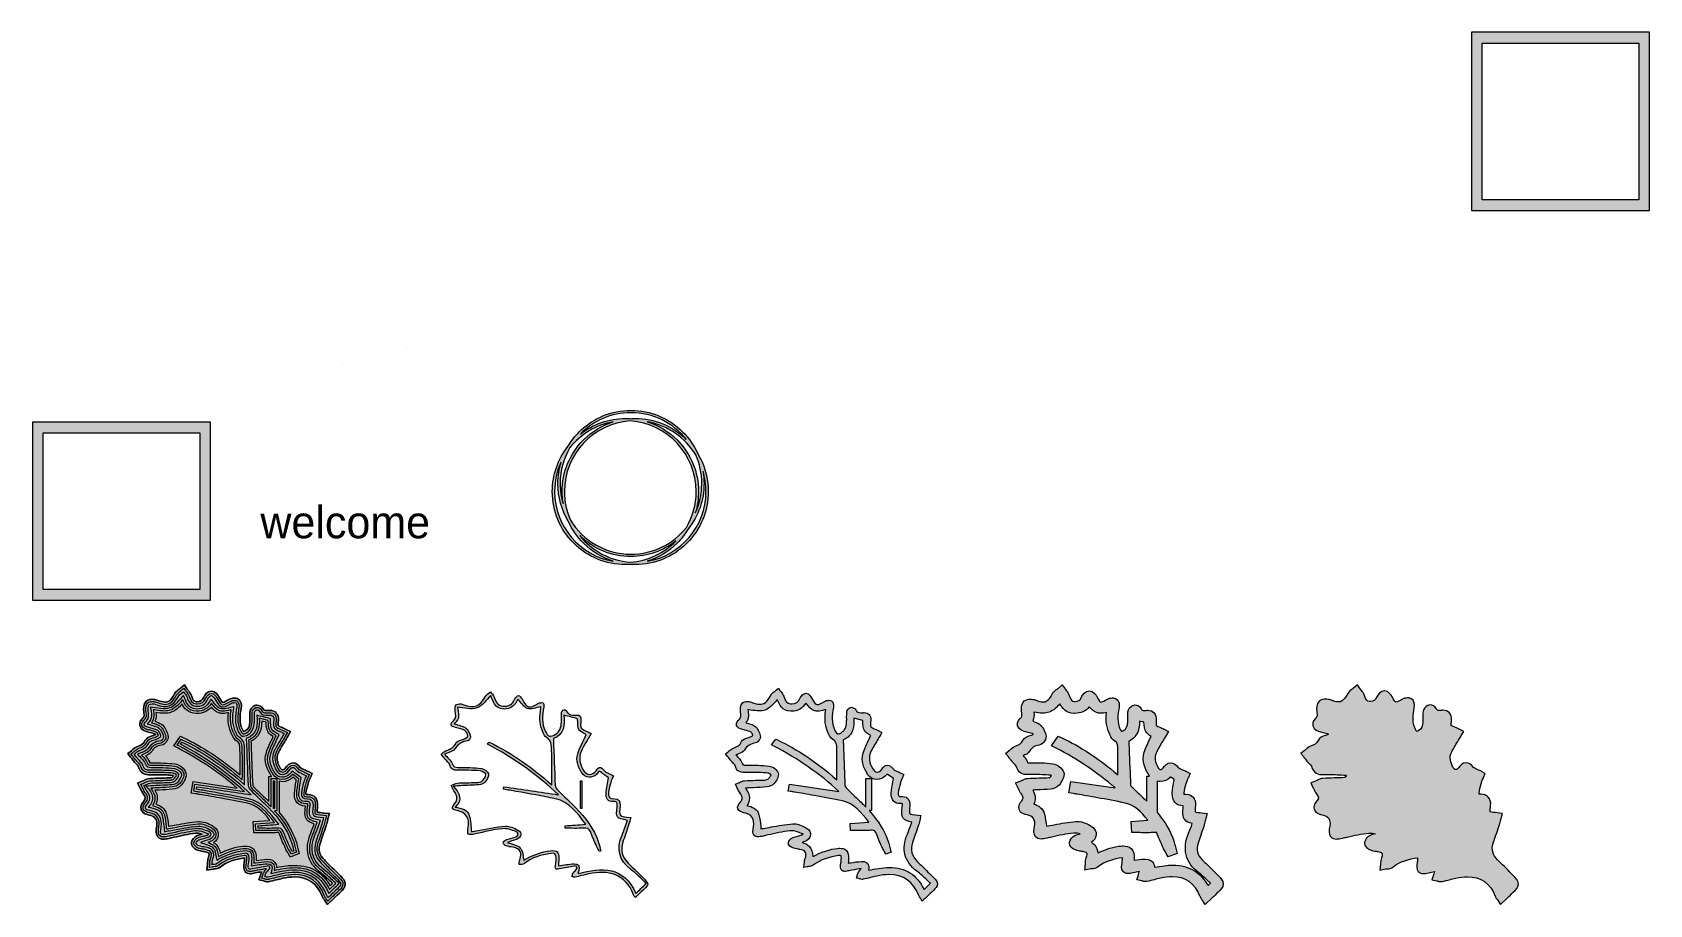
# Model space of a CAD drawing. Header units: inches. Extents: x 792 to 7891, y -1083 to 2748.
import ezdxf

# ---------------------------------------------------------------- set-up
doc = ezdxf.new("R2010")
doc.units = ezdxf.units.IN
doc.header["$MEASUREMENT"] = 0
doc.layers.add('Layer 1', color=7, linetype='Continuous')

msp = doc.modelspace()

# ---------------------------------------------------------------- texts
at = {"layer": 'Layer 1', "color": 7, "true_color": 0xffffff, "insert": (1792.7, 523.9), "char_height": 141.165, "attachment_point": 7}
msp.add_mtext('\\fMuthiara -Demo Version-|b0|i0|c0|p34;\\W1;welcome', dxfattribs=at)

# ---------------------------------------------------------------- blocks, each defined once
blk = doc.blocks.new('block 2')
at = {"layer": 'Layer 1', "lineweight": 0}
for points, knots in [([(2144.7, -957.2), (2128.7, -941.1), (2112.2, -925), (2096.4, -909.4), (2096.4, -909.4), (2096.2, -909.2), (2096.2, -909.2), (2088.6, -901.8), (2081.1, -894.4), (2073.6, -887), (2051.7, -865.4), (2045.8, -842.2), (2055.1, -814.1), (2059, -802.2), (2063.1, -790.2), (2067.1, -778.6), (2067.1, -778.6), (2067.2, -778.5), (2067.2, -778.5), (2071.5, -765.9), (2076, -752.9), (2080.2, -739.9), (2082.8, -731.9), (2084.9, -723.9), (2086.8, -716.1), (2087.6, -712.7), (2088.5, -709.2), (2089.4, -705.8), (2089.4, -705.8), (2095.4, -683.2), (2095.4, -683.2), (2095.4, -683.2), (2072.2, -680.8), (2072.2, -680.8), (2060.4, -679.5), (2047.2, -678.1), (2041.8, -676.6), (2041.4, -671.2), (2042.6, -659.2), (2043.6, -650), (2045.2, -633.9), (2041.7, -621), (2033.3, -611.7), (2028, -605.9), (2018.3, -599), (2001.9, -599), (2000.6, -599), (1999.2, -599), (1997.9, -599.1), (1997.2, -599.1), (1996.5, -599.2), (1995.9, -599.2), (1994.5, -599.2), (1993.6, -599), (1993, -598.9), (1992.8, -598), (1992.6, -596.2), (1992.9, -593.4), (1993.9, -580.5), (1997.9, -566.5), (2001.8, -553), (2002.6, -550.4), (2003.3, -547.8), (2004.1, -545.3), (2005.5, -540.3), (2008.1, -534.8), (2010.2, -530.5), (2011.2, -528.5), (2012.1, -526.5), (2012.9, -524.7), (2012.9, -524.7), (2020.2, -507.6), (2020.2, -507.6), (2020.2, -507.6), (2003.7, -499), (2003.7, -499), (1997.8, -496), (1992.2, -493.5), (1986.8, -491.2), (1978.7, -487.7), (1971.1, -484.5), (1967.8, -480.9), (1958.7, -470.8), (1949.2, -460.4), (1935.1, -460.4), (1919.3, -460.4), (1909.4, -473.6), (1902.2, -483.2), (1898.5, -488.2), (1894.1, -491.1), (1890.3, -491.1), (1885.2, -491.1), (1881.5, -485.8), (1879.8, -482.8), (1865.7, -457.5), (1862.7, -436.5), (1870.7, -418.7), (1878.4, -401.4), (1888.5, -384.7), (1899.3, -367), (1904.3, -358.8), (1909.5, -350.3), (1914.6, -341.5), (1914.6, -341.5), (1925.3, -323), (1925.3, -323), (1925.3, -323), (1906, -313.5), (1906, -313.5), (1905, -313), (1903.9, -312.5), (1902.7, -311.9), (1902.7, -311.9), (1902.6, -311.8), (1902.6, -311.8), (1899.1, -310), (1894.7, -307.8), (1890, -305.8), (1882.3, -302.5), (1873.6, -298.8), (1870.6, -296.7), (1870.2, -293), (1871, -283.5), (1871.8, -275), (1871.8, -275), (1871.8, -274.7), (1871.8, -274.7), (1873, -260.8), (1869.9, -249.7), (1862.6, -241.6), (1855.7, -234.1), (1845.8, -230.2), (1833.9, -230.2), (1832, -230.2), (1830, -230.3), (1828, -230.5), (1824.5, -230.8), (1821.7, -231), (1819.3, -231), (1809.9, -231), (1807.9, -228.8), (1805.5, -223.8), (1800.3, -213.1), (1787.1, -206.7), (1777.3, -206.7), (1774, -206.7), (1770.8, -207.4), (1767.9, -208.7), (1758.4, -213), (1748.2, -224), (1747.1, -236.8), (1746.3, -246), (1746.4, -254.8), (1746.4, -263.4), (1746.5, -269.3), (1746.5, -274.9), (1746.3, -280.4), (1745.4, -300.5), (1740.3, -311.6), (1728.5, -318.6), (1723.5, -321.5), (1720.7, -322.6), (1719.3, -323), (1718.3, -321.9), (1716.4, -319.3), (1713.7, -313.9), (1698.8, -283.6), (1702.4, -250.8), (1708.5, -219.8), (1710.2, -211.2), (1710.9, -185.1), (1692.7, -178.3), (1688.5, -176.7), (1683.8, -175.9), (1678.7, -175.9), (1670.1, -175.9), (1661.3, -178.2), (1654.5, -182.3), (1649.2, -185.4), (1633.1, -194.8), (1627.4, -195), (1625.8, -194.3), (1621.5, -190), (1610.8, -170.1), (1608.5, -166), (1596.4, -145.2), (1577.6, -145.1), (1577.6, -145.1), (1577.4, -145.1), (1577.4, -145.1), (1560, -145.1), (1547.8, -162.5), (1543.8, -171.8), (1537.7, -185.7), (1529, -191.9), (1515.7, -191.9), (1514.2, -191.9), (1512.7, -191.8), (1511.1, -191.7), (1502.2, -190.8), (1496.8, -186.6), (1489.7, -165.3), (1486.6, -156), (1480.8, -148.7), (1476.2, -142.8), (1474.5, -140.6), (1472.8, -138.5), (1471.5, -136.6), (1471.5, -136.6), (1459, -118.2), (1459, -118.2), (1459, -118.2), (1442, -132.7), (1442, -132.7), (1440.4, -134.1), (1438.3, -135.6), (1436.1, -137.2), (1429.6, -141.8), (1421.5, -147.6), (1416.4, -156.9), (1397.9, -190.7), (1386.5, -193.5), (1375.6, -193.5), (1366.7, -193.5), (1355.5, -190.8), (1340.3, -185), (1333.9, -182.6), (1326, -181.2), (1318.6, -181.2), (1311.1, -181.2), (1300.5, -182.6), (1292.4, -189.3), (1277.9, -201.3), (1279.2, -224.9), (1280.4, -234.4), (1280.6, -236.3), (1280.9, -238.2), (1281.2, -240.1), (1283.2, -254.4), (1282.9, -257.2), (1278.4, -261.6), (1273, -266.8), (1258.6, -280.9), (1263.2, -298.5), (1267.8, -316.5), (1288, -322), (1296.6, -324.4), (1300.3, -325.4), (1303.9, -326.2), (1307.4, -327.1), (1316.6, -329.3), (1325.3, -331.4), (1331.7, -335.1), (1331.9, -335.2), (1332.1, -335.5), (1332.3, -335.9), (1331.1, -336.5), (1329.8, -337.1), (1328.3, -337.9), (1325.9, -339.1), (1321.7, -340.3), (1318, -341.4), (1306.6, -344.9), (1292.3, -349.2), (1286.2, -362.9), (1280, -376.8), (1269.5, -381.7), (1253, -388.2), (1244.1, -391.6), (1237.4, -397.6), (1232, -402.4), (1230.1, -404.1), (1228.2, -405.7), (1226.5, -407), (1226.5, -407), (1210.5, -419.3), (1210.5, -419.3), (1210.5, -419.3), (1223, -435.2), (1223, -435.2), (1224.7, -437.4), (1226.4, -439.6), (1228.1, -441.8), (1232, -446.8), (1236, -451.9), (1240.2, -457), (1243.2, -460.7), (1246.5, -464), (1249.4, -466.8), (1251.9, -469.2), (1256, -473.3), (1256.9, -475), (1265, -508.8), (1288.9, -512.7), (1306.2, -512.7), (1307.1, -512.7), (1307.9, -512.7), (1308.8, -512.7), (1316.3, -512.5), (1323.8, -512.5), (1331.1, -512.5), (1357.9, -512.5), (1383.8, -513.5), (1408.3, -515.5), (1409, -515.7), (1410.1, -516.1), (1411.4, -516.8), (1409.6, -519.4), (1407.2, -522.2), (1404.1, -524.9), (1402.8, -525.4), (1399.5, -526.1), (1391.2, -526.5), (1379.8, -527), (1368.1, -527.3), (1356.7, -527.5), (1340.6, -527.8), (1324.1, -528.2), (1307.6, -529.4), (1297.3, -530.2), (1288.5, -534.5), (1281.4, -537.9), (1278.8, -539.2), (1276.4, -540.4), (1274.2, -541.3), (1274.2, -541.3), (1254, -549.3), (1254, -549.3), (1254, -549.3), (1263.8, -568.8), (1263.8, -568.8), (1264.8, -570.8), (1265.8, -573.1), (1266.9, -575.5), (1269.7, -582), (1272.9, -589.4), (1278.4, -596.2), (1290.6, -611.3), (1289.7, -617.7), (1281.1, -628), (1276.3, -633.9), (1263.3, -649.5), (1269.4, -666.6), (1275.5, -683.8), (1295.9, -688), (1304.6, -689.7), (1331.5, -695.1), (1342.3, -711.2), (1337.5, -738.9), (1334.7, -755), (1331.6, -773.2), (1341.9, -785.5), (1347.7, -792.3), (1355.9, -795.8), (1366.5, -795.8), (1373.6, -795.8), (1382.2, -794.2), (1392.8, -791.9), (1399.6, -790.4), (1406.3, -788.9), (1413, -787.3), (1413, -787.3), (1413.2, -787.3), (1413.2, -787.3), (1444.7, -780.2), (1477.3, -772.8), (1509.1, -769.4), (1510.6, -769.3), (1512.2, -769.2), (1513.8, -769.2), (1520.7, -769.2), (1528.6, -770.5), (1537.7, -773.3), (1530.2, -775.1), (1522.5, -777), (1514.8, -780.1), (1503.2, -784.6), (1493, -797.2), (1490.6, -809.9), (1487.3, -827.7), (1506.6, -840.5), (1516.4, -843.8), (1524.7, -846.7), (1532.7, -848), (1540.5, -849.3), (1543.6, -849.8), (1546.4, -850.2), (1549.2, -850.8), (1563.8, -853.6), (1566.8, -857.8), (1567.2, -858.6), (1567.7, -859.5), (1569.7, -864.3), (1564.2, -878.8), (1561.3, -886.2), (1561, -893.6), (1560.7, -899.5), (1560.6, -901.6), (1560.5, -903.5), (1560.3, -905.2), (1560.3, -905.2), (1557.4, -932), (1557.4, -932), (1557.4, -932), (1583.9, -927.1), (1583.9, -927.1), (1585.3, -926.8), (1587.4, -926.6), (1589.6, -926.5), (1597.2, -925.9), (1607.6, -925.1), (1616.2, -918), (1646.6, -892.9), (1684, -884.6), (1722.9, -877.7), (1723, -877.7), (1723, -877.6), (1723.1, -877.6), (1723, -879.4), (1722.9, -881.2), (1722.8, -883), (1722.5, -888.5), (1722.2, -893.8), (1721.4, -898.6), (1719.1, -912.7), (1716.8, -927.3), (1726, -938.1), (1729.6, -942.4), (1736.4, -947.5), (1747.9, -947.5), (1753.9, -947.5), (1760.7, -946.2), (1770.3, -944), (1779.3, -942), (1788.5, -940.3), (1797.8, -938.8), (1795.8, -942.9), (1794.8, -946.9), (1794, -950), (1793.7, -951.3), (1793.4, -952.5), (1793.1, -953.3), (1793.1, -953.3), (1786.1, -974.4), (1786.1, -974.4), (1786.1, -974.4), (1807.8, -979.1), (1807.8, -979.1), (1808.4, -979.3), (1809.5, -979.6), (1810.6, -980), (1814.1, -981.1), (1818.9, -982.7), (1824.5, -982.7), (1826.6, -982.7), (1828.7, -982.5), (1830.6, -982), (1841.7, -979.7), (1852.6, -976.9), (1863.3, -974.2), (1872.3, -971.9), (1881.6, -969.5), (1890.7, -967.5), (1908.9, -963.5), (1926.1, -961.4), (1942, -961.4), (2001, -961.4), (2041.9, -990.1), (2063.6, -1046.6), (2065.6, -1051.8), (2068.4, -1055.6), (2070.9, -1059.1), (2071.8, -1060.4), (2072.7, -1061.7), (2073.5, -1063), (2073.5, -1063), (2086.7, -1083.2), (2086.7, -1083.2), (2086.7, -1083.2), (2117.1, -1054.2), (2117.1, -1054.2), (2126, -1045.7), (2134.5, -1037.6), (2142.9, -1029.6), (2153.8, -1019.3), (2165.1, -1008.6), (2165.3, -993.3), (2165.5, -978), (2154.4, -966.9), (2144.7, -957.2)], [0, 0, 0, 0, 1, 1, 1, 2, 2, 2, 3, 3, 3, 4, 4, 4, 5, 5, 5, 6, 6, 6, 7, 7, 7, 8, 8, 8, 9, 9, 9, 10, 10, 10, 11, 11, 11, 12, 12, 12, 13, 13, 13, 14, 14, 14, 15, 15, 15, 16, 16, 16, 17, 17, 17, 18, 18, 18, 19, 19, 19, 20, 20, 20, 21, 21, 21, 22, 22, 22, 23, 23, 23, 24, 24, 24, 25, 25, 25, 26, 26, 26, 27, 27, 27, 28, 28, 28, 29, 29, 29, 30, 30, 30, 31, 31, 31, 32, 32, 32, 33, 33, 33, 34, 34, 34, 35, 35, 35, 36, 36, 36, 37, 37, 37, 38, 38, 38, 39, 39, 39, 40, 40, 40, 41, 41, 41, 42, 42, 42, 43, 43, 43, 44, 44, 44, 45, 45, 45, 46, 46, 46, 47, 47, 47, 48, 48, 48, 49, 49, 49, 50, 50, 50, 51, 51, 51, 52, 52, 52, 53, 53, 53, 54, 54, 54, 55, 55, 55, 56, 56, 56, 57, 57, 57, 58, 58, 58, 59, 59, 59, 60, 60, 60, 61, 61, 61, 62, 62, 62, 63, 63, 63, 64, 64, 64, 65, 65, 65, 66, 66, 66, 67, 67, 67, 68, 68, 68, 69, 69, 69, 70, 70, 70, 71, 71, 71, 72, 72, 72, 73, 73, 73, 74, 74, 74, 75, 75, 75, 76, 76, 76, 77, 77, 77, 78, 78, 78, 79, 79, 79, 80, 80, 80, 81, 81, 81, 82, 82, 82, 83, 83, 83, 84, 84, 84, 85, 85, 85, 86, 86, 86, 87, 87, 87, 88, 88, 88, 89, 89, 89, 90, 90, 90, 91, 91, 91, 92, 92, 92, 93, 93, 93, 94, 94, 94, 95, 95, 95, 96, 96, 96, 97, 97, 97, 98, 98, 98, 99, 99, 99, 100, 100, 100, 101, 101, 101, 102, 102, 102, 103, 103, 103, 104, 104, 104, 105, 105, 105, 106, 106, 106, 107, 107, 107, 108, 108, 108, 109, 109, 109, 110, 110, 110, 111, 111, 111, 112, 112, 112, 113, 113, 113, 114, 114, 114, 115, 115, 115, 116, 116, 116, 117, 117, 117, 118, 118, 118, 119, 119, 119, 120, 120, 120, 121, 121, 121, 122, 122, 122, 123, 123, 123, 124, 124, 124, 125, 125, 125, 126, 126, 126, 127, 127, 127, 128, 128, 128, 129, 129, 129, 130, 130, 130, 131, 131, 131, 132, 132, 132, 133, 133, 133, 134, 134, 134, 135, 135, 135, 136, 136, 136, 137, 137, 137, 138, 138, 138, 139, 139, 139, 140, 140, 140, 141, 141, 141, 142, 142, 142, 143, 143, 143, 144, 144, 144, 145, 145, 145, 146, 146, 146, 147, 147, 147, 148, 148, 148, 149, 149, 149, 150, 150, 150, 151, 151, 151, 152, 152, 152, 153, 153, 153, 154, 154, 154, 155, 155, 155, 156, 156, 156, 157, 157, 157, 158, 158, 158, 159, 159, 159, 160, 160, 160, 161, 161, 161, 162, 162, 162, 163, 163, 163, 163]), ([(1762.2, -838.2), (1751.4, -827.3), (1736.6, -826), (1726.4, -826), (1723.3, -826), (1719.9, -826.1), (1716.2, -826.4), (1688.5, -828.4), (1648.5, -840.8), (1616.2, -856.9), (1613.8, -844.3), (1609.8, -830.9), (1600.3, -820.8), (1596.2, -816.5), (1591.6, -813), (1586.8, -810.1), (1598.8, -802.6), (1606.5, -791.3), (1607.8, -778.6), (1609.3, -763), (1601.4, -748.6), (1586.1, -739.1), (1573.7, -731.3), (1549.1, -718.3), (1524.4, -718.3), (1522.6, -718.3), (1520.9, -718.4), (1519.2, -718.5), (1486.7, -721), (1454.5, -726.9), (1423.3, -732.7), (1412.1, -734.8), (1400.5, -736.9), (1389.2, -738.8), (1389.2, -738.7), (1389.1, -738.5), (1389.1, -738.4), (1387.4, -721.2), (1385.7, -703.4), (1380.9, -686), (1373.8, -659.8), (1355.1, -648.5), (1333.9, -642), (1337.8, -633.7), (1339.8, -625.1), (1339.9, -616.3), (1340, -604.5), (1336.7, -592.8), (1329.9, -580.6), (1335.9, -580.3), (1342.1, -580.1), (1348, -579.8), (1348, -579.8), (1348.2, -579.8), (1348.2, -579.8), (1367.6, -579), (1387.6, -578.2), (1407.5, -576.3), (1420.1, -575.1), (1437, -569.5), (1446.3, -557.2), (1457.8, -542.2), (1470.4, -522.5), (1465.8, -503.8), (1460.9, -484.5), (1436.5, -467.4), (1417.8, -465), (1384.8, -460.8), (1351.6, -460.5), (1317.6, -460.5), (1317.6, -460.5), (1313.6, -460.5), (1313.6, -460.5), (1311.8, -460.5), (1308.7, -460.5), (1307.3, -460.3), (1306.9, -459.7), (1306.3, -458.5), (1305.4, -455.9), (1301.7, -445.7), (1295, -437.3), (1288, -429.8), (1297.6, -425.8), (1308.9, -420.6), (1315.7, -409.8), (1326, -393.6), (1338.3, -385.9), (1358.1, -383.1), (1369, -381.5), (1376.6, -372.8), (1381.1, -365.7), (1387.3, -355.8), (1389.3, -346.3), (1386.8, -338.2), (1381.5, -321), (1374, -302), (1358.7, -291.1), (1349.8, -284.8), (1339.8, -281.1), (1329.7, -278), (1335.5, -265.2), (1335.9, -251.9), (1334.3, -238.8), (1334.3, -238.9), (1334.4, -238.9), (1334.4, -238.9), (1346.9, -240.7), (1359.8, -242.7), (1372.4, -242.7), (1383.3, -242.7), (1392.8, -241.2), (1401.4, -238.2), (1420.9, -231.5), (1435.3, -216.6), (1448.9, -201.5), (1458, -220.1), (1474.9, -242.8), (1511.3, -243.9), (1512.4, -244), (1513.5, -244), (1514.6, -244), (1540.5, -244), (1562.1, -234), (1577.8, -215.1), (1586.3, -225.6), (1596.2, -235.9), (1609.7, -240.6), (1615.3, -242.5), (1621.2, -243.5), (1627.9, -243.5), (1636.2, -243.5), (1644.6, -242), (1652.8, -240.1), (1648.4, -274.9), (1653.6, -307.6), (1668.1, -337.3), (1668.6, -338.3), (1669.1, -339.5), (1669.7, -340.7), (1673.4, -348.8), (1678.6, -360), (1689.7, -365.7), (1701.2, -371.6), (1702.9, -379), (1703.2, -403.3), (1703.2, -403.3), (1703.2, -405), (1703.2, -405), (1703.7, -440.8), (1703.6, -477.2), (1703.5, -512.5), (1703.5, -512.5), (1703.5, -513), (1703.5, -513.2), (1618, -441.5), (1539.2, -389.8), (1456.8, -351), (1456.8, -351), (1441.5, -343.9), (1441.5, -343.9), (1441.5, -343.9), (1412.2, -385.9), (1412.2, -385.9), (1412.2, -385.9), (1432.4, -396.4), (1432.4, -396.4), (1526.3, -445.2), (1613.1, -504), (1690.9, -571.4), (1690.9, -571.4), (1497.3, -542.8), (1497.3, -542.8), (1497.3, -542.8), (1488.3, -592.8), (1488.3, -592.8), (1488.3, -592.8), (1508.2, -596.1), (1508.2, -596.1), (1514.1, -597.1), (1520, -598.1), (1525.9, -599.1), (1538.4, -601.1), (1551.4, -603.3), (1564, -605.6), (1580.3, -608.6), (1596.7, -611.5), (1612.6, -614.3), (1653.1, -621.5), (1695, -628.9), (1735.6, -637.8), (1777.4, -647), (1804.5, -674.5), (1834.8, -713.1), (1834.8, -713.1), (1761, -718.3), (1761, -718.3), (1761, -718.3), (1763.7, -767.5), (1763.7, -767.5), (1763.7, -767.5), (1782.7, -767.5), (1782.7, -767.5), (1790.4, -767.5), (1798.4, -767.6), (1806.2, -767.8), (1814.1, -767.9), (1822.3, -768.1), (1830.4, -768.1), (1843.8, -768.1), (1854.8, -767.7), (1865.1, -766.8), (1866.6, -766.7), (1867.8, -766.6), (1869, -766.6), (1870.5, -766.6), (1871.5, -766.7), (1872.1, -766.8), (1872.7, -766.9), (1872.9, -767), (1872.9, -767), (1873, -767), (1873.6, -767.6), (1874.6, -770.2), (1881.8, -787.7), (1891.4, -810.7), (1901.7, -834), (1904.7, -840.6), (1908.2, -846.5), (1911.5, -852.2), (1911.5, -852.2), (1911.6, -852.3), (1911.6, -852.3), (1913, -854.7), (1914.3, -856.9), (1915.5, -859.1), (1915.5, -859.1), (1924, -874.3), (1924, -874.3), (1924, -874.3), (1963.2, -859.2), (1963.2, -859.2), (1963.2, -859.2), (1958.6, -841.8), (1958.6, -841.8), (1957.7, -838.1), (1956.7, -834.2), (1955.8, -830.4), (1953.6, -821.7), (1951.4, -812.7), (1948.4, -803.6), (1933.9, -760.3), (1910.5, -720.1), (1875.3, -678.2), (1875.3, -678.2), (1875.3, -541.5), (1875.3, -541.5), (1879.8, -542.6), (1884.6, -543.1), (1889.4, -543.1), (1905.6, -543.1), (1921.5, -536.8), (1933.2, -525.7), (1934, -525), (1934.8, -524.2), (1935.5, -523.5), (1935.5, -523.5), (1950.4, -534.5), (1950.4, -534.5), (1950, -536.6), (1949.6, -538.9), (1949.2, -541.1), (1946.4, -557.5), (1943.2, -575.9), (1942.1, -594.7), (1941, -611.7), (1945.4, -625.8), (1954.8, -635.8), (1963.5, -645), (1975.5, -649.8), (1990.3, -649.9), (1990.3, -650.2), (1990.2, -651.4), (1990.2, -651.4), (1987.7, -680.5), (1986.2, -696.6), (1996.7, -710.3), (2004.1, -720.1), (2015.1, -724.5), (2029.4, -728.1), (2024.4, -741.9), (2019.2, -756.1), (2013.6, -769.7), (1999.5, -804.3), (1995.7, -836.3), (2002.6, -865), (2009.8, -895.1), (2028.7, -921.9), (2058.8, -944.6), (2073.7, -955.9), (2087.8, -969.2), (2102.7, -983.3), (2104.9, -985.5), (2107.2, -987.6), (2109.6, -989.8), (2109.6, -989.8), (2098.8, -1000.3), (2098.8, -1000.3), (2082.7, -971.8), (2063.2, -950.5), (2039.3, -935.5), (2012.5, -918.7), (1981.2, -910.5), (1943.6, -910.5), (1920.6, -910.5), (1895.1, -913.5), (1864.1, -920), (1863.8, -909.7), (1860.2, -902.5), (1856.6, -897.9), (1851.6, -891.4), (1841.9, -883.6), (1824.4, -883.6), (1823.1, -883.6), (1821.9, -883.7), (1820.6, -883.8), (1805, -884.7), (1790, -886.8), (1774.3, -889.2), (1774.4, -886.4), (1774.5, -883.6), (1774.6, -880.9), (1774.8, -866.2), (1773.6, -849.8), (1762.2, -838.2)], [0, 0, 0, 0, 1, 1, 1, 2, 2, 2, 3, 3, 3, 4, 4, 4, 5, 5, 5, 6, 6, 6, 7, 7, 7, 8, 8, 8, 9, 9, 9, 10, 10, 10, 11, 11, 11, 12, 12, 12, 13, 13, 13, 14, 14, 14, 15, 15, 15, 16, 16, 16, 17, 17, 17, 18, 18, 18, 19, 19, 19, 20, 20, 20, 21, 21, 21, 22, 22, 22, 23, 23, 23, 24, 24, 24, 25, 25, 25, 26, 26, 26, 27, 27, 27, 28, 28, 28, 29, 29, 29, 30, 30, 30, 31, 31, 31, 32, 32, 32, 33, 33, 33, 34, 34, 34, 35, 35, 35, 36, 36, 36, 37, 37, 37, 38, 38, 38, 39, 39, 39, 40, 40, 40, 41, 41, 41, 42, 42, 42, 43, 43, 43, 44, 44, 44, 45, 45, 45, 46, 46, 46, 47, 47, 47, 48, 48, 48, 49, 49, 49, 50, 50, 50, 51, 51, 51, 52, 52, 52, 53, 53, 53, 54, 54, 54, 55, 55, 55, 56, 56, 56, 57, 57, 57, 58, 58, 58, 59, 59, 59, 60, 60, 60, 61, 61, 61, 62, 62, 62, 63, 63, 63, 64, 64, 64, 65, 65, 65, 66, 66, 66, 67, 67, 67, 68, 68, 68, 69, 69, 69, 70, 70, 70, 71, 71, 71, 72, 72, 72, 73, 73, 73, 74, 74, 74, 75, 75, 75, 76, 76, 76, 77, 77, 77, 78, 78, 78, 79, 79, 79, 80, 80, 80, 81, 81, 81, 82, 82, 82, 83, 83, 83, 84, 84, 84, 85, 85, 85, 86, 86, 86, 87, 87, 87, 88, 88, 88, 89, 89, 89, 90, 90, 90, 91, 91, 91, 92, 92, 92, 93, 93, 93, 94, 94, 94, 95, 95, 95, 96, 96, 96, 97, 97, 97, 98, 98, 98, 99, 99, 99, 100, 100, 100, 101, 101, 101, 102, 102, 102, 103, 103, 103, 104, 104, 104, 105, 105, 105, 106, 106, 106, 107, 107, 107, 108, 108, 108, 109, 109, 109, 110, 110, 110, 111, 111, 111, 111]), ([(1840.2, -516.7), (1840.8, -517.7), (1841.5, -518.7), (1842.2, -519.7), (1842.2, -519.7), (1830, -519.8), (1830, -519.8), (1830, -519.8), (1830, -629.7), (1830, -629.7), (1819.8, -619.8), (1809.5, -610), (1799.5, -600.6), (1787.8, -589.6), (1775.8, -578.2), (1764.4, -566.9), (1761.3, -563.8), (1759.3, -560), (1759.1, -558.7), (1756.5, -506.5), (1754.6, -454.9), (1752.6, -400.4), (1752.6, -400.4), (1752.6, -399.9), (1752.6, -399.9), (1752.2, -388.9), (1751.8, -377.8), (1751.3, -366.6), (1772.2, -356.2), (1786.2, -339.8), (1793.1, -317.9), (1797.4, -304.3), (1798.4, -290.1), (1798.4, -277.5), (1798.4, -277.5), (1817.5, -282.2), (1817.5, -282.2), (1818.2, -300.1), (1819.5, -312.3), (1825.4, -323), (1830.9, -333), (1839.1, -339.2), (1849.2, -344.9), (1847.9, -347.6), (1846.6, -350.3), (1845.3, -352.9), (1845.3, -352.9), (1845.2, -353.1), (1845.2, -353.1), (1835.7, -372.7), (1825.9, -393), (1818.9, -414.5), (1805.8, -454.3), (1823.4, -490), (1840.2, -516.7)], [0, 0, 0, 0, 1, 1, 1, 2, 2, 2, 3, 3, 3, 4, 4, 4, 5, 5, 5, 6, 6, 6, 7, 7, 7, 8, 8, 8, 9, 9, 9, 10, 10, 10, 11, 11, 11, 12, 12, 12, 13, 13, 13, 14, 14, 14, 15, 15, 15, 16, 16, 16, 17, 17, 17, 18, 18, 18, 18])]:
    blk.add_open_spline(points, degree=3, knots=knots, dxfattribs=at)
blk = doc.blocks.new('block 3')
at = {"layer": 'Layer 1', "lineweight": 0}
for points, knots in [([(2137.6, -964.3), (2121.6, -948.2), (2105.1, -932), (2089.2, -916.3), (2081.6, -908.9), (2074.1, -901.5), (2066.6, -894.1), (2042, -869.9), (2035.2, -842.7), (2045.6, -810.9), (2049.5, -799), (2053.7, -786.9), (2057.7, -775.2), (2062, -762.7), (2066.5, -749.7), (2070.7, -736.8), (2073.2, -729.1), (2075.2, -721.3), (2077.1, -713.6), (2077.9, -710.2), (2078.8, -706.7), (2079.8, -703.2), (2079.8, -703.2), (2082.7, -692), (2082.7, -692), (2082.7, -692), (2071.1, -690.7), (2071.1, -690.7), (2051.2, -688.6), (2036.9, -687.1), (2033.6, -683.4), (2030.5, -680), (2031.9, -665.6), (2033.6, -649), (2034.9, -635.8), (2032.3, -625.5), (2025.9, -618.4), (2022, -614.1), (2014.6, -609), (2001.9, -609), (2000.8, -609), (1999.7, -609), (1998.5, -609.1), (1997.6, -609.1), (1996.8, -609.2), (1995.9, -609.2), (1991, -609.2), (1987.5, -608.1), (1985.6, -606), (1982.7, -603), (1982.5, -597), (1982.9, -592.6), (1984, -578.7), (1988.2, -564.2), (1992.2, -550.2), (1993, -547.6), (1993.7, -545.1), (1994.4, -542.5), (1996.1, -536.7), (1998.9, -530.8), (2001.2, -526.2), (2002.1, -524.2), (2003, -522.4), (2003.7, -520.8), (2003.7, -520.8), (2007.4, -512.2), (2007.4, -512.2), (2007.4, -512.2), (1999.1, -507.9), (1999.1, -507.9), (1993.5, -505), (1988.1, -502.6), (1982.8, -500.4), (1973.4, -496.3), (1965.2, -492.8), (1960.5, -487.6), (1952, -478.4), (1944.8, -470.4), (1935.1, -470.4), (1925.1, -470.4), (1918.2, -478.5), (1910.2, -489.2), (1904.5, -496.8), (1897.4, -501.1), (1890.3, -501.1), (1882.7, -501.1), (1875.9, -496.3), (1871.1, -487.6), (1855.3, -459.4), (1852.2, -435.5), (1861.5, -414.6), (1869.5, -396.8), (1879.8, -379.8), (1890.8, -361.8), (1895.7, -353.7), (1900.9, -345.2), (1905.9, -336.5), (1905.9, -336.5), (1911.3, -327.2), (1911.3, -327.2), (1911.3, -327.2), (1901.6, -322.5), (1901.6, -322.5), (1900.6, -322), (1899.4, -321.4), (1898.1, -320.7), (1894.7, -319), (1890.5, -316.9), (1886.1, -315), (1872.7, -309.3), (1863.9, -305.5), (1861.8, -302), (1859.6, -298.4), (1860.5, -288.7), (1861.8, -274.1), (1861.8, -274.1), (1861.8, -273.8), (1861.8, -273.8), (1862.8, -262.8), (1860.6, -254.3), (1855.2, -248.4), (1850.2, -242.9), (1843.1, -240.2), (1833.9, -240.2), (1832.4, -240.2), (1830.7, -240.3), (1829, -240.4), (1825.1, -240.8), (1822.1, -241), (1819.3, -241), (1807.2, -241), (1801, -237.5), (1796.5, -228.2), (1793.2, -221.4), (1783.8, -216.7), (1777.3, -216.7), (1775.4, -216.7), (1773.6, -217.1), (1772, -217.8), (1765.2, -220.9), (1757.8, -229.1), (1757.1, -237.7), (1756.3, -246.4), (1756.4, -255), (1756.4, -263.3), (1756.5, -269.4), (1756.5, -275.1), (1756.3, -280.8), (1755.3, -304.5), (1748.5, -318.4), (1733.6, -327.2), (1726.8, -331.2), (1721.7, -333.2), (1718.2, -333.2), (1716.4, -333.2), (1712.1, -333.2), (1704.8, -318.3), (1688.5, -285.4), (1692.2, -250.6), (1698.7, -217.8), (1699.7, -212.9), (1701, -192.1), (1689.3, -187.7), (1686.1, -186.5), (1682.6, -185.9), (1678.7, -185.9), (1671.8, -185.9), (1664.9, -187.7), (1659.5, -190.9), (1645.2, -199.3), (1634.2, -205), (1627.3, -205), (1620.4, -205), (1614.3, -197.7), (1602, -174.9), (1600.9, -172.9), (1590.9, -155.2), (1577.5, -155.1), (1577.5, -155.1), (1577.4, -155.1), (1577.4, -155.1), (1566.2, -155.1), (1556.4, -167.8), (1552.9, -175.8), (1545.2, -193.4), (1533.1, -201.9), (1515.7, -201.9), (1513.9, -201.9), (1512, -201.8), (1510.2, -201.6), (1493.8, -200), (1486.8, -188.3), (1480.2, -168.5), (1477.6, -160.8), (1472.7, -154.5), (1468.3, -149), (1466.5, -146.6), (1464.8, -144.4), (1463.3, -142.3), (1463.3, -142.3), (1457, -133.1), (1457, -133.1), (1457, -133.1), (1448.5, -140.3), (1448.5, -140.3), (1446.6, -142), (1444.3, -143.6), (1441.9, -145.3), (1436, -149.6), (1429.2, -154.4), (1425.2, -161.7), (1406.1, -196.5), (1392.1, -203.5), (1375.6, -203.5), (1365.5, -203.5), (1353.1, -200.6), (1336.8, -194.3), (1331.4, -192.3), (1324.8, -191.2), (1318.6, -191.2), (1312.8, -191.2), (1304.6, -192.2), (1298.8, -197), (1287.8, -206.1), (1289.5, -227), (1290.3, -233.2), (1290.5, -235), (1290.8, -236.9), (1291.1, -238.7), (1293.1, -252.8), (1293.8, -260.6), (1285.4, -268.7), (1278.1, -275.8), (1270.1, -285.3), (1272.8, -296), (1275.7, -306.9), (1287.8, -311.6), (1299.2, -314.7), (1302.8, -315.7), (1306.3, -316.5), (1309.8, -317.4), (1319.9, -319.8), (1329.5, -322.1), (1337.2, -326.7), (1340.1, -328.4), (1343.2, -334), (1345.1, -340.3), (1342.5, -341.8), (1338.4, -344), (1332.7, -346.9), (1329.6, -348.4), (1325.2, -349.7), (1320.9, -351), (1310.4, -354.2), (1299.6, -357.4), (1295.3, -367), (1287.7, -384.3), (1274.4, -390.6), (1256.6, -397.5), (1249.4, -400.3), (1243.7, -405.4), (1238.6, -409.9), (1236.6, -411.7), (1234.6, -413.4), (1232.6, -414.9), (1232.6, -414.9), (1224.6, -421.1), (1224.6, -421.1), (1224.6, -421.1), (1230.9, -429), (1230.9, -429), (1232.6, -431.2), (1234.3, -433.4), (1236, -435.6), (1239.8, -440.6), (1243.8, -445.7), (1247.9, -450.7), (1250.5, -453.9), (1253.5, -456.8), (1256.4, -459.7), (1261, -464.1), (1265.7, -468.8), (1266.6, -472.5), (1272.8, -499.1), (1290.1, -502.7), (1306.2, -502.7), (1307, -502.7), (1307.8, -502.7), (1308.6, -502.7), (1316.1, -502.5), (1323.7, -502.5), (1331.1, -502.5), (1358.2, -502.5), (1384.5, -503.5), (1409.3, -505.5), (1413.3, -505.9), (1421, -510.5), (1424.3, -513.5), (1422.5, -519.4), (1417.3, -526.7), (1410.2, -532.8), (1406.9, -535.7), (1396.6, -536.2), (1391.7, -536.5), (1380.1, -537), (1368.3, -537.3), (1356.9, -537.5), (1341, -537.8), (1324.6, -538.2), (1308.3, -539.4), (1300, -540), (1292.5, -543.7), (1285.8, -546.9), (1283.1, -548.3), (1280.5, -549.5), (1278, -550.5), (1278, -550.5), (1267.8, -554.6), (1267.8, -554.6), (1267.8, -554.6), (1272.7, -564.3), (1272.7, -564.3), (1273.9, -566.6), (1274.9, -569), (1276.1, -571.5), (1278.8, -577.8), (1281.6, -584.2), (1286.2, -589.9), (1300.6, -607.8), (1301.2, -619.4), (1288.8, -634.4), (1282.2, -642.4), (1275.2, -652.9), (1278.8, -663.2), (1282.5, -673.7), (1294.9, -677.6), (1306.6, -679.9), (1339, -686.4), (1353.1, -707.4), (1347.3, -740.6), (1344.3, -758), (1342.8, -770.9), (1349.6, -779.1), (1355.2, -785.8), (1363.6, -785.8), (1366.4, -785.8), (1366.4, -785.8), (1366.5, -785.8), (1366.5, -785.8), (1372.7, -785.8), (1380.7, -784.3), (1390.7, -782.1), (1397.4, -780.6), (1404.2, -779.1), (1410.9, -777.6), (1442.8, -770.4), (1475.6, -762.9), (1508.1, -759.5), (1509.9, -759.3), (1511.9, -759.2), (1513.8, -759.2), (1526.8, -759.2), (1542.5, -763.3), (1561.8, -771.7), (1564.1, -772.7), (1565.2, -773.6), (1565.8, -774.1), (1565, -775), (1563.2, -776.3), (1559.7, -777.6), (1553.9, -779.6), (1547.9, -781.1), (1541.5, -782.6), (1533.9, -784.5), (1526.1, -786.4), (1518.4, -789.4), (1510.1, -792.6), (1502.2, -802.5), (1500.5, -811.7), (1498.4, -823.1), (1514, -832.4), (1519.6, -834.4), (1527.1, -836.9), (1534.8, -838.2), (1542.1, -839.4), (1545.2, -839.9), (1548.2, -840.4), (1551.1, -841), (1564.3, -843.6), (1572.7, -847.9), (1575.9, -853.8), (1579.3, -859.8), (1578.5, -869.4), (1573.5, -882.3), (1571.3, -888.3), (1571, -894.5), (1570.7, -900), (1570.6, -902.2), (1570.5, -904.3), (1570.3, -906.3), (1570.3, -906.3), (1568.8, -919.7), (1568.8, -919.7), (1568.8, -919.7), (1582.1, -917.2), (1582.1, -917.2), (1584, -916.9), (1586.4, -916.7), (1588.8, -916.5), (1595.8, -916), (1603.7, -915.4), (1609.8, -910.3), (1642.1, -883.6), (1680.9, -875), (1721.1, -867.8), (1723, -867.5), (1724.7, -867.3), (1726.2, -867.3), (1727.8, -867.3), (1730.5, -867.5), (1731.6, -868.8), (1732.9, -870.1), (1733.4, -873.3), (1733.1, -877.5), (1733, -879.5), (1732.9, -881.5), (1732.8, -883.6), (1732.4, -889.4), (1732.1, -894.9), (1731.2, -900.2), (1728.9, -914.8), (1727.8, -924.8), (1733.6, -931.7), (1736.9, -935.5), (1741.7, -937.5), (1747.9, -937.5), (1753, -937.5), (1759.2, -936.3), (1768.1, -934.2), (1782.6, -930.9), (1797.7, -928.6), (1812.3, -926.4), (1814.8, -926), (1817.4, -925.6), (1820, -925.2), (1816.1, -929.9), (1812.2, -934.7), (1808.7, -939.8), (1805.9, -944), (1804.7, -948.5), (1803.7, -952.5), (1803.3, -954), (1803, -955.3), (1802.6, -956.5), (1802.6, -956.5), (1799.1, -967), (1799.1, -967), (1799.1, -967), (1809.9, -969.4), (1809.9, -969.4), (1811, -969.6), (1812.3, -970), (1813.6, -970.5), (1816.8, -971.5), (1820.5, -972.7), (1824.5, -972.7), (1825.9, -972.7), (1827.3, -972.5), (1828.5, -972.2), (1839.4, -969.9), (1850.3, -967.2), (1860.8, -964.5), (1869.9, -962.2), (1879.3, -959.8), (1888.5, -957.8), (1907.4, -953.5), (1925.4, -951.4), (1942, -951.4), (2005.6, -951.4), (2049.6, -982.2), (2073, -1043.1), (2074.5, -1047), (2076.8, -1050.2), (2079, -1053.3), (2079.9, -1054.6), (2081, -1056), (2081.9, -1057.5), (2081.9, -1057.5), (2088.5, -1067.7), (2088.5, -1067.7), (2088.5, -1067.7), (2097.2, -1059.3), (2097.2, -1059.3), (2101.6, -1055.1), (2105.9, -1051.1), (2110.1, -1047.1), (2119.1, -1038.5), (2127.5, -1030.4), (2136.1, -1022.3), (2147.6, -1011.4), (2155.1, -1003.5), (2155.3, -993.1), (2155.4, -982.9), (2148.1, -974.7), (2137.6, -964.3)], [0, 0, 0, 0, 1, 1, 1, 2, 2, 2, 3, 3, 3, 4, 4, 4, 5, 5, 5, 6, 6, 6, 7, 7, 7, 8, 8, 8, 9, 9, 9, 10, 10, 10, 11, 11, 11, 12, 12, 12, 13, 13, 13, 14, 14, 14, 15, 15, 15, 16, 16, 16, 17, 17, 17, 18, 18, 18, 19, 19, 19, 20, 20, 20, 21, 21, 21, 22, 22, 22, 23, 23, 23, 24, 24, 24, 25, 25, 25, 26, 26, 26, 27, 27, 27, 28, 28, 28, 29, 29, 29, 30, 30, 30, 31, 31, 31, 32, 32, 32, 33, 33, 33, 34, 34, 34, 35, 35, 35, 36, 36, 36, 37, 37, 37, 38, 38, 38, 39, 39, 39, 40, 40, 40, 41, 41, 41, 42, 42, 42, 43, 43, 43, 44, 44, 44, 45, 45, 45, 46, 46, 46, 47, 47, 47, 48, 48, 48, 49, 49, 49, 50, 50, 50, 51, 51, 51, 52, 52, 52, 53, 53, 53, 54, 54, 54, 55, 55, 55, 56, 56, 56, 57, 57, 57, 58, 58, 58, 59, 59, 59, 60, 60, 60, 61, 61, 61, 62, 62, 62, 63, 63, 63, 64, 64, 64, 65, 65, 65, 66, 66, 66, 67, 67, 67, 68, 68, 68, 69, 69, 69, 70, 70, 70, 71, 71, 71, 72, 72, 72, 73, 73, 73, 74, 74, 74, 75, 75, 75, 76, 76, 76, 77, 77, 77, 78, 78, 78, 79, 79, 79, 80, 80, 80, 81, 81, 81, 82, 82, 82, 83, 83, 83, 84, 84, 84, 85, 85, 85, 86, 86, 86, 87, 87, 87, 88, 88, 88, 89, 89, 89, 90, 90, 90, 91, 91, 91, 92, 92, 92, 93, 93, 93, 94, 94, 94, 95, 95, 95, 96, 96, 96, 97, 97, 97, 98, 98, 98, 99, 99, 99, 100, 100, 100, 101, 101, 101, 102, 102, 102, 103, 103, 103, 104, 104, 104, 105, 105, 105, 106, 106, 106, 107, 107, 107, 108, 108, 108, 109, 109, 109, 110, 110, 110, 111, 111, 111, 112, 112, 112, 113, 113, 113, 114, 114, 114, 115, 115, 115, 116, 116, 116, 117, 117, 117, 118, 118, 118, 119, 119, 119, 120, 120, 120, 121, 121, 121, 122, 122, 122, 123, 123, 123, 124, 124, 124, 125, 125, 125, 126, 126, 126, 127, 127, 127, 128, 128, 128, 129, 129, 129, 130, 130, 130, 131, 131, 131, 132, 132, 132, 133, 133, 133, 134, 134, 134, 135, 135, 135, 136, 136, 136, 137, 137, 137, 138, 138, 138, 139, 139, 139, 140, 140, 140, 141, 141, 141, 142, 142, 142, 143, 143, 143, 144, 144, 144, 145, 145, 145, 146, 146, 146, 147, 147, 147, 148, 148, 148, 149, 149, 149, 150, 150, 150, 151, 151, 151, 152, 152, 152, 153, 153, 153, 154, 154, 154, 155, 155, 155, 156, 156, 156, 157, 157, 157, 158, 158, 158, 159, 159, 159, 160, 160, 160, 161, 161, 161, 162, 162, 162, 163, 163, 163, 164, 164, 164, 165, 165, 165, 166, 166, 166, 167, 167, 167, 168, 168, 168, 168]), ([(1848.7, -904), (1845, -899.3), (1837.9, -893.6), (1824.4, -893.6), (1823.3, -893.6), (1822.3, -893.7), (1821.2, -893.7), (1805, -894.7), (1789.4, -897), (1772.8, -899.5), (1769.8, -899.9), (1766.7, -900.4), (1763.6, -900.8), (1764, -894.3), (1764.5, -887.5), (1764.6, -880.7), (1764.8, -868.1), (1763.8, -854.1), (1755.1, -845.2), (1747, -837), (1735.5, -836), (1726.4, -836), (1723.5, -836), (1720.4, -836.1), (1716.9, -836.4), (1686.2, -838.6), (1640.8, -853.9), (1608.7, -872.3), (1608.6, -871.5), (1608.5, -870.7), (1608.3, -869.9), (1606, -855.3), (1603.4, -838.7), (1593, -827.7), (1584.7, -818.8), (1573.3, -813.9), (1561.5, -809.9), (1565.1, -808.7), (1568.7, -807.4), (1572.3, -806.1), (1587, -800.6), (1596.6, -790), (1597.8, -777.6), (1599, -766), (1592.8, -755), (1580.8, -747.6), (1569.3, -740.4), (1546.6, -728.3), (1524.4, -728.3), (1522.9, -728.3), (1521.4, -728.4), (1519.9, -728.5), (1488, -730.9), (1456.1, -736.8), (1425.2, -742.5), (1413.9, -744.6), (1402.2, -746.8), (1390.7, -748.7), (1387.1, -749.3), (1383.6, -750.1), (1380.3, -750.9), (1379.9, -747), (1379.5, -743.2), (1379.2, -739.4), (1377.5, -722.6), (1375.8, -705.2), (1371.3, -688.6), (1363.9, -661.7), (1342, -653.7), (1318.7, -648.2), (1326.1, -637.9), (1329.8, -627.3), (1329.9, -616.2), (1330.1, -601.9), (1324.2, -587.5), (1311.7, -571.6), (1315.9, -571.3), (1319.6, -571.1), (1323.3, -570.9), (1331.4, -570.5), (1339.7, -570.2), (1347.8, -569.8), (1367, -569), (1386.9, -568.2), (1406.6, -566.4), (1416.6, -565.4), (1431, -560.9), (1438.4, -551.1), (1448.5, -537.9), (1459.7, -520.8), (1456.1, -506.3), (1452.3, -491.2), (1431.4, -476.8), (1416.5, -474.9), (1384.2, -470.8), (1351.3, -470.5), (1317.6, -470.5), (1317.6, -470.5), (1313.6, -470.5), (1313.6, -470.5), (1302.2, -470.5), (1300, -470.1), (1296, -459.3), (1291.5, -447.1), (1281.8, -437.6), (1272.4, -428.3), (1271.8, -427.8), (1271.2, -427.2), (1270.6, -426.6), (1271.4, -426.2), (1272.3, -425.8), (1273.1, -425.4), (1275.7, -424.1), (1278.8, -422.8), (1282.1, -421.5), (1291.2, -417.7), (1301.6, -413.4), (1307.3, -404.5), (1319.2, -385.8), (1333.9, -376.4), (1356.7, -373.2), (1364.2, -372.1), (1369.9, -364.7), (1372.7, -360.3), (1375.9, -355.2), (1379.3, -347.8), (1377.2, -341.1), (1372.4, -325.6), (1365.8, -308.4), (1352.9, -299.3), (1342.2, -291.7), (1329.5, -288.2), (1316, -284.6), (1315.5, -284.4), (1315, -284.3), (1314.4, -284.1), (1328.5, -265.9), (1326, -245.3), (1322.1, -227), (1326.7, -227.6), (1331.3, -228.3), (1335.9, -229), (1348, -230.8), (1360.5, -232.7), (1372.4, -232.7), (1382.2, -232.7), (1390.6, -231.4), (1398.2, -228.8), (1417, -222.3), (1431.3, -206.2), (1445.2, -190.6), (1447.5, -188.1), (1449.7, -185.6), (1452, -183.1), (1460.6, -205.4), (1473.4, -232.7), (1511.7, -233.9), (1512.6, -234), (1513.6, -234), (1514.6, -234), (1514.6, -234), (1514.6, -234), (1514.6, -234), (1541.9, -234), (1563.4, -221.7), (1577.5, -198.3), (1578.2, -199.2), (1578.8, -200), (1579.5, -200.9), (1589, -213.4), (1598.9, -226.2), (1613, -231.2), (1617.5, -232.7), (1622.4, -233.5), (1627.9, -233.5), (1637.7, -233.5), (1648.3, -230.9), (1658.5, -228.5), (1660.6, -227.9), (1662.7, -227.4), (1664.9, -226.9), (1664.7, -228.5), (1664.4, -230.2), (1664.1, -231.8), (1657.8, -268.3), (1662.1, -302.3), (1677.1, -332.9), (1677.6, -334), (1678.2, -335.2), (1678.8, -336.5), (1682.1, -343.7), (1686.2, -352.7), (1694.3, -356.8), (1711.9, -365.9), (1712.9, -380.3), (1713.2, -403.2), (1713.2, -403.2), (1713.2, -404.9), (1713.2, -404.9), (1713.7, -440.8), (1713.6, -477.3), (1713.5, -512.6), (1713.5, -520), (1713.5, -527.4), (1713.4, -534.8), (1622.4, -456.5), (1539, -400.7), (1452.5, -360.1), (1452.5, -360.1), (1444.9, -356.5), (1444.9, -356.5), (1444.9, -356.5), (1427, -382.2), (1427, -382.2), (1427, -382.2), (1437.1, -387.5), (1437.1, -387.5), (1542, -442), (1637.9, -508.8), (1722.6, -586.2), (1722.6, -586.2), (1505.4, -554.1), (1505.4, -554.1), (1505.4, -554.1), (1499.9, -584.6), (1499.9, -584.6), (1499.9, -584.6), (1509.9, -586.3), (1509.9, -586.3), (1515.8, -587.3), (1521.7, -588.2), (1527.6, -589.2), (1540.1, -591.3), (1553.1, -593.4), (1565.8, -595.8), (1582, -598.7), (1598.4, -601.6), (1614.4, -604.5), (1654.9, -611.7), (1696.9, -619.1), (1737.7, -628), (1789.6, -639.4), (1820.2, -677.2), (1854.1, -721.7), (1854.1, -721.7), (1771.6, -727.5), (1771.6, -727.5), (1771.6, -727.5), (1773.2, -757.5), (1773.2, -757.5), (1773.2, -757.5), (1782.7, -757.5), (1782.7, -757.5), (1790.5, -757.5), (1798.6, -757.6), (1806.4, -757.8), (1814.2, -757.9), (1822.4, -758.1), (1830.4, -758.1), (1843.5, -758.1), (1854.3, -757.7), (1864.3, -756.8), (1866, -756.7), (1867.6, -756.6), (1869, -756.6), (1877.4, -756.6), (1880.8, -758.8), (1883.9, -766.4), (1891.1, -783.8), (1900.6, -806.8), (1910.9, -829.9), (1913.6, -836), (1916.9, -841.7), (1920.1, -847.2), (1921.6, -849.6), (1922.9, -851.9), (1924.2, -854.2), (1924.2, -854.2), (1928.5, -861.8), (1928.5, -861.8), (1928.5, -861.8), (1951.3, -853.1), (1951.3, -853.1), (1951.3, -853.1), (1949, -844.4), (1949, -844.4), (1948, -840.6), (1947, -836.6), (1946.1, -832.8), (1944, -824.3), (1941.8, -815.5), (1938.9, -806.8), (1923.3, -760.2), (1896.4, -716.3), (1855.2, -670.4), (1855.2, -670.4), (1865.3, -670.4), (1865.3, -670.4), (1865.3, -670.4), (1865.3, -529.4), (1865.3, -529.4), (1865.3, -529.4), (1840, -529.7), (1840, -529.7), (1840, -529.7), (1840, -654), (1840, -654), (1838.6, -652.5), (1837.2, -651.1), (1835.8, -649.6), (1821.7, -635.3), (1806.9, -621.3), (1792.6, -607.8), (1780.9, -596.8), (1768.8, -585.4), (1757.3, -574), (1752.8, -569.5), (1749.3, -563.2), (1749.1, -559.3), (1746.5, -507), (1744.6, -455.4), (1742.6, -400.7), (1742.1, -387.3), (1741.6, -373.8), (1741.1, -360.3), (1762.9, -351.2), (1776.8, -336.3), (1783.6, -314.9), (1788.5, -299), (1788.9, -281.7), (1788, -264.5), (1788, -264.5), (1827.2, -274.4), (1827.2, -274.4), (1827.9, -296.5), (1828.8, -308.5), (1834.2, -318.2), (1839.4, -327.8), (1848, -333.2), (1862.3, -340.6), (1859.6, -346.2), (1856.9, -351.9), (1854.2, -357.5), (1844.9, -376.8), (1835.2, -396.8), (1828.4, -417.6), (1816.6, -453.5), (1833, -486.6), (1848.7, -511.4), (1857.2, -525), (1872.5, -533.1), (1889.4, -533.1), (1903, -533.1), (1916.5, -527.8), (1926.4, -518.4), (1929.3, -515.7), (1931.8, -512.8), (1934, -510), (1934, -510), (1961.3, -530), (1961.3, -530), (1960.6, -534.2), (1959.8, -538.4), (1959.1, -542.9), (1956.3, -558.9), (1953.1, -577.1), (1952, -595.3), (1951.2, -609.4), (1954.7, -621), (1962.1, -628.9), (1969, -636.2), (1978.7, -639.9), (1991, -639.9), (1992.3, -639.9), (1993.6, -639.9), (1994.9, -639.8), (1995.5, -639.8), (1996.1, -639.8), (1996.7, -639.8), (1999.9, -639.8), (2001.2, -640.4), (2001.4, -640.6), (2001.6, -640.9), (2001.9, -642.4), (2001, -646), (2000.5, -648.1), (2000.4, -649.9), (2000.3, -651.4), (2000.2, -651.7), (2000.2, -652), (2000.2, -652.3), (1997.8, -679.8), (1996.5, -693.6), (2004.6, -704.2), (2011.4, -713.2), (2022.5, -716.6), (2042.6, -720.8), (2041.5, -724), (2040.3, -727.1), (2039.2, -730.2), (2034, -744.5), (2028.7, -759.3), (2022.9, -773.5), (2009.5, -806.1), (2006, -836.1), (2012.3, -862.6), (2019, -890.4), (2036.7, -915.3), (2064.8, -936.6), (2080.2, -948.3), (2094.5, -961.8), (2109.6, -976), (2114.3, -980.5), (2119.1, -985.1), (2124.1, -989.7), (2124.1, -989.7), (2096.2, -1016.8), (2096.2, -1016.8), (2079.9, -983.9), (2059.4, -960), (2033.9, -944), (2008.8, -928.2), (1979.3, -920.5), (1943.6, -920.5), (1912.8, -920.5), (1880.3, -926.4), (1852.7, -932.7), (1856.2, -917.9), (1852.5, -909), (1848.7, -904)], [0, 0, 0, 0, 1, 1, 1, 2, 2, 2, 3, 3, 3, 4, 4, 4, 5, 5, 5, 6, 6, 6, 7, 7, 7, 8, 8, 8, 9, 9, 9, 10, 10, 10, 11, 11, 11, 12, 12, 12, 13, 13, 13, 14, 14, 14, 15, 15, 15, 16, 16, 16, 17, 17, 17, 18, 18, 18, 19, 19, 19, 20, 20, 20, 21, 21, 21, 22, 22, 22, 23, 23, 23, 24, 24, 24, 25, 25, 25, 26, 26, 26, 27, 27, 27, 28, 28, 28, 29, 29, 29, 30, 30, 30, 31, 31, 31, 32, 32, 32, 33, 33, 33, 34, 34, 34, 35, 35, 35, 36, 36, 36, 37, 37, 37, 38, 38, 38, 39, 39, 39, 40, 40, 40, 41, 41, 41, 42, 42, 42, 43, 43, 43, 44, 44, 44, 45, 45, 45, 46, 46, 46, 47, 47, 47, 48, 48, 48, 49, 49, 49, 50, 50, 50, 51, 51, 51, 52, 52, 52, 53, 53, 53, 54, 54, 54, 55, 55, 55, 56, 56, 56, 57, 57, 57, 58, 58, 58, 59, 59, 59, 60, 60, 60, 61, 61, 61, 62, 62, 62, 63, 63, 63, 64, 64, 64, 65, 65, 65, 66, 66, 66, 67, 67, 67, 68, 68, 68, 69, 69, 69, 70, 70, 70, 71, 71, 71, 72, 72, 72, 73, 73, 73, 74, 74, 74, 75, 75, 75, 76, 76, 76, 77, 77, 77, 78, 78, 78, 79, 79, 79, 80, 80, 80, 81, 81, 81, 82, 82, 82, 83, 83, 83, 84, 84, 84, 85, 85, 85, 86, 86, 86, 87, 87, 87, 88, 88, 88, 89, 89, 89, 90, 90, 90, 91, 91, 91, 92, 92, 92, 93, 93, 93, 94, 94, 94, 95, 95, 95, 96, 96, 96, 97, 97, 97, 98, 98, 98, 99, 99, 99, 100, 100, 100, 101, 101, 101, 102, 102, 102, 103, 103, 103, 104, 104, 104, 105, 105, 105, 106, 106, 106, 107, 107, 107, 108, 108, 108, 109, 109, 109, 110, 110, 110, 111, 111, 111, 112, 112, 112, 113, 113, 113, 114, 114, 114, 115, 115, 115, 116, 116, 116, 117, 117, 117, 118, 118, 118, 119, 119, 119, 120, 120, 120, 121, 121, 121, 122, 122, 122, 123, 123, 123, 124, 124, 124, 125, 125, 125, 126, 126, 126, 127, 127, 127, 128, 128, 128, 129, 129, 129, 130, 130, 130, 131, 131, 131, 132, 132, 132, 133, 133, 133, 134, 134, 134, 135, 135, 135, 136, 136, 136, 137, 137, 137, 138, 138, 138, 139, 139, 139, 140, 140, 140, 141, 141, 141, 142, 142, 142, 143, 143, 143, 143])]:
    blk.add_open_spline(points, degree=3, knots=knots, dxfattribs=at)
blk = doc.blocks.new('block 4')
at = {"layer": 'Layer 1', "lineweight": 0}
for points, knots in [([(2130.6, -971.3), (2107.1, -947.8), (2083.2, -924.6), (2059.6, -901.2), (2032.8, -874.8), (2024.3, -843.8), (2036.1, -807.8), (2044.2, -783), (2053.1, -758.5), (2061.2, -733.7), (2064.7, -723), (2067.1, -711.9), (2070.1, -700.7), (2019.5, -695.3), (2018.9, -695.3), (2023.7, -648), (2025.6, -628.5), (2017.4, -617.8), (1999.2, -619), (1977.6, -620.5), (1971.7, -607.8), (1972.9, -591.8), (1974.3, -574.3), (1980, -557), (1984.8, -539.8), (1987.4, -530.6), (1992.2, -522), (1994.5, -516.8), (1978.2, -508.3), (1962.2, -504.4), (1953.1, -494.3), (1936.7, -476.4), (1933.4, -474.9), (1918.2, -495.2), (1901.8, -517.2), (1875.7, -516.3), (1862.3, -492.5), (1848, -466.8), (1839.9, -438.5), (1852.4, -410.5), (1864.3, -383.8), (1881.2, -359.3), (1897.2, -331.5), (1893.4, -329.6), (1887.9, -326.6), (1882.2, -324.2), (1848.5, -309.8), (1848.6, -309.9), (1851.9, -272.9), (1853.3, -257.2), (1847, -248.7), (1829.9, -250.4), (1812.7, -252.1), (1796.5, -251.4), (1787.5, -232.5), (1785.9, -229.3), (1778.7, -225.8), (1776.1, -226.9), (1772, -228.8), (1767.4, -234.3), (1767, -238.5), (1765.8, -252.7), (1766.8, -267), (1766.2, -281.2), (1765.3, -303.5), (1759.6, -323.4), (1738.7, -335.8), (1717.1, -348.6), (1706.9, -345.2), (1695.8, -322.7), (1678.6, -287.9), (1681.7, -252.2), (1688.9, -215.9), (1690.1, -209.7), (1688.8, -198.2), (1685.8, -197.1), (1679.8, -194.8), (1670.4, -196.1), (1664.6, -199.5), (1623.7, -223.6), (1615.8, -221.5), (1593.2, -179.6), (1589.8, -173.4), (1582.8, -165.1), (1577.4, -165.1), (1572.2, -165), (1564.8, -173.5), (1562.1, -179.8), (1551.8, -203.4), (1533.5, -213.9), (1509.2, -211.6), (1486.2, -209.4), (1477.3, -191.6), (1470.7, -171.6), (1467.8, -162.9), (1460.4, -155.8), (1455, -147.9), (1447.9, -154), (1438.2, -158.8), (1434, -166.5), (1407.5, -214.8), (1384.6, -223.2), (1333.2, -203.7), (1324.8, -200.5), (1311, -199.9), (1305.2, -204.7), (1299.6, -209.3), (1299.1, -222.8), (1300.2, -231.9), (1302.2, -247.8), (1306.4, -262.3), (1292.4, -275.9), (1276.3, -291.5), (1279.5, -299), (1301.9, -305.1), (1315.6, -308.8), (1330.3, -311.1), (1342.2, -318), (1349.6, -322.3), (1354.4, -334), (1356, -343.1), (1356.6, -346.2), (1344.2, -352.3), (1337.1, -355.8), (1326.1, -361.3), (1308.1, -362.8), (1304.5, -371), (1295.2, -391.9), (1279.1, -399.5), (1260.2, -406.8), (1252.2, -410), (1245.9, -417.4), (1238.7, -422.9), (1244.4, -430), (1249.9, -437.3), (1255.6, -444.4), (1262.7, -453), (1274, -460.5), (1276.3, -470.2), (1280.8, -489.3), (1290.6, -493.1), (1308.4, -492.7), (1342.3, -492), (1376.4, -492.8), (1410.2, -495.6), (1419.3, -496.3), (1435.4, -507.3), (1434.8, -512), (1433.6, -522.2), (1425.2, -533.1), (1416.8, -540.3), (1411.1, -545.3), (1400.6, -546), (1392.2, -546.5), (1364.5, -547.8), (1336.7, -547.3), (1309.1, -549.3), (1299.7, -550), (1290.8, -556.2), (1281.7, -559.8), (1285.7, -567.8), (1288.5, -576.8), (1294, -583.6), (1309.1, -602.4), (1314, -619.7), (1296.6, -640.8), (1281.8, -658.6), (1285.7, -665.5), (1308.6, -670.1), (1346.4, -677.7), (1363.9, -703.7), (1357.2, -742.3), (1351.2, -777.2), (1354.5, -779.9), (1388.5, -772.3), (1427.8, -763.7), (1467.2, -753.8), (1507, -749.5), (1526.1, -747.5), (1547.6, -754.6), (1565.8, -762.6), (1581.1, -769.2), (1578.9, -781.3), (1563, -787), (1549.7, -791.8), (1535.2, -793.5), (1522.1, -798.7), (1516.8, -800.8), (1511.3, -807.9), (1510.3, -813.5), (1509.7, -816.6), (1517.7, -823.1), (1522.9, -824.9), (1532.5, -828.2), (1543, -829.2), (1553.1, -831.1), (1586, -837.6), (1594.8, -854.4), (1582.9, -885.9), (1580.4, -892.4), (1581, -900.2), (1580.2, -907.4), (1588.1, -906), (1598.1, -907.1), (1603.5, -902.6), (1637.3, -874.6), (1677.9, -865.4), (1719.4, -858), (1734.7, -855.3), (1744.3, -860.8), (1743.1, -878.2), (1742.6, -886.1), (1742.4, -894), (1741.1, -901.8), (1736.7, -929.1), (1738.9, -930.6), (1765.9, -924.5), (1787.3, -919.6), (1809.2, -917), (1830.9, -913.4), (1832.2, -916.5), (1833.6, -919.7), (1835, -922.8), (1828.9, -930.3), (1822.4, -937.5), (1817, -945.5), (1814.3, -949.5), (1813.6, -954.8), (1812.1, -959.6), (1816.9, -960.7), (1822.1, -963.4), (1826.4, -962.5), (1846.5, -958.2), (1866.3, -952.5), (1886.3, -948), (1970.8, -929.2), (2047.2, -948), (2082.3, -1039.5), (2083.9, -1043.6), (2087.1, -1047), (2090.3, -1052.1), (2104.2, -1038.8), (2116.7, -1026.9), (2129.2, -1015), (2150.2, -995.1), (2150.5, -991.3), (2130.6, -971.3)], [0, 0, 0, 0, 1, 1, 1, 2, 2, 2, 3, 3, 3, 4, 4, 4, 5, 5, 5, 6, 6, 6, 7, 7, 7, 8, 8, 8, 9, 9, 9, 10, 10, 10, 11, 11, 11, 12, 12, 12, 13, 13, 13, 14, 14, 14, 15, 15, 15, 16, 16, 16, 17, 17, 17, 18, 18, 18, 19, 19, 19, 20, 20, 20, 21, 21, 21, 22, 22, 22, 23, 23, 23, 24, 24, 24, 25, 25, 25, 26, 26, 26, 27, 27, 27, 28, 28, 28, 29, 29, 29, 30, 30, 30, 31, 31, 31, 32, 32, 32, 33, 33, 33, 34, 34, 34, 35, 35, 35, 36, 36, 36, 37, 37, 37, 38, 38, 38, 39, 39, 39, 40, 40, 40, 41, 41, 41, 42, 42, 42, 43, 43, 43, 44, 44, 44, 45, 45, 45, 46, 46, 46, 47, 47, 47, 48, 48, 48, 49, 49, 49, 50, 50, 50, 51, 51, 51, 52, 52, 52, 53, 53, 53, 54, 54, 54, 55, 55, 55, 56, 56, 56, 57, 57, 57, 58, 58, 58, 59, 59, 59, 60, 60, 60, 61, 61, 61, 62, 62, 62, 63, 63, 63, 64, 64, 64, 65, 65, 65, 66, 66, 66, 67, 67, 67, 68, 68, 68, 69, 69, 69, 70, 70, 70, 71, 71, 71, 72, 72, 72, 73, 73, 73, 74, 74, 74, 75, 75, 75, 76, 76, 76, 77, 77, 77, 78, 78, 78, 79, 79, 79, 80, 80, 80, 81, 81, 81, 82, 82, 82, 82]), ([(2093.1, -1033.8), (2040.3, -912.4), (1943.6, -920.6), (1839.1, -946.2), (1840.7, -939.6), (1841.6, -935.5), (1842.7, -931.5), (1847.5, -913.3), (1840.2, -902.6), (1821.8, -903.7), (1799.1, -905.1), (1776.6, -909.3), (1752.7, -912.5), (1753.3, -902.3), (1754.4, -891.4), (1754.6, -880.5), (1755.1, -851.3), (1747.2, -844.2), (1717.6, -846.3), (1683.2, -848.8), (1631, -868.4), (1601.7, -888.4), (1597.1, -871), (1597.5, -847.1), (1585.7, -834.5), (1572.9, -820.8), (1548.7, -817.6), (1529.2, -809.8), (1542, -805.6), (1555.6, -801.6), (1568.8, -796.7), (1590.5, -788.7), (1595.1, -768.2), (1575.5, -756.1), (1559.5, -746.1), (1538.6, -737.1), (1520.7, -738.5), (1477.7, -741.8), (1435.1, -751.3), (1392.4, -758.5), (1384.7, -759.8), (1377.2, -762.1), (1371.8, -763.4), (1368.5, -738.4), (1367.8, -714.1), (1361.6, -691.3), (1354.3, -664.2), (1328.2, -660.6), (1300.1, -654.4), (1333, -622.7), (1321.5, -594.1), (1290.6, -563), (1305.2, -562), (1314, -561.4), (1322.8, -560.9), (1350.4, -559.5), (1378.1, -559), (1405.6, -556.4), (1414.4, -555.6), (1425.5, -551.5), (1430.5, -545.1), (1438.6, -534.5), (1448.9, -519.1), (1446.4, -508.7), (1443.8, -498.5), (1427.1, -486.4), (1415.3, -484.9), (1381.7, -480.6), (1347.6, -480.5), (1313.6, -480.5), (1299.3, -480.5), (1292.4, -478.6), (1286.6, -462.7), (1281.2, -448), (1265.7, -437.1), (1253.2, -422.9), (1257.8, -421), (1263.4, -419.2), (1268.5, -416.5), (1279, -411.1), (1293.3, -407.9), (1298.8, -399.1), (1312.6, -377.5), (1330.4, -366.8), (1355.3, -363.3), (1360.6, -362.5), (1369.2, -349), (1367.7, -344.1), (1363.6, -330.8), (1357.6, -314.9), (1347.2, -307.5), (1333.7, -297.9), (1315.1, -295.5), (1295.1, -288.9), (1323.9, -267.9), (1314.7, -240.8), (1309.3, -215.6), (1339.7, -217.8), (1370.4, -227.8), (1394.9, -219.3), (1418.5, -211.2), (1435.5, -184), (1455.8, -164.9), (1465.8, -189.5), (1472.6, -222.7), (1512, -223.9), (1544.7, -225), (1564.6, -206.7), (1575.4, -180.1), (1589.1, -194.8), (1600, -216), (1616.3, -221.7), (1632.8, -227.4), (1654.6, -217.8), (1676.3, -214.5), (1675.9, -217.6), (1675.4, -225.6), (1674, -233.5), (1668.2, -266.4), (1671.2, -298.3), (1686.1, -328.5), (1689.5, -335.5), (1692.8, -344.8), (1698.9, -348), (1723.4, -360.5), (1722.9, -383), (1723.2, -404.8), (1723.8, -455.3), (1723.4, -505.8), (1723.4, -556.7), (1641.1, -484.2), (1550.7, -417.3), (1448.3, -369.1), (1446.1, -372.3), (1443.9, -375.5), (1441.7, -378.6), (1557.5, -438.8), (1662.3, -513.8), (1752.8, -600.8), (1674.7, -589.2), (1594.1, -577.3), (1513.6, -565.4), (1512.9, -569.1), (1512.2, -572.8), (1511.6, -576.4), (1530.2, -579.6), (1549, -582.5), (1567.6, -585.9), (1625.1, -596.5), (1682.8, -605.8), (1739.9, -618.3), (1801.2, -631.7), (1834.8, -680), (1873.3, -730.4), (1840.1, -732.7), (1811.1, -734.8), (1782.1, -736.8), (1782.3, -740.4), (1782.5, -744), (1782.7, -747.5), (1809.6, -747.5), (1836.7, -749.1), (1863.4, -746.9), (1878.6, -745.6), (1887.5, -748.8), (1893.1, -762.6), (1901.8, -783.8), (1910.7, -804.9), (1920, -825.8), (1923.6, -834), (1928.6, -841.5), (1933, -849.4), (1935.1, -848.6), (1937.2, -847.8), (1939.3, -846.9), (1936, -834.6), (1933.4, -822), (1929.4, -810), (1909.3, -750), (1872.1, -701.1), (1828.6, -656.6), (1803.2, -630.7), (1775.9, -606.6), (1750.2, -581), (1744.8, -575.6), (1739.5, -567.1), (1739.1, -559.8), (1735.8, -492), (1733.5, -424.2), (1730.8, -353.4), (1781.1, -336.7), (1780.4, -293.3), (1777.1, -251.5), (1797.2, -256.5), (1816.9, -261.5), (1837, -266.5), (1838.5, -317.4), (1838.5, -317.4), (1875.4, -336), (1862.6, -364.3), (1847.4, -391.6), (1837.9, -420.7), (1827.8, -451.4), (1840.9, -480.3), (1857.1, -506), (1870.4, -527.1), (1901.1, -528.6), (1919.5, -511.2), (1924.6, -506.4), (1928.6, -500.5), (1932.2, -496.2), (1947, -507.1), (1960, -516.7), (1972.1, -525.6), (1969, -546.3), (1963.5, -571), (1962, -595.9), (1960.8, -616.2), (1969.7, -631.4), (1994.3, -629.8), (2006.9, -629.1), (2014.3, -634.3), (2010.7, -648.5), (2010.3, -650), (2010.3, -651.6), (2010.2, -653.2), (2005.7, -703.1), (2005.7, -703.1), (2056, -713.4), (2048, -734.9), (2040.7, -756.4), (2032.2, -777.3), (2007.4, -837.5), (2017.1, -888), (2070.9, -928.7), (2094.1, -946.2), (2114.5, -967.6), (2138.6, -989.5), (2121.1, -1006.5), (2108.4, -1018.9), (2093.1, -1033.8)], [0, 0, 0, 0, 1, 1, 1, 2, 2, 2, 3, 3, 3, 4, 4, 4, 5, 5, 5, 6, 6, 6, 7, 7, 7, 8, 8, 8, 9, 9, 9, 10, 10, 10, 11, 11, 11, 12, 12, 12, 13, 13, 13, 14, 14, 14, 15, 15, 15, 16, 16, 16, 17, 17, 17, 18, 18, 18, 19, 19, 19, 20, 20, 20, 21, 21, 21, 22, 22, 22, 23, 23, 23, 24, 24, 24, 25, 25, 25, 26, 26, 26, 27, 27, 27, 28, 28, 28, 29, 29, 29, 30, 30, 30, 31, 31, 31, 32, 32, 32, 33, 33, 33, 34, 34, 34, 35, 35, 35, 36, 36, 36, 37, 37, 37, 38, 38, 38, 39, 39, 39, 40, 40, 40, 41, 41, 41, 42, 42, 42, 43, 43, 43, 44, 44, 44, 45, 45, 45, 46, 46, 46, 47, 47, 47, 48, 48, 48, 49, 49, 49, 50, 50, 50, 51, 51, 51, 52, 52, 52, 53, 53, 53, 54, 54, 54, 55, 55, 55, 56, 56, 56, 57, 57, 57, 58, 58, 58, 59, 59, 59, 60, 60, 60, 61, 61, 61, 62, 62, 62, 63, 63, 63, 64, 64, 64, 65, 65, 65, 66, 66, 66, 67, 67, 67, 68, 68, 68, 69, 69, 69, 70, 70, 70, 71, 71, 71, 72, 72, 72, 73, 73, 73, 74, 74, 74, 75, 75, 75, 76, 76, 76, 77, 77, 77, 78, 78, 78, 79, 79, 79, 80, 80, 80, 80])]:
    blk.add_open_spline(points, degree=3, knots=knots, dxfattribs=at)
blk = doc.blocks.new('block 5')
at = {"layer": 'Layer 1', "lineweight": 0}
for points, knots in [([(5998.3, -956.5), (5982.3, -940.4), (5965.8, -924.3), (5950, -908.7), (5950, -908.7), (5949.8, -908.5), (5949.8, -908.5), (5942.2, -901.1), (5934.7, -893.7), (5927.2, -886.3), (5905.3, -864.7), (5899.4, -841.5), (5908.7, -813.3), (5912.6, -801.5), (5916.7, -789.5), (5920.7, -777.9), (5920.7, -777.9), (5920.8, -777.7), (5920.8, -777.7), (5925.1, -765.2), (5929.6, -752.2), (5933.8, -739.2), (5936.4, -731.2), (5938.4, -723.1), (5940.4, -715.3), (5941.2, -712), (5942.1, -708.5), (5943, -705.1), (5943, -705.1), (5949, -682.5), (5949, -682.5), (5949, -682.5), (5925.8, -680), (5925.8, -680), (5914, -678.8), (5900.8, -677.4), (5895.4, -675.8), (5895, -670.5), (5896.2, -658.5), (5897.1, -649.3), (5898.8, -633.2), (5895.3, -620.3), (5886.9, -611), (5881.6, -605.2), (5871.9, -598.2), (5855.5, -598.2), (5854.2, -598.2), (5852.8, -598.3), (5851.5, -598.4), (5850.8, -598.4), (5850.1, -598.4), (5849.5, -598.4), (5848.1, -598.4), (5847.2, -598.3), (5846.6, -598.2), (5846.4, -597.2), (5846.2, -595.4), (5846.5, -592.7), (5847.5, -579.7), (5851.5, -565.8), (5855.4, -552.2), (5856.2, -549.7), (5856.9, -547.1), (5857.6, -544.5), (5859.1, -539.5), (5861.7, -534.1), (5863.8, -529.8), (5864.7, -527.7), (5865.7, -525.8), (5866.5, -524), (5866.5, -524), (5873.8, -506.9), (5873.8, -506.9), (5873.8, -506.9), (5857.3, -498.3), (5857.3, -498.3), (5851.3, -495.2), (5845.8, -492.8), (5840.4, -490.5), (5832.3, -487), (5824.7, -483.7), (5821.4, -480.1), (5812.3, -470.1), (5802.8, -459.7), (5788.7, -459.7), (5772.9, -459.7), (5763, -472.8), (5755.8, -482.4), (5752.1, -487.5), (5747.7, -490.3), (5743.9, -490.3), (5738.8, -490.3), (5735.1, -485.1), (5733.4, -482), (5719.3, -456.8), (5716.3, -435.8), (5724.3, -418), (5732, -400.7), (5742.1, -384), (5752.9, -366.2), (5757.9, -358.1), (5763.1, -349.6), (5768.2, -340.8), (5768.2, -340.8), (5778.9, -322.2), (5778.9, -322.2), (5778.9, -322.2), (5759.6, -312.8), (5759.6, -312.8), (5758.6, -312.3), (5757.5, -311.8), (5756.3, -311.1), (5756.3, -311.1), (5756.2, -311.1), (5756.2, -311.1), (5752.7, -309.3), (5748.3, -307.1), (5743.6, -305.1), (5735.9, -301.8), (5727.2, -298.1), (5724.2, -296), (5723.8, -292.3), (5724.6, -282.8), (5725.4, -274.3), (5725.4, -274.3), (5725.4, -274), (5725.4, -274), (5726.6, -260.1), (5723.5, -249), (5716.2, -240.9), (5709.3, -233.4), (5699.4, -229.5), (5687.5, -229.5), (5685.6, -229.5), (5683.6, -229.6), (5681.6, -229.8), (5678.1, -230.1), (5675.3, -230.3), (5672.9, -230.3), (5663.5, -230.3), (5661.5, -228.1), (5659.1, -223.1), (5653.9, -212.4), (5640.7, -206), (5630.9, -206), (5627.6, -206), (5624.4, -206.7), (5621.5, -208), (5612, -212.3), (5601.8, -223.3), (5600.7, -236.1), (5599.9, -245.2), (5600, -254.1), (5600, -262.7), (5600.1, -268.6), (5600.1, -274.2), (5599.9, -279.7), (5599, -299.8), (5593.9, -310.9), (5582.1, -317.9), (5577.1, -320.8), (5574.3, -321.9), (5572.9, -322.3), (5571.9, -321.2), (5570, -318.6), (5567.3, -313.2), (5552.4, -282.9), (5556, -250.1), (5562.1, -219.1), (5563.8, -210.4), (5564.5, -184.3), (5546.3, -177.6), (5542.1, -176), (5537.3, -175.2), (5532.3, -175.2), (5523.7, -175.2), (5514.9, -177.5), (5508.1, -181.5), (5502.8, -184.7), (5486.7, -194.1), (5481, -194.3), (5479.4, -193.5), (5475.1, -189.3), (5464.4, -169.4), (5462.1, -165.2), (5450, -144.5), (5431.2, -144.3), (5431.2, -144.3), (5431, -144.3), (5431, -144.3), (5413.6, -144.3), (5401.4, -161.8), (5397.3, -171.1), (5391.3, -185), (5382.6, -191.2), (5369.3, -191.2), (5367.8, -191.2), (5366.3, -191.1), (5364.7, -190.9), (5355.8, -190.1), (5350.4, -185.9), (5343.3, -164.6), (5340.2, -155.3), (5334.4, -148), (5329.8, -142), (5328.1, -139.9), (5326.4, -137.8), (5325.1, -135.9), (5325.1, -135.9), (5312.6, -117.5), (5312.6, -117.5), (5312.6, -117.5), (5295.6, -132), (5295.6, -132), (5294, -133.3), (5291.9, -134.8), (5289.7, -136.4), (5283.2, -141.1), (5275.1, -146.9), (5270, -156.1), (5251.5, -189.9), (5240.1, -192.7), (5229.2, -192.7), (5220.3, -192.7), (5209.1, -190), (5193.9, -184.3), (5187.5, -181.9), (5179.6, -180.5), (5172.2, -180.5), (5164.7, -180.5), (5154.1, -181.9), (5146, -188.5), (5131.5, -200.6), (5132.8, -224.1), (5134, -233.7), (5134.2, -235.6), (5134.5, -237.5), (5134.8, -239.4), (5136.8, -253.7), (5136.5, -256.5), (5132, -260.9), (5126.6, -266.1), (5112.2, -280.1), (5116.8, -297.8), (5121.4, -315.8), (5141.6, -321.3), (5150.2, -323.7), (5153.9, -324.7), (5157.5, -325.5), (5161, -326.4), (5170.2, -328.6), (5178.9, -330.7), (5185.3, -334.3), (5185.5, -334.5), (5185.7, -334.8), (5185.9, -335.1), (5184.7, -335.7), (5183.4, -336.4), (5181.9, -337.2), (5179.5, -338.4), (5175.3, -339.6), (5171.6, -340.7), (5160.2, -344.2), (5145.9, -348.5), (5139.8, -362.2), (5133.6, -376.1), (5123.1, -381), (5106.6, -387.5), (5097.7, -390.9), (5091, -396.9), (5085.6, -401.6), (5083.7, -403.4), (5081.8, -405), (5080.1, -406.3), (5080.1, -406.3), (5064.1, -418.6), (5064.1, -418.6), (5064.1, -418.6), (5076.6, -434.5), (5076.6, -434.5), (5078.3, -436.7), (5080, -438.8), (5081.7, -441), (5085.6, -446), (5089.6, -451.2), (5093.7, -456.3), (5096.7, -460), (5100.1, -463.2), (5103, -466.1), (5105.5, -468.5), (5109.6, -472.5), (5110.5, -474.3), (5118.6, -508.1), (5142.5, -512), (5159.8, -512), (5160.6, -512), (5161.5, -512), (5162.4, -512), (5169.9, -511.8), (5177.4, -511.8), (5184.7, -511.8), (5211.5, -511.8), (5237.4, -512.8), (5261.9, -514.8), (5262.6, -514.9), (5263.7, -515.4), (5265, -516.1), (5263.2, -518.6), (5260.8, -521.4), (5257.7, -524.2), (5256.4, -524.7), (5253.1, -525.4), (5244.8, -525.8), (5233.4, -526.3), (5221.6, -526.6), (5210.2, -526.8), (5194.2, -527.1), (5177.7, -527.5), (5161.2, -528.7), (5150.9, -529.4), (5142.1, -533.7), (5135, -537.2), (5132.4, -538.5), (5130, -539.7), (5127.8, -540.5), (5127.8, -540.5), (5107.6, -548.6), (5107.6, -548.6), (5107.6, -548.6), (5117.4, -568.1), (5117.4, -568.1), (5118.4, -570.1), (5119.4, -572.4), (5120.5, -574.8), (5123.3, -581.3), (5126.5, -588.7), (5132, -595.5), (5144.2, -610.6), (5143.3, -617), (5134.7, -627.3), (5129.9, -633.2), (5116.9, -648.8), (5123, -665.8), (5129.1, -683.1), (5149.5, -687.2), (5158.2, -689), (5185.1, -694.4), (5195.9, -710.5), (5191.1, -738.2), (5188.3, -754.3), (5185.2, -772.5), (5195.5, -784.8), (5201.3, -791.6), (5209.5, -795.1), (5220.1, -795.1), (5227.2, -795.1), (5235.8, -793.5), (5246.4, -791.1), (5253.1, -789.7), (5259.9, -788.1), (5266.6, -786.6), (5266.6, -786.6), (5266.8, -786.6), (5266.8, -786.6), (5298.3, -779.5), (5330.9, -772.1), (5362.7, -768.7), (5364.2, -768.5), (5365.8, -768.5), (5367.4, -768.5), (5374.3, -768.5), (5382.2, -769.8), (5391.2, -772.6), (5383.8, -774.4), (5376.1, -776.3), (5368.4, -779.3), (5356.7, -783.9), (5346.6, -796.5), (5344.2, -809.2), (5340.9, -827), (5360.2, -839.7), (5370, -843.1), (5378.3, -846), (5386.3, -847.3), (5394.1, -848.5), (5397.2, -849), (5400, -849.5), (5402.8, -850.1), (5417.4, -852.9), (5420.3, -857.1), (5420.8, -857.9), (5421.3, -858.7), (5423.3, -863.6), (5417.8, -878), (5414.9, -885.5), (5414.6, -892.9), (5414.3, -898.8), (5414.2, -900.9), (5414.1, -902.8), (5413.9, -904.5), (5413.9, -904.5), (5411, -931.2), (5411, -931.2), (5411, -931.2), (5437.5, -926.3), (5437.5, -926.3), (5438.9, -926.1), (5441, -925.9), (5443.2, -925.8), (5450.8, -925.2), (5461.2, -924.4), (5469.8, -917.3), (5500.2, -892.2), (5537.6, -883.9), (5576.5, -876.9), (5576.6, -876.9), (5576.6, -876.9), (5576.7, -876.9), (5576.6, -878.7), (5576.5, -880.5), (5576.4, -882.3), (5576.1, -887.8), (5575.8, -893.1), (5575, -897.9), (5572.7, -912), (5570.4, -926.6), (5579.6, -937.4), (5583.2, -941.7), (5590, -946.7), (5601.5, -946.7), (5607.5, -946.7), (5614.3, -945.5), (5623.9, -943.3), (5632.9, -941.2), (5642.1, -939.6), (5651.4, -938.1), (5649.4, -942.2), (5648.4, -946.2), (5647.6, -949.3), (5647.3, -950.5), (5647, -951.7), (5646.7, -952.6), (5646.7, -952.6), (5639.7, -973.7), (5639.7, -973.7), (5639.7, -973.7), (5661.4, -978.4), (5661.4, -978.4), (5662, -978.6), (5663.1, -978.9), (5664.2, -979.3), (5667.7, -980.4), (5672.5, -981.9), (5678.1, -981.9), (5680.2, -981.9), (5682.3, -981.7), (5684.2, -981.3), (5695.3, -978.9), (5706.2, -976.2), (5716.9, -973.5), (5725.9, -971.2), (5735.2, -968.8), (5744.3, -966.8), (5762.5, -962.7), (5779.7, -960.7), (5795.6, -960.7), (5854.6, -960.7), (5895.5, -989.4), (5917.2, -1045.9), (5919.2, -1051), (5922, -1054.9), (5924.5, -1058.4), (5925.4, -1059.7), (5926.3, -1060.9), (5927.1, -1062.2), (5927.1, -1062.2), (5940.3, -1082.5), (5940.3, -1082.5), (5940.3, -1082.5), (5970.7, -1053.5), (5970.7, -1053.5), (5979.6, -1044.9), (5988.1, -1036.9), (5996.5, -1028.8), (6007.4, -1018.5), (6018.6, -1007.9), (6018.9, -992.5), (6019.1, -977.3), (6008, -966.2), (5998.3, -956.5)], [0, 0, 0, 0, 1, 1, 1, 2, 2, 2, 3, 3, 3, 4, 4, 4, 5, 5, 5, 6, 6, 6, 7, 7, 7, 8, 8, 8, 9, 9, 9, 10, 10, 10, 11, 11, 11, 12, 12, 12, 13, 13, 13, 14, 14, 14, 15, 15, 15, 16, 16, 16, 17, 17, 17, 18, 18, 18, 19, 19, 19, 20, 20, 20, 21, 21, 21, 22, 22, 22, 23, 23, 23, 24, 24, 24, 25, 25, 25, 26, 26, 26, 27, 27, 27, 28, 28, 28, 29, 29, 29, 30, 30, 30, 31, 31, 31, 32, 32, 32, 33, 33, 33, 34, 34, 34, 35, 35, 35, 36, 36, 36, 37, 37, 37, 38, 38, 38, 39, 39, 39, 40, 40, 40, 41, 41, 41, 42, 42, 42, 43, 43, 43, 44, 44, 44, 45, 45, 45, 46, 46, 46, 47, 47, 47, 48, 48, 48, 49, 49, 49, 50, 50, 50, 51, 51, 51, 52, 52, 52, 53, 53, 53, 54, 54, 54, 55, 55, 55, 56, 56, 56, 57, 57, 57, 58, 58, 58, 59, 59, 59, 60, 60, 60, 61, 61, 61, 62, 62, 62, 63, 63, 63, 64, 64, 64, 65, 65, 65, 66, 66, 66, 67, 67, 67, 68, 68, 68, 69, 69, 69, 70, 70, 70, 71, 71, 71, 72, 72, 72, 73, 73, 73, 74, 74, 74, 75, 75, 75, 76, 76, 76, 77, 77, 77, 78, 78, 78, 79, 79, 79, 80, 80, 80, 81, 81, 81, 82, 82, 82, 83, 83, 83, 84, 84, 84, 85, 85, 85, 86, 86, 86, 87, 87, 87, 88, 88, 88, 89, 89, 89, 90, 90, 90, 91, 91, 91, 92, 92, 92, 93, 93, 93, 94, 94, 94, 95, 95, 95, 96, 96, 96, 97, 97, 97, 98, 98, 98, 99, 99, 99, 100, 100, 100, 101, 101, 101, 102, 102, 102, 103, 103, 103, 104, 104, 104, 105, 105, 105, 106, 106, 106, 107, 107, 107, 108, 108, 108, 109, 109, 109, 110, 110, 110, 111, 111, 111, 112, 112, 112, 113, 113, 113, 114, 114, 114, 115, 115, 115, 116, 116, 116, 117, 117, 117, 118, 118, 118, 119, 119, 119, 120, 120, 120, 121, 121, 121, 122, 122, 122, 123, 123, 123, 124, 124, 124, 125, 125, 125, 126, 126, 126, 127, 127, 127, 128, 128, 128, 129, 129, 129, 130, 130, 130, 131, 131, 131, 132, 132, 132, 133, 133, 133, 134, 134, 134, 135, 135, 135, 136, 136, 136, 137, 137, 137, 138, 138, 138, 139, 139, 139, 140, 140, 140, 141, 141, 141, 142, 142, 142, 143, 143, 143, 144, 144, 144, 145, 145, 145, 146, 146, 146, 147, 147, 147, 148, 148, 148, 149, 149, 149, 150, 150, 150, 151, 151, 151, 152, 152, 152, 153, 153, 153, 154, 154, 154, 155, 155, 155, 156, 156, 156, 157, 157, 157, 158, 158, 158, 159, 159, 159, 160, 160, 160, 161, 161, 161, 162, 162, 162, 163, 163, 163, 163]), ([(5615.8, -837.5), (5605, -826.5), (5590.2, -825.3), (5580, -825.3), (5576.9, -825.3), (5573.5, -825.4), (5569.7, -825.7), (5542.1, -827.7), (5502.1, -840.1), (5469.8, -856.2), (5467.4, -843.6), (5463.4, -830.2), (5453.9, -820.1), (5449.8, -815.8), (5445.2, -812.3), (5440.4, -809.4), (5452.4, -801.8), (5460.1, -790.6), (5461.3, -777.8), (5462.9, -762.3), (5455, -747.9), (5439.7, -738.4), (5427.3, -730.6), (5402.7, -717.6), (5378, -717.6), (5376.2, -717.6), (5374.5, -717.7), (5372.8, -717.8), (5340.3, -720.3), (5308.1, -726.2), (5276.9, -732), (5265.7, -734), (5254.1, -736.2), (5242.8, -738.1), (5242.7, -737.9), (5242.7, -737.8), (5242.7, -737.7), (5241, -720.5), (5239.2, -702.7), (5234.5, -685.3), (5227.4, -659.1), (5208.7, -647.8), (5187.5, -641.2), (5191.4, -632.9), (5193.4, -624.4), (5193.5, -615.6), (5193.6, -603.8), (5190.3, -592), (5183.5, -579.9), (5189.5, -579.6), (5195.7, -579.4), (5201.6, -579.1), (5201.6, -579.1), (5201.8, -579.1), (5201.8, -579.1), (5221.2, -578.3), (5241.2, -577.5), (5261.1, -575.6), (5273.7, -574.4), (5290.6, -568.8), (5299.9, -556.5), (5311.4, -541.5), (5324, -521.8), (5319.4, -503.1), (5314.5, -483.8), (5290.1, -466.7), (5271.4, -464.3), (5238.4, -460.1), (5205.2, -459.8), (5171.2, -459.8), (5171.2, -459.8), (5167.1, -459.8), (5167.1, -459.8), (5165.4, -459.8), (5162.3, -459.8), (5160.9, -459.6), (5160.5, -459), (5159.9, -457.7), (5159, -455.1), (5155.3, -444.9), (5148.6, -436.5), (5141.6, -429.1), (5151.2, -425.1), (5162.5, -419.9), (5169.3, -409.1), (5179.6, -392.9), (5191.9, -385.2), (5211.7, -382.3), (5222.6, -380.8), (5230.2, -372), (5234.7, -365), (5240.9, -355.1), (5242.9, -345.6), (5240.4, -337.4), (5235.1, -320.3), (5227.6, -301.3), (5212.3, -290.4), (5203.4, -284.1), (5193.4, -280.3), (5183.3, -277.3), (5189.1, -264.5), (5189.5, -251.2), (5187.9, -238.1), (5187.9, -238.1), (5188, -238.1), (5188, -238.2), (5200.5, -240), (5213.4, -241.9), (5226, -241.9), (5236.9, -241.9), (5246.4, -240.5), (5255, -237.5), (5274.5, -230.8), (5288.9, -215.9), (5302.5, -200.7), (5311.6, -219.4), (5328.5, -242), (5364.9, -243.2), (5366, -243.2), (5367.1, -243.2), (5368.2, -243.2), (5394.1, -243.2), (5415.7, -233.3), (5431.4, -214.4), (5439.9, -224.9), (5449.8, -235.2), (5463.3, -239.9), (5468.9, -241.8), (5474.8, -242.8), (5481.5, -242.8), (5489.8, -242.8), (5498.2, -241.2), (5506.4, -239.4), (5502, -274.2), (5507.1, -306.9), (5521.7, -336.5), (5522.2, -337.6), (5522.7, -338.7), (5523.3, -339.9), (5527, -348.1), (5532.2, -359.3), (5543.3, -365), (5554.8, -370.9), (5556.5, -378.3), (5556.8, -402.5), (5556.8, -402.5), (5556.8, -404.3), (5556.8, -404.3), (5557.3, -440), (5557.2, -476.5), (5557.1, -511.8), (5557.1, -511.8), (5557.1, -512.3), (5557.1, -512.5), (5471.6, -440.8), (5392.8, -389), (5310.4, -350.3), (5310.4, -350.3), (5295.1, -343.1), (5295.1, -343.1), (5295.1, -343.1), (5265.8, -385.1), (5265.8, -385.1), (5265.8, -385.1), (5286, -395.6), (5286, -395.6), (5379.9, -444.5), (5466.7, -503.3), (5544.5, -570.7), (5544.5, -570.7), (5350.9, -542), (5350.9, -542), (5350.9, -542), (5341.9, -592.1), (5341.9, -592.1), (5341.9, -592.1), (5361.8, -595.4), (5361.8, -595.4), (5367.7, -596.4), (5373.6, -597.4), (5379.5, -598.4), (5392, -600.4), (5405, -602.5), (5417.6, -604.9), (5433.9, -607.9), (5450.3, -610.8), (5466.2, -613.6), (5506.7, -620.8), (5548.6, -628.2), (5589.2, -637.1), (5631, -646.3), (5658.1, -673.8), (5688.4, -712.3), (5688.4, -712.3), (5614.6, -717.5), (5614.6, -717.5), (5614.6, -717.5), (5617.3, -766.8), (5617.3, -766.8), (5617.3, -766.8), (5636.3, -766.8), (5636.3, -766.8), (5644, -766.8), (5652, -766.9), (5659.8, -767.1), (5667.7, -767.2), (5675.9, -767.3), (5684, -767.3), (5697.4, -767.3), (5708.4, -766.9), (5718.7, -766.1), (5720.2, -766), (5721.4, -765.9), (5722.6, -765.9), (5724.1, -765.9), (5725.1, -766), (5725.7, -766.1), (5726.3, -766.2), (5726.5, -766.3), (5726.5, -766.3), (5726.6, -766.3), (5727.2, -766.9), (5728.2, -769.5), (5735.4, -787), (5745, -810), (5755.3, -833.2), (5758.3, -839.9), (5761.7, -845.8), (5765.1, -851.5), (5765.1, -851.5), (5765.2, -851.6), (5765.2, -851.6), (5766.6, -853.9), (5767.9, -856.2), (5769.1, -858.4), (5769.1, -858.4), (5777.6, -873.5), (5777.6, -873.5), (5777.6, -873.5), (5816.8, -858.4), (5816.8, -858.4), (5816.8, -858.4), (5812.2, -841.1), (5812.2, -841.1), (5811.2, -837.4), (5810.3, -833.5), (5809.4, -829.7), (5807.2, -821), (5805, -811.9), (5802, -802.9), (5787.5, -759.6), (5764.1, -719.3), (5728.9, -677.5), (5728.9, -677.5), (5728.9, -540.8), (5728.9, -540.8), (5733.4, -541.9), (5738.2, -542.4), (5743, -542.4), (5759.2, -542.4), (5775.1, -536.1), (5786.8, -525), (5787.6, -524.2), (5788.4, -523.5), (5789.1, -522.8), (5789.1, -522.8), (5804, -533.7), (5804, -533.7), (5803.6, -535.9), (5803.2, -538.2), (5802.8, -540.4), (5800, -556.7), (5796.8, -575.2), (5795.6, -594), (5794.6, -610.9), (5799, -625.1), (5808.4, -635), (5817.1, -644.3), (5829.1, -649.1), (5843.9, -649.2), (5843.9, -649.5), (5843.8, -650.7), (5843.8, -650.7), (5841.2, -679.8), (5839.8, -695.9), (5850.2, -709.6), (5857.7, -719.4), (5868.7, -723.8), (5883, -727.4), (5878, -741.2), (5872.8, -755.4), (5867.2, -769), (5853.1, -803.5), (5849.3, -835.6), (5856.2, -864.2), (5863.4, -894.4), (5882.3, -921.1), (5912.4, -943.9), (5927.3, -955.2), (5941.4, -968.5), (5956.3, -982.6), (5958.5, -984.7), (5960.8, -986.9), (5963.2, -989.1), (5963.2, -989.1), (5952.4, -999.6), (5952.4, -999.6), (5936.3, -971.1), (5916.8, -949.8), (5892.9, -934.8), (5866.1, -918), (5834.8, -909.8), (5797.2, -909.8), (5774.2, -909.8), (5748.7, -912.8), (5717.7, -919.2), (5717.4, -909), (5713.8, -901.8), (5710.2, -897.2), (5705.2, -890.7), (5695.5, -882.9), (5678, -882.9), (5676.7, -882.9), (5675.5, -883), (5674.2, -883), (5658.6, -884), (5643.6, -886.1), (5627.9, -888.4), (5628, -885.7), (5628.1, -882.9), (5628.2, -880.1), (5628.4, -865.5), (5627.2, -849), (5615.8, -837.5)], [0, 0, 0, 0, 1, 1, 1, 2, 2, 2, 3, 3, 3, 4, 4, 4, 5, 5, 5, 6, 6, 6, 7, 7, 7, 8, 8, 8, 9, 9, 9, 10, 10, 10, 11, 11, 11, 12, 12, 12, 13, 13, 13, 14, 14, 14, 15, 15, 15, 16, 16, 16, 17, 17, 17, 18, 18, 18, 19, 19, 19, 20, 20, 20, 21, 21, 21, 22, 22, 22, 23, 23, 23, 24, 24, 24, 25, 25, 25, 26, 26, 26, 27, 27, 27, 28, 28, 28, 29, 29, 29, 30, 30, 30, 31, 31, 31, 32, 32, 32, 33, 33, 33, 34, 34, 34, 35, 35, 35, 36, 36, 36, 37, 37, 37, 38, 38, 38, 39, 39, 39, 40, 40, 40, 41, 41, 41, 42, 42, 42, 43, 43, 43, 44, 44, 44, 45, 45, 45, 46, 46, 46, 47, 47, 47, 48, 48, 48, 49, 49, 49, 50, 50, 50, 51, 51, 51, 52, 52, 52, 53, 53, 53, 54, 54, 54, 55, 55, 55, 56, 56, 56, 57, 57, 57, 58, 58, 58, 59, 59, 59, 60, 60, 60, 61, 61, 61, 62, 62, 62, 63, 63, 63, 64, 64, 64, 65, 65, 65, 66, 66, 66, 67, 67, 67, 68, 68, 68, 69, 69, 69, 70, 70, 70, 71, 71, 71, 72, 72, 72, 73, 73, 73, 74, 74, 74, 75, 75, 75, 76, 76, 76, 77, 77, 77, 78, 78, 78, 79, 79, 79, 80, 80, 80, 81, 81, 81, 82, 82, 82, 83, 83, 83, 84, 84, 84, 85, 85, 85, 86, 86, 86, 87, 87, 87, 88, 88, 88, 89, 89, 89, 90, 90, 90, 91, 91, 91, 92, 92, 92, 93, 93, 93, 94, 94, 94, 95, 95, 95, 96, 96, 96, 97, 97, 97, 98, 98, 98, 99, 99, 99, 100, 100, 100, 101, 101, 101, 102, 102, 102, 103, 103, 103, 104, 104, 104, 105, 105, 105, 106, 106, 106, 107, 107, 107, 108, 108, 108, 109, 109, 109, 110, 110, 110, 111, 111, 111, 111]), ([(5693.8, -516), (5694.4, -517), (5695.1, -518), (5695.8, -518.9), (5695.8, -518.9), (5683.6, -519.1), (5683.6, -519.1), (5683.6, -519.1), (5683.6, -629), (5683.6, -629), (5673.4, -619), (5663.1, -609.3), (5653.1, -599.8), (5641.4, -588.9), (5629.4, -577.5), (5618, -566.1), (5614.9, -563.1), (5612.9, -559.3), (5612.7, -558), (5610.1, -505.7), (5608.2, -454.2), (5606.2, -399.6), (5606.2, -399.6), (5606.2, -399.2), (5606.2, -399.2), (5605.8, -388.1), (5605.3, -377), (5604.9, -365.9), (5625.8, -355.5), (5639.8, -339.1), (5646.7, -317.1), (5651, -303.6), (5652, -289.4), (5652, -276.7), (5652, -276.7), (5671.1, -281.5), (5671.1, -281.5), (5671.8, -299.4), (5673.1, -311.6), (5679, -322.3), (5684.5, -332.3), (5692.7, -338.5), (5702.7, -344.2), (5701.5, -346.9), (5700.2, -349.5), (5698.9, -352.2), (5698.9, -352.2), (5698.8, -352.4), (5698.8, -352.4), (5689.3, -372), (5679.5, -392.3), (5672.5, -413.8), (5659.4, -453.6), (5677, -489.3), (5693.8, -516)], [0, 0, 0, 0, 1, 1, 1, 2, 2, 2, 3, 3, 3, 4, 4, 4, 5, 5, 5, 6, 6, 6, 7, 7, 7, 8, 8, 8, 9, 9, 9, 10, 10, 10, 11, 11, 11, 12, 12, 12, 13, 13, 13, 14, 14, 14, 15, 15, 15, 16, 16, 16, 17, 17, 17, 18, 18, 18, 18])]:
    blk.add_open_spline(points, degree=3, knots=knots, dxfattribs=at)
blk = doc.blocks.new('block 6')
at = {"layer": 'Layer 1', "lineweight": 0}
for points, knots in [([(4747.4, -963.9), (4731.4, -947.8), (4714.9, -931.6), (4699, -916), (4691.4, -908.6), (4683.9, -901.2), (4676.4, -893.7), (4651.8, -869.5), (4645, -842.3), (4655.4, -810.6), (4659.3, -798.7), (4663.5, -786.6), (4667.5, -774.9), (4671.8, -762.3), (4676.3, -749.3), (4680.5, -736.5), (4683, -728.8), (4685, -720.9), (4686.9, -713.3), (4687.7, -709.9), (4688.6, -706.3), (4689.5, -702.9), (4689.5, -702.9), (4692.5, -691.6), (4692.5, -691.6), (4692.5, -691.6), (4680.9, -690.4), (4680.9, -690.4), (4661, -688.3), (4646.7, -686.7), (4643.4, -683), (4640.3, -679.6), (4641.7, -665.3), (4643.4, -648.7), (4644.7, -635.5), (4642.1, -625.2), (4635.7, -618.1), (4631.8, -613.7), (4624.4, -608.6), (4611.7, -608.6), (4610.6, -608.6), (4609.5, -608.6), (4608.3, -608.7), (4607.4, -608.8), (4606.6, -608.8), (4605.7, -608.8), (4600.8, -608.8), (4597.3, -607.7), (4595.4, -605.7), (4592.5, -602.6), (4592.3, -596.7), (4592.7, -592.3), (4593.8, -578.3), (4598, -563.8), (4602, -549.8), (4602.8, -547.3), (4603.5, -544.7), (4604.2, -542.2), (4605.9, -536.3), (4608.7, -530.5), (4611, -525.8), (4611.9, -523.9), (4612.8, -522), (4613.5, -520.4), (4613.5, -520.4), (4617.2, -511.8), (4617.2, -511.8), (4617.2, -511.8), (4608.9, -507.6), (4608.9, -507.6), (4603.3, -504.6), (4597.8, -502.3), (4592.6, -500), (4583.2, -495.9), (4575, -492.4), (4570.3, -487.2), (4561.8, -478), (4554.5, -470), (4544.9, -470), (4534.9, -470), (4528, -478.2), (4520, -488.8), (4514.3, -496.5), (4507.2, -500.7), (4500.1, -500.7), (4492.5, -500.7), (4485.7, -495.9), (4480.9, -487.3), (4465.1, -459.1), (4462, -435.2), (4471.3, -414.2), (4479.3, -396.4), (4489.6, -379.4), (4500.6, -361.5), (4505.5, -353.3), (4510.7, -344.9), (4515.7, -336.1), (4515.7, -336.1), (4521.1, -326.9), (4521.1, -326.9), (4521.1, -326.9), (4511.4, -322.2), (4511.4, -322.2), (4510.4, -321.6), (4509.2, -321), (4507.8, -320.3), (4504.5, -318.6), (4500.3, -316.5), (4495.9, -314.6), (4482.5, -308.9), (4473.7, -305.2), (4471.6, -301.6), (4469.4, -298), (4470.3, -288.4), (4471.6, -273.7), (4471.6, -273.7), (4471.6, -273.4), (4471.6, -273.4), (4472.6, -262.5), (4470.4, -253.9), (4465, -248), (4460, -242.6), (4452.9, -239.8), (4443.7, -239.8), (4442.2, -239.8), (4440.5, -239.9), (4438.8, -240.1), (4434.9, -240.4), (4431.9, -240.6), (4429.1, -240.6), (4417, -240.6), (4410.8, -237.1), (4406.3, -227.8), (4403, -221.1), (4393.6, -216.4), (4387.1, -216.4), (4385.2, -216.4), (4383.4, -216.7), (4381.8, -217.5), (4375, -220.5), (4367.6, -228.8), (4366.9, -237.3), (4366.1, -246), (4366.2, -254.6), (4366.2, -263), (4366.3, -269), (4366.3, -274.7), (4366.1, -280.5), (4365.1, -304.1), (4358.3, -318), (4343.4, -326.8), (4336.6, -330.8), (4331.5, -332.9), (4328, -332.9), (4326.2, -332.9), (4321.9, -332.9), (4314.5, -317.9), (4298.3, -285), (4302, -250.2), (4308.5, -217.5), (4309.5, -212.6), (4310.8, -191.7), (4299.1, -187.3), (4295.9, -186.2), (4292.4, -185.6), (4288.5, -185.6), (4281.6, -185.6), (4274.7, -187.4), (4269.3, -190.5), (4255, -199), (4244, -204.6), (4237.1, -204.6), (4230.2, -204.6), (4224.1, -197.3), (4211.8, -174.5), (4210.7, -172.5), (4200.7, -154.8), (4187.3, -154.7), (4187.3, -154.7), (4187.2, -154.7), (4187.2, -154.7), (4176, -154.7), (4166.2, -167.4), (4162.7, -175.4), (4155, -193), (4142.8, -201.5), (4125.5, -201.5), (4123.7, -201.5), (4121.8, -201.4), (4119.9, -201.3), (4103.6, -199.7), (4096.6, -187.9), (4090, -168.1), (4087.4, -160.5), (4082.5, -154.2), (4078.1, -148.6), (4076.3, -146.3), (4074.6, -144.1), (4073.1, -141.9), (4073.1, -141.9), (4066.8, -132.7), (4066.8, -132.7), (4066.8, -132.7), (4058.3, -139.9), (4058.3, -139.9), (4056.4, -141.6), (4054.1, -143.2), (4051.7, -144.9), (4045.8, -149.2), (4039, -154), (4035, -161.3), (4015.9, -196.1), (4001.9, -203.1), (3985.4, -203.1), (3975.3, -203.1), (3962.9, -200.2), (3946.5, -194), (3941.2, -192), (3934.6, -190.8), (3928.4, -190.8), (3922.5, -190.8), (3914.4, -191.8), (3908.6, -196.6), (3897.6, -205.7), (3899.3, -226.6), (3900.1, -232.8), (3900.3, -234.7), (3900.6, -236.5), (3900.9, -238.3), (3902.9, -252.5), (3903.6, -260.2), (3895.2, -268.4), (3887.9, -275.5), (3879.9, -285), (3882.6, -295.7), (3885.5, -306.5), (3897.6, -311.2), (3909, -314.4), (3912.5, -315.3), (3916.1, -316.2), (3919.6, -317), (3929.7, -319.5), (3939.3, -321.8), (3947, -326.3), (3949.8, -328), (3953, -333.6), (3954.9, -339.9), (3952.3, -341.5), (3948.2, -343.7), (3942.5, -346.5), (3939.3, -348.1), (3934.9, -349.4), (3930.7, -350.7), (3920.2, -353.8), (3909.4, -357.1), (3905.1, -366.6), (3897.4, -383.9), (3884.2, -390.2), (3866.4, -397.2), (3859.2, -400), (3853.5, -405), (3848.4, -409.5), (3846.4, -411.3), (3844.4, -413.1), (3842.4, -414.6), (3842.4, -414.6), (3834.4, -420.7), (3834.4, -420.7), (3834.4, -420.7), (3840.7, -428.7), (3840.7, -428.7), (3842.4, -430.9), (3844.1, -433.1), (3845.8, -435.3), (3849.6, -440.2), (3853.6, -445.3), (3857.7, -450.3), (3860.3, -453.6), (3863.3, -456.5), (3866.2, -459.3), (3870.8, -463.8), (3875.5, -468.4), (3876.4, -472.1), (3882.6, -498.8), (3899.9, -502.4), (3916, -502.4), (3916.8, -502.4), (3917.6, -502.4), (3918.4, -502.3), (3925.9, -502.2), (3933.5, -502.1), (3940.9, -502.1), (3968, -502.1), (3994.3, -503.1), (4019.1, -505.2), (4023.1, -505.5), (4030.8, -510.1), (4034.1, -513.1), (4032.3, -519), (4027.1, -526.3), (4020, -532.4), (4016.7, -535.4), (4006.4, -535.9), (4001.5, -536.1), (3989.9, -536.7), (3978.1, -536.9), (3966.7, -537.1), (3950.8, -537.5), (3934.4, -537.8), (3918.1, -539), (3909.8, -539.6), (3902.3, -543.3), (3895.6, -546.6), (3892.9, -547.9), (3890.3, -549.2), (3887.8, -550.2), (3887.8, -550.2), (3877.6, -554.2), (3877.6, -554.2), (3877.6, -554.2), (3882.5, -563.9), (3882.5, -563.9), (3883.7, -566.2), (3884.7, -568.6), (3885.8, -571.2), (3888.6, -577.4), (3891.4, -583.8), (3896, -589.5), (3910.3, -607.4), (3911, -619.1), (3898.6, -634), (3892, -642), (3884.9, -652.5), (3888.6, -662.9), (3892.3, -673.4), (3904.7, -677.2), (3916.4, -679.5), (3948.8, -686.1), (3962.9, -707.1), (3957.1, -740.3), (3954.1, -757.7), (3952.5, -770.6), (3959.4, -778.7), (3965, -785.4), (3973.4, -785.4), (3976.2, -785.4), (3976.2, -785.4), (3976.3, -785.4), (3976.3, -785.4), (3982.5, -785.4), (3990.5, -784), (4000.5, -781.7), (4007.2, -780.3), (4014, -778.7), (4020.7, -777.2), (4052.5, -770), (4085.4, -762.6), (4117.9, -759.1), (4119.7, -758.9), (4121.7, -758.8), (4123.6, -758.8), (4136.6, -758.8), (4152.3, -762.9), (4171.6, -771.4), (4173.8, -772.3), (4175, -773.2), (4175.6, -773.8), (4174.8, -774.6), (4172.9, -776), (4169.5, -777.2), (4163.7, -779.3), (4157.7, -780.7), (4151.3, -782.3), (4143.7, -784.1), (4135.9, -786), (4128.2, -789), (4119.9, -792.3), (4112, -802.1), (4110.3, -811.4), (4108.2, -822.8), (4123.8, -832.1), (4129.4, -834), (4136.9, -836.6), (4144.5, -837.8), (4151.9, -839), (4155, -839.5), (4158, -840), (4160.9, -840.6), (4174.1, -843.2), (4182.5, -847.5), (4185.7, -853.4), (4189.1, -859.4), (4188.3, -869), (4183.3, -882), (4181.1, -887.9), (4180.8, -894.2), (4180.5, -899.6), (4180.4, -901.9), (4180.3, -904), (4180.1, -905.9), (4180.1, -905.9), (4178.6, -919.3), (4178.6, -919.3), (4178.6, -919.3), (4191.8, -916.9), (4191.8, -916.9), (4193.8, -916.5), (4196.2, -916.3), (4198.6, -916.1), (4205.6, -915.6), (4213.5, -915), (4219.6, -910), (4251.9, -883.3), (4290.7, -874.6), (4330.9, -867.5), (4332.8, -867.1), (4334.5, -867), (4336, -867), (4337.5, -867), (4340.3, -867.1), (4341.4, -868.4), (4342.7, -869.7), (4343.2, -873), (4342.9, -877.1), (4342.8, -879.1), (4342.7, -881.2), (4342.6, -883.2), (4342.2, -889), (4341.9, -894.5), (4341, -899.8), (4338.7, -914.4), (4337.6, -924.5), (4343.4, -931.3), (4346.7, -935.2), (4351.5, -937.1), (4357.7, -937.1), (4362.8, -937.1), (4368.9, -935.9), (4377.9, -933.9), (4392.4, -930.6), (4407.5, -928.3), (4422.1, -926.1), (4424.6, -925.7), (4427.2, -925.3), (4429.8, -924.9), (4425.9, -929.5), (4422, -934.3), (4418.5, -939.5), (4415.7, -943.7), (4414.5, -948.2), (4413.5, -952.2), (4413.1, -953.6), (4412.8, -954.9), (4412.4, -956.1), (4412.4, -956.1), (4408.9, -966.6), (4408.9, -966.6), (4408.9, -966.6), (4419.7, -969), (4419.7, -969), (4420.8, -969.2), (4422.1, -969.7), (4423.4, -970.1), (4426.6, -971.1), (4430.3, -972.3), (4434.3, -972.3), (4435.7, -972.3), (4437.1, -972.2), (4438.3, -971.9), (4449.2, -969.6), (4460.1, -966.8), (4470.6, -964.1), (4479.7, -961.8), (4489.1, -959.4), (4498.3, -957.4), (4517.2, -953.2), (4535.2, -951.1), (4551.8, -951.1), (4615.4, -951.1), (4659.4, -981.9), (4682.8, -1042.7), (4684.3, -1046.6), (4686.6, -1049.8), (4688.8, -1052.9), (4689.7, -1054.3), (4690.8, -1055.7), (4691.7, -1057.2), (4691.7, -1057.2), (4698.3, -1067.3), (4698.3, -1067.3), (4698.3, -1067.3), (4707, -1059), (4707, -1059), (4711.4, -1054.8), (4715.7, -1050.7), (4719.9, -1046.7), (4728.9, -1038.1), (4737.3, -1030), (4745.9, -1021.9), (4757.4, -1011), (4764.9, -1003.1), (4765.1, -992.8), (4765.2, -982.5), (4757.8, -974.3), (4747.4, -963.9)], [0, 0, 0, 0, 1, 1, 1, 2, 2, 2, 3, 3, 3, 4, 4, 4, 5, 5, 5, 6, 6, 6, 7, 7, 7, 8, 8, 8, 9, 9, 9, 10, 10, 10, 11, 11, 11, 12, 12, 12, 13, 13, 13, 14, 14, 14, 15, 15, 15, 16, 16, 16, 17, 17, 17, 18, 18, 18, 19, 19, 19, 20, 20, 20, 21, 21, 21, 22, 22, 22, 23, 23, 23, 24, 24, 24, 25, 25, 25, 26, 26, 26, 27, 27, 27, 28, 28, 28, 29, 29, 29, 30, 30, 30, 31, 31, 31, 32, 32, 32, 33, 33, 33, 34, 34, 34, 35, 35, 35, 36, 36, 36, 37, 37, 37, 38, 38, 38, 39, 39, 39, 40, 40, 40, 41, 41, 41, 42, 42, 42, 43, 43, 43, 44, 44, 44, 45, 45, 45, 46, 46, 46, 47, 47, 47, 48, 48, 48, 49, 49, 49, 50, 50, 50, 51, 51, 51, 52, 52, 52, 53, 53, 53, 54, 54, 54, 55, 55, 55, 56, 56, 56, 57, 57, 57, 58, 58, 58, 59, 59, 59, 60, 60, 60, 61, 61, 61, 62, 62, 62, 63, 63, 63, 64, 64, 64, 65, 65, 65, 66, 66, 66, 67, 67, 67, 68, 68, 68, 69, 69, 69, 70, 70, 70, 71, 71, 71, 72, 72, 72, 73, 73, 73, 74, 74, 74, 75, 75, 75, 76, 76, 76, 77, 77, 77, 78, 78, 78, 79, 79, 79, 80, 80, 80, 81, 81, 81, 82, 82, 82, 83, 83, 83, 84, 84, 84, 85, 85, 85, 86, 86, 86, 87, 87, 87, 88, 88, 88, 89, 89, 89, 90, 90, 90, 91, 91, 91, 92, 92, 92, 93, 93, 93, 94, 94, 94, 95, 95, 95, 96, 96, 96, 97, 97, 97, 98, 98, 98, 99, 99, 99, 100, 100, 100, 101, 101, 101, 102, 102, 102, 103, 103, 103, 104, 104, 104, 105, 105, 105, 106, 106, 106, 107, 107, 107, 108, 108, 108, 109, 109, 109, 110, 110, 110, 111, 111, 111, 112, 112, 112, 113, 113, 113, 114, 114, 114, 115, 115, 115, 116, 116, 116, 117, 117, 117, 118, 118, 118, 119, 119, 119, 120, 120, 120, 121, 121, 121, 122, 122, 122, 123, 123, 123, 124, 124, 124, 125, 125, 125, 126, 126, 126, 127, 127, 127, 128, 128, 128, 129, 129, 129, 130, 130, 130, 131, 131, 131, 132, 132, 132, 133, 133, 133, 134, 134, 134, 135, 135, 135, 136, 136, 136, 137, 137, 137, 138, 138, 138, 139, 139, 139, 140, 140, 140, 141, 141, 141, 142, 142, 142, 143, 143, 143, 144, 144, 144, 145, 145, 145, 146, 146, 146, 147, 147, 147, 148, 148, 148, 149, 149, 149, 150, 150, 150, 151, 151, 151, 152, 152, 152, 153, 153, 153, 154, 154, 154, 155, 155, 155, 156, 156, 156, 157, 157, 157, 158, 158, 158, 159, 159, 159, 160, 160, 160, 161, 161, 161, 162, 162, 162, 163, 163, 163, 164, 164, 164, 165, 165, 165, 166, 166, 166, 167, 167, 167, 168, 168, 168, 168]), ([(4458.5, -903.6), (4454.8, -898.9), (4447.7, -893.3), (4434.2, -893.3), (4433.1, -893.3), (4432.1, -893.3), (4431, -893.4), (4414.8, -894.4), (4399.2, -896.7), (4382.6, -899.1), (4379.6, -899.6), (4376.5, -900), (4373.4, -900.5), (4373.8, -893.9), (4374.3, -887.2), (4374.4, -880.3), (4374.6, -867.8), (4373.6, -853.8), (4364.9, -844.9), (4356.8, -836.7), (4345.3, -835.6), (4336.2, -835.6), (4333.3, -835.6), (4330.2, -835.8), (4326.7, -836), (4296, -838.2), (4250.6, -853.6), (4218.5, -871.9), (4218.4, -871.1), (4218.3, -870.3), (4218.1, -869.5), (4215.8, -854.9), (4213.2, -838.3), (4202.8, -827.3), (4194.5, -818.5), (4183.1, -813.5), (4171.3, -809.5), (4174.9, -808.3), (4178.5, -807.1), (4182.1, -805.7), (4196.8, -800.3), (4206.3, -789.6), (4207.6, -777.2), (4208.8, -765.6), (4202.6, -754.7), (4190.6, -747.2), (4179.1, -740), (4156.4, -728), (4134.2, -728), (4132.7, -728), (4131.2, -728), (4129.7, -728.1), (4097.8, -730.6), (4065.9, -736.5), (4035, -742.1), (4023.7, -744.2), (4012, -746.4), (4000.5, -748.3), (3996.9, -748.9), (3993.4, -749.7), (3990.1, -750.5), (3989.7, -746.7), (3989.3, -742.8), (3989, -739), (3987.3, -722.2), (3985.6, -704.8), (3981.1, -688.3), (3973.7, -661.3), (3951.8, -653.3), (3928.5, -647.9), (3935.9, -637.5), (3939.6, -626.9), (3939.7, -615.8), (3939.8, -601.6), (3934, -587.1), (3921.5, -571.2), (3925.7, -571), (3929.4, -570.7), (3933.1, -570.5), (3941.2, -570.1), (3949.5, -569.8), (3957.5, -569.5), (3976.8, -568.7), (3996.7, -567.9), (4016.4, -566), (4026.4, -565.1), (4040.8, -560.5), (4048.2, -550.8), (4058.3, -537.5), (4069.5, -520.5), (4065.9, -505.9), (4062.1, -490.9), (4041.2, -476.5), (4026.3, -474.6), (3994, -470.5), (3961.1, -470.1), (3927.4, -470.1), (3927.4, -470.1), (3923.3, -470.1), (3923.3, -470.1), (3912, -470.1), (3909.8, -469.8), (3905.8, -458.9), (3901.3, -446.7), (3891.6, -437.2), (3882.2, -428), (3881.6, -427.4), (3881, -426.8), (3880.4, -426.2), (3881.2, -425.9), (3882.1, -425.5), (3882.9, -425.1), (3885.5, -423.7), (3888.6, -422.4), (3891.9, -421.1), (3901, -417.3), (3911.4, -413), (3917.1, -404.1), (3928.9, -385.4), (3943.7, -376), (3966.5, -372.8), (3974, -371.7), (3979.7, -364.3), (3982.4, -360), (3985.7, -354.9), (3989.1, -347.4), (3987, -340.7), (3982.2, -325.2), (3975.6, -308.1), (3962.7, -298.9), (3952, -291.3), (3939.3, -287.9), (3925.8, -284.2), (3925.3, -284.1), (3924.8, -283.9), (3924.2, -283.8), (3938.3, -265.6), (3935.8, -244.9), (3931.8, -226.6), (3936.5, -227.2), (3941.1, -227.9), (3945.7, -228.6), (3957.8, -230.4), (3970.3, -232.3), (3982.2, -232.3), (3992, -232.3), (4000.4, -231), (4007.9, -228.4), (4026.8, -221.9), (4041.1, -205.8), (4055, -190.3), (4057.3, -187.7), (4059.5, -185.2), (4061.8, -182.7), (4070.4, -205), (4083.2, -232.4), (4121.4, -233.6), (4122.4, -233.6), (4123.4, -233.6), (4124.4, -233.6), (4124.4, -233.6), (4124.4, -233.6), (4124.4, -233.6), (4151.7, -233.6), (4173.2, -221.3), (4187.3, -198), (4188, -198.8), (4188.6, -199.7), (4189.3, -200.6), (4198.8, -213), (4208.7, -225.9), (4222.8, -230.8), (4227.3, -232.4), (4232.2, -233.1), (4237.7, -233.1), (4247.5, -233.1), (4258.1, -230.6), (4268.3, -228.1), (4270.4, -227.6), (4272.5, -227.1), (4274.7, -226.6), (4274.5, -228.2), (4274.2, -229.8), (4273.9, -231.4), (4267.5, -267.9), (4271.9, -301.9), (4286.9, -332.5), (4287.4, -333.7), (4288, -334.9), (4288.6, -336.1), (4291.9, -343.3), (4296, -352.3), (4304.1, -356.5), (4321.7, -365.5), (4322.7, -380), (4323, -402.8), (4323, -402.8), (4323, -404.6), (4323, -404.6), (4323.5, -440.4), (4323.4, -476.9), (4323.3, -512.3), (4323.3, -519.6), (4323.3, -527), (4323.2, -534.4), (4232.2, -456.1), (4148.8, -400.4), (4062.3, -359.7), (4062.3, -359.7), (4054.7, -356.1), (4054.7, -356.1), (4054.7, -356.1), (4036.8, -381.9), (4036.8, -381.9), (4036.8, -381.9), (4046.8, -387.1), (4046.8, -387.1), (4151.8, -441.7), (4247.7, -508.5), (4332.4, -585.8), (4332.4, -585.8), (4115.2, -553.7), (4115.2, -553.7), (4115.2, -553.7), (4109.7, -584.2), (4109.7, -584.2), (4109.7, -584.2), (4119.7, -585.9), (4119.7, -585.9), (4125.6, -586.9), (4131.5, -587.9), (4137.4, -588.8), (4149.9, -590.9), (4162.9, -593.1), (4175.6, -595.4), (4191.8, -598.4), (4208.2, -601.3), (4224.2, -604.1), (4264.7, -611.3), (4306.7, -618.7), (4347.5, -627.7), (4399.4, -639.1), (4430, -676.8), (4463.9, -721.4), (4463.9, -721.4), (4381.4, -727.2), (4381.4, -727.2), (4381.4, -727.2), (4383, -757.1), (4383, -757.1), (4383, -757.1), (4392.5, -757.1), (4392.5, -757.1), (4400.3, -757.1), (4408.4, -757.3), (4416.2, -757.4), (4424, -757.6), (4432.2, -757.7), (4440.2, -757.7), (4453.3, -757.7), (4464.1, -757.3), (4474.1, -756.5), (4475.8, -756.3), (4477.4, -756.3), (4478.8, -756.3), (4487.2, -756.3), (4490.6, -758.5), (4493.7, -766), (4500.9, -783.5), (4510.4, -806.5), (4520.7, -829.5), (4523.4, -835.7), (4526.7, -841.3), (4529.9, -846.8), (4531.4, -849.2), (4532.7, -851.5), (4534, -853.9), (4534, -853.9), (4538.3, -861.5), (4538.3, -861.5), (4538.3, -861.5), (4561.1, -852.7), (4561.1, -852.7), (4561.1, -852.7), (4558.8, -844), (4558.8, -844), (4557.8, -840.2), (4556.8, -836.3), (4555.9, -832.5), (4553.8, -823.9), (4551.6, -815.1), (4548.7, -806.4), (4533.1, -759.8), (4506.2, -716), (4465, -670), (4465, -670), (4475.1, -670.1), (4475.1, -670.1), (4475.1, -670.1), (4475.1, -529), (4475.1, -529), (4475.1, -529), (4449.8, -529.3), (4449.8, -529.3), (4449.8, -529.3), (4449.8, -653.6), (4449.8, -653.6), (4448.4, -652.2), (4447, -650.7), (4445.6, -649.3), (4431.5, -634.9), (4416.7, -621), (4402.4, -607.5), (4390.7, -596.5), (4378.6, -585.1), (4367.1, -573.6), (4362.6, -569.1), (4359.1, -562.8), (4358.9, -559), (4356.3, -506.6), (4354.4, -455), (4352.4, -400.4), (4351.9, -387), (4351.4, -373.5), (4350.9, -359.9), (4372.7, -350.9), (4386.6, -336), (4393.4, -314.5), (4398.3, -298.7), (4398.7, -281.3), (4397.8, -264.2), (4397.8, -264.2), (4437, -274), (4437, -274), (4437.7, -296.1), (4438.6, -308.1), (4443.9, -317.9), (4449.2, -327.5), (4457.8, -332.8), (4472.1, -340.2), (4469.4, -345.9), (4466.7, -351.5), (4464, -357.1), (4454.7, -376.4), (4445, -396.4), (4438.2, -417.2), (4426.4, -453.1), (4442.8, -486.2), (4458.4, -511), (4467, -524.6), (4482.3, -532.8), (4499.2, -532.8), (4512.8, -532.8), (4526.3, -527.4), (4536.2, -518.1), (4539.1, -515.3), (4541.5, -512.4), (4543.8, -509.6), (4543.8, -509.6), (4571.1, -529.7), (4571.1, -529.7), (4570.4, -533.8), (4569.6, -538.1), (4568.9, -542.5), (4566.1, -558.5), (4562.9, -576.7), (4561.8, -595), (4561, -609.1), (4564.5, -620.7), (4571.9, -628.5), (4578.8, -635.9), (4588.5, -639.6), (4600.8, -639.6), (4602.1, -639.6), (4603.4, -639.5), (4604.7, -639.5), (4605.3, -639.4), (4605.9, -639.4), (4606.5, -639.4), (4609.7, -639.4), (4611, -640), (4611.2, -640.2), (4611.3, -640.5), (4611.7, -642), (4610.8, -645.7), (4610.3, -647.7), (4610.2, -649.6), (4610.1, -651), (4610, -651.3), (4610, -651.6), (4610, -651.9), (4607.6, -679.4), (4606.3, -693.3), (4614.4, -703.9), (4621.2, -712.8), (4632.3, -716.2), (4652.4, -720.5), (4651.3, -723.6), (4650.1, -726.8), (4649, -729.9), (4643.8, -744.2), (4638.5, -759), (4632.7, -773.1), (4619.3, -805.7), (4615.8, -835.7), (4622.1, -862.3), (4628.8, -890.1), (4646.4, -915), (4674.6, -936.3), (4690, -947.9), (4704.3, -961.4), (4719.3, -975.7), (4724.1, -980.2), (4728.9, -984.7), (4733.9, -989.3), (4733.9, -989.3), (4706, -1016.5), (4706, -1016.5), (4689.7, -983.5), (4669.2, -959.6), (4643.7, -943.6), (4618.6, -927.8), (4589.1, -920.1), (4553.4, -920.1), (4522.6, -920.1), (4490.1, -926.1), (4462.5, -932.3), (4466, -917.6), (4462.3, -908.6), (4458.5, -903.6)], [0, 0, 0, 0, 1, 1, 1, 2, 2, 2, 3, 3, 3, 4, 4, 4, 5, 5, 5, 6, 6, 6, 7, 7, 7, 8, 8, 8, 9, 9, 9, 10, 10, 10, 11, 11, 11, 12, 12, 12, 13, 13, 13, 14, 14, 14, 15, 15, 15, 16, 16, 16, 17, 17, 17, 18, 18, 18, 19, 19, 19, 20, 20, 20, 21, 21, 21, 22, 22, 22, 23, 23, 23, 24, 24, 24, 25, 25, 25, 26, 26, 26, 27, 27, 27, 28, 28, 28, 29, 29, 29, 30, 30, 30, 31, 31, 31, 32, 32, 32, 33, 33, 33, 34, 34, 34, 35, 35, 35, 36, 36, 36, 37, 37, 37, 38, 38, 38, 39, 39, 39, 40, 40, 40, 41, 41, 41, 42, 42, 42, 43, 43, 43, 44, 44, 44, 45, 45, 45, 46, 46, 46, 47, 47, 47, 48, 48, 48, 49, 49, 49, 50, 50, 50, 51, 51, 51, 52, 52, 52, 53, 53, 53, 54, 54, 54, 55, 55, 55, 56, 56, 56, 57, 57, 57, 58, 58, 58, 59, 59, 59, 60, 60, 60, 61, 61, 61, 62, 62, 62, 63, 63, 63, 64, 64, 64, 65, 65, 65, 66, 66, 66, 67, 67, 67, 68, 68, 68, 69, 69, 69, 70, 70, 70, 71, 71, 71, 72, 72, 72, 73, 73, 73, 74, 74, 74, 75, 75, 75, 76, 76, 76, 77, 77, 77, 78, 78, 78, 79, 79, 79, 80, 80, 80, 81, 81, 81, 82, 82, 82, 83, 83, 83, 84, 84, 84, 85, 85, 85, 86, 86, 86, 87, 87, 87, 88, 88, 88, 89, 89, 89, 90, 90, 90, 91, 91, 91, 92, 92, 92, 93, 93, 93, 94, 94, 94, 95, 95, 95, 96, 96, 96, 97, 97, 97, 98, 98, 98, 99, 99, 99, 100, 100, 100, 101, 101, 101, 102, 102, 102, 103, 103, 103, 104, 104, 104, 105, 105, 105, 106, 106, 106, 107, 107, 107, 108, 108, 108, 109, 109, 109, 110, 110, 110, 111, 111, 111, 112, 112, 112, 113, 113, 113, 114, 114, 114, 115, 115, 115, 116, 116, 116, 117, 117, 117, 118, 118, 118, 119, 119, 119, 120, 120, 120, 121, 121, 121, 122, 122, 122, 123, 123, 123, 124, 124, 124, 125, 125, 125, 126, 126, 126, 127, 127, 127, 128, 128, 128, 129, 129, 129, 130, 130, 130, 131, 131, 131, 132, 132, 132, 133, 133, 133, 134, 134, 134, 135, 135, 135, 136, 136, 136, 137, 137, 137, 138, 138, 138, 139, 139, 139, 140, 140, 140, 141, 141, 141, 142, 142, 142, 143, 143, 143, 143])]:
    blk.add_open_spline(points, degree=3, knots=knots, dxfattribs=at)
blk = doc.blocks.new('block 7')
at = {"layer": 'Layer 1', "lineweight": 0}
for points, knots in [([(3478.6, -971.3), (3455.1, -947.8), (3431.2, -924.6), (3407.6, -901.2), (3380.8, -874.8), (3372.3, -843.8), (3384.1, -807.8), (3392.2, -783), (3401.1, -758.5), (3409.2, -733.7), (3412.7, -723), (3415.1, -711.9), (3418.1, -700.7), (3367.5, -695.3), (3366.9, -695.3), (3371.6, -648.1), (3373.6, -628.5), (3365.4, -617.8), (3347.2, -619), (3325.6, -620.5), (3319.7, -607.8), (3320.9, -591.8), (3322.3, -574.3), (3328, -557), (3332.8, -539.8), (3335.4, -530.6), (3340.2, -522), (3342.5, -516.8), (3326.1, -508.3), (3310.2, -504.4), (3301.1, -494.4), (3284.7, -476.4), (3281.4, -474.9), (3266.2, -495.2), (3249.7, -517.2), (3223.7, -516.4), (3210.3, -492.5), (3196, -466.8), (3187.9, -438.5), (3200.4, -410.5), (3212.3, -383.8), (3229.2, -359.3), (3245.2, -331.5), (3241.4, -329.6), (3235.9, -326.6), (3230.2, -324.2), (3196.5, -309.9), (3196.6, -309.9), (3199.9, -272.9), (3201.3, -257.2), (3195, -248.7), (3177.9, -250.4), (3160.7, -252.1), (3144.5, -251.4), (3135.5, -232.5), (3133.9, -229.3), (3126.7, -225.8), (3124.1, -226.9), (3120, -228.8), (3115.4, -234.3), (3115, -238.5), (3113.8, -252.7), (3114.8, -267), (3114.2, -281.2), (3113.3, -303.5), (3107.6, -323.4), (3086.7, -335.8), (3065.1, -348.6), (3054.9, -345.3), (3043.8, -322.7), (3026.6, -287.9), (3029.7, -252.2), (3036.9, -215.9), (3038.1, -209.7), (3036.8, -198.2), (3033.8, -197.1), (3027.7, -194.8), (3018.4, -196.1), (3012.6, -199.5), (2971.7, -223.6), (2963.8, -221.5), (2941.2, -179.6), (2937.8, -173.4), (2930.8, -165.1), (2925.4, -165.1), (2920.2, -165), (2912.8, -173.5), (2910.1, -179.8), (2899.8, -203.4), (2881.5, -213.9), (2857.2, -211.6), (2834.2, -209.4), (2825.3, -191.6), (2818.7, -171.6), (2815.8, -162.9), (2808.4, -155.8), (2803, -147.9), (2795.9, -154), (2786.2, -158.8), (2782, -166.5), (2755.5, -214.8), (2732.6, -223.2), (2681.2, -203.7), (2672.8, -200.5), (2659, -199.9), (2653.2, -204.7), (2647.6, -209.3), (2647.1, -222.8), (2648.2, -231.9), (2650.2, -247.8), (2654.4, -262.3), (2640.4, -275.9), (2624.3, -291.5), (2627.5, -299), (2649.9, -305.1), (2663.6, -308.8), (2678.3, -311.1), (2690.2, -318.1), (2697.6, -322.4), (2702.4, -334), (2704, -343.1), (2704.6, -346.2), (2692.2, -352.3), (2685.1, -355.8), (2674.1, -361.3), (2656.1, -362.8), (2652.5, -371), (2643.2, -391.9), (2627.1, -399.5), (2608.2, -406.8), (2600.2, -410), (2593.9, -417.4), (2586.7, -422.9), (2592.4, -430), (2597.9, -437.3), (2603.6, -444.4), (2610.7, -453), (2622, -460.5), (2624.3, -470.2), (2628.8, -489.3), (2638.6, -493.1), (2656.4, -492.7), (2690.3, -492), (2724.4, -492.8), (2758.2, -495.6), (2767.3, -496.3), (2783.4, -507.3), (2782.8, -512), (2781.6, -522.2), (2773.2, -533.1), (2764.8, -540.3), (2759.1, -545.3), (2748.6, -546.1), (2740.1, -546.5), (2712.5, -547.8), (2684.7, -547.3), (2657.1, -549.4), (2647.7, -550), (2638.8, -556.2), (2629.7, -559.8), (2633.7, -567.8), (2636.5, -576.8), (2642, -583.6), (2657.1, -602.4), (2662, -619.7), (2644.5, -640.8), (2629.8, -658.6), (2633.7, -665.5), (2656.6, -670.1), (2694.4, -677.7), (2711.9, -703.7), (2705.2, -742.3), (2699.2, -777.3), (2702.5, -779.9), (2736.5, -772.4), (2775.8, -763.7), (2815.2, -753.8), (2855, -749.5), (2874.1, -747.5), (2895.6, -754.6), (2913.8, -762.6), (2929.1, -769.2), (2926.9, -781.3), (2911, -787), (2897.7, -791.8), (2883.2, -793.5), (2870.1, -798.7), (2864.8, -800.8), (2859.3, -807.9), (2858.3, -813.6), (2857.7, -816.6), (2865.7, -823.1), (2870.9, -824.9), (2880.5, -828.2), (2891, -829.2), (2901.1, -831.1), (2934, -837.6), (2942.8, -854.4), (2930.9, -885.9), (2928.4, -892.4), (2929, -900.2), (2928.2, -907.4), (2936.1, -906), (2946.1, -907.1), (2951.5, -902.6), (2985.3, -874.6), (3025.9, -865.4), (3067.4, -858), (3082.6, -855.3), (3092.3, -860.8), (3091.1, -878.2), (3090.6, -886.1), (3090.4, -894), (3089.1, -901.8), (3084.7, -929.1), (3086.9, -930.6), (3113.9, -924.5), (3135.3, -919.6), (3157.2, -917), (3178.9, -913.4), (3180.2, -916.5), (3181.6, -919.7), (3183, -922.8), (3176.9, -930.3), (3170.4, -937.5), (3165, -945.5), (3162.3, -949.5), (3161.6, -954.9), (3160.1, -959.6), (3164.9, -960.7), (3170.1, -963.4), (3174.4, -962.5), (3194.5, -958.2), (3214.3, -952.5), (3234.3, -948), (3318.8, -929.2), (3395.2, -948), (3430.3, -1039.5), (3431.9, -1043.6), (3435.1, -1047), (3438.3, -1052.1), (3452.2, -1038.8), (3464.7, -1026.9), (3477.2, -1015), (3498.2, -995.1), (3498.5, -991.3), (3478.6, -971.3)], [0, 0, 0, 0, 1, 1, 1, 2, 2, 2, 3, 3, 3, 4, 4, 4, 5, 5, 5, 6, 6, 6, 7, 7, 7, 8, 8, 8, 9, 9, 9, 10, 10, 10, 11, 11, 11, 12, 12, 12, 13, 13, 13, 14, 14, 14, 15, 15, 15, 16, 16, 16, 17, 17, 17, 18, 18, 18, 19, 19, 19, 20, 20, 20, 21, 21, 21, 22, 22, 22, 23, 23, 23, 24, 24, 24, 25, 25, 25, 26, 26, 26, 27, 27, 27, 28, 28, 28, 29, 29, 29, 30, 30, 30, 31, 31, 31, 32, 32, 32, 33, 33, 33, 34, 34, 34, 35, 35, 35, 36, 36, 36, 37, 37, 37, 38, 38, 38, 39, 39, 39, 40, 40, 40, 41, 41, 41, 42, 42, 42, 43, 43, 43, 44, 44, 44, 45, 45, 45, 46, 46, 46, 47, 47, 47, 48, 48, 48, 49, 49, 49, 50, 50, 50, 51, 51, 51, 52, 52, 52, 53, 53, 53, 54, 54, 54, 55, 55, 55, 56, 56, 56, 57, 57, 57, 58, 58, 58, 59, 59, 59, 60, 60, 60, 61, 61, 61, 62, 62, 62, 63, 63, 63, 64, 64, 64, 65, 65, 65, 66, 66, 66, 67, 67, 67, 68, 68, 68, 69, 69, 69, 70, 70, 70, 71, 71, 71, 72, 72, 72, 73, 73, 73, 74, 74, 74, 75, 75, 75, 76, 76, 76, 77, 77, 77, 78, 78, 78, 79, 79, 79, 80, 80, 80, 81, 81, 81, 82, 82, 82, 82]), ([(3441.1, -1033.8), (3388.3, -912.4), (3291.6, -920.6), (3187.1, -946.2), (3188.7, -939.6), (3189.6, -935.5), (3190.7, -931.5), (3195.5, -913.3), (3188.2, -902.6), (3169.8, -903.7), (3147.1, -905.1), (3124.6, -909.3), (3100.7, -912.5), (3101.3, -902.3), (3102.4, -891.4), (3102.6, -880.5), (3103.1, -851.3), (3095.2, -844.2), (3065.6, -846.4), (3031.1, -848.8), (2979, -868.4), (2949.7, -888.4), (2945.1, -871.1), (2945.5, -847.1), (2933.7, -834.5), (2920.9, -820.8), (2896.7, -817.6), (2877.2, -809.8), (2890, -805.6), (2903.6, -801.6), (2916.8, -796.7), (2938.5, -788.7), (2943.1, -768.2), (2923.5, -756.1), (2907.5, -746.1), (2886.6, -737.1), (2868.7, -738.5), (2825.7, -741.8), (2783.1, -751.3), (2740.4, -758.6), (2732.7, -759.9), (2725.2, -762.1), (2719.7, -763.4), (2716.5, -738.4), (2715.8, -714.1), (2709.6, -691.3), (2702.3, -664.2), (2676.2, -660.6), (2648.1, -654.4), (2681, -622.7), (2669.5, -594.1), (2638.6, -563), (2653.2, -562), (2662, -561.4), (2670.8, -560.9), (2698.4, -559.5), (2726.1, -559), (2753.6, -556.4), (2762.4, -555.6), (2773.5, -551.5), (2778.5, -545.1), (2786.6, -534.5), (2796.9, -519.1), (2794.4, -508.7), (2791.8, -498.5), (2775, -486.4), (2763.3, -484.9), (2729.7, -480.6), (2695.6, -480.5), (2661.6, -480.5), (2647.3, -480.5), (2640.4, -478.6), (2634.6, -462.7), (2629.2, -448), (2613.6, -437.1), (2601.2, -422.9), (2605.8, -421), (2611.4, -419.2), (2616.5, -416.5), (2627, -411.1), (2641.3, -407.9), (2646.8, -399.1), (2660.6, -377.5), (2678.4, -366.8), (2703.3, -363.3), (2708.5, -362.5), (2717.2, -349), (2715.7, -344.1), (2711.6, -330.8), (2705.6, -314.9), (2695.1, -307.5), (2681.7, -297.9), (2663.1, -295.5), (2643.1, -288.9), (2671.9, -267.9), (2662.7, -240.8), (2657.3, -215.6), (2687.6, -217.8), (2718.4, -227.8), (2742.9, -219.3), (2766.5, -211.2), (2783.5, -184), (2803.8, -164.9), (2813.8, -189.5), (2820.6, -222.7), (2860, -223.9), (2892.7, -225), (2912.6, -206.7), (2923.4, -180.1), (2937.1, -194.9), (2948, -216), (2964.3, -221.7), (2980.7, -227.4), (3002.5, -217.8), (3024.3, -214.5), (3023.9, -217.6), (3023.4, -225.6), (3022, -233.5), (3016.2, -266.4), (3019.2, -298.3), (3034, -328.5), (3037.5, -335.5), (3040.8, -344.8), (3046.9, -348), (3071.4, -360.6), (3070.9, -383), (3071.2, -404.8), (3071.8, -455.3), (3071.4, -505.8), (3071.4, -556.7), (2989.1, -484.2), (2898.7, -417.3), (2796.3, -369.1), (2794.1, -372.3), (2791.9, -375.5), (2789.7, -378.6), (2905.5, -438.9), (3010.3, -513.8), (3100.8, -600.8), (3022.7, -589.2), (2942.1, -577.3), (2861.6, -565.4), (2860.9, -569.1), (2860.2, -572.8), (2859.6, -576.4), (2878.2, -579.6), (2897, -582.5), (2915.6, -585.9), (2973.1, -596.5), (3030.8, -605.8), (3087.9, -618.3), (3149.1, -631.7), (3182.8, -680), (3221.3, -730.4), (3188.1, -732.7), (3159.1, -734.8), (3130.1, -736.8), (3130.3, -740.4), (3130.5, -744), (3130.7, -747.5), (3157.6, -747.5), (3184.7, -749.1), (3211.4, -746.9), (3226.5, -745.6), (3235.5, -748.8), (3241.1, -762.6), (3249.8, -783.8), (3258.7, -804.9), (3268, -825.9), (3271.6, -834), (3276.6, -841.6), (3281, -849.4), (3283.1, -848.6), (3285.2, -847.8), (3287.3, -846.9), (3284, -834.6), (3281.4, -822.1), (3277.4, -810), (3257.3, -750), (3220.1, -701.1), (3176.6, -656.6), (3151.2, -630.7), (3123.9, -606.6), (3098.2, -581), (3092.8, -575.6), (3087.5, -567.1), (3087.1, -559.8), (3083.8, -492), (3081.5, -424.2), (3078.8, -353.4), (3129, -336.7), (3128.4, -293.3), (3125.1, -251.5), (3145.2, -256.5), (3164.9, -261.5), (3185, -266.5), (3186.5, -317.4), (3186.5, -317.4), (3223.4, -336), (3210.6, -364.3), (3195.4, -391.6), (3185.9, -420.7), (3175.8, -451.4), (3188.9, -480.3), (3205.1, -506), (3218.4, -527.1), (3249.1, -528.6), (3267.5, -511.2), (3272.6, -506.4), (3276.6, -500.5), (3280.2, -496.2), (3295, -507.1), (3308, -516.7), (3320.1, -525.6), (3317, -546.4), (3311.5, -571), (3310, -595.9), (3308.8, -616.2), (3317.7, -631.4), (3342.3, -629.8), (3354.9, -629.1), (3362.3, -634.3), (3358.7, -648.5), (3358.3, -650), (3358.3, -651.6), (3358.2, -653.2), (3353.7, -703.1), (3353.7, -703.1), (3404, -713.4), (3396, -734.9), (3388.7, -756.4), (3380.1, -777.3), (3355.4, -837.5), (3365.1, -888), (3418.9, -928.7), (3442.1, -946.3), (3462.5, -967.6), (3486.6, -989.5), (3469.1, -1006.5), (3456.4, -1018.9), (3441.1, -1033.8)], [0, 0, 0, 0, 1, 1, 1, 2, 2, 2, 3, 3, 3, 4, 4, 4, 5, 5, 5, 6, 6, 6, 7, 7, 7, 8, 8, 8, 9, 9, 9, 10, 10, 10, 11, 11, 11, 12, 12, 12, 13, 13, 13, 14, 14, 14, 15, 15, 15, 16, 16, 16, 17, 17, 17, 18, 18, 18, 19, 19, 19, 20, 20, 20, 21, 21, 21, 22, 22, 22, 23, 23, 23, 24, 24, 24, 25, 25, 25, 26, 26, 26, 27, 27, 27, 28, 28, 28, 29, 29, 29, 30, 30, 30, 31, 31, 31, 32, 32, 32, 33, 33, 33, 34, 34, 34, 35, 35, 35, 36, 36, 36, 37, 37, 37, 38, 38, 38, 39, 39, 39, 40, 40, 40, 41, 41, 41, 42, 42, 42, 43, 43, 43, 44, 44, 44, 45, 45, 45, 46, 46, 46, 47, 47, 47, 48, 48, 48, 49, 49, 49, 50, 50, 50, 51, 51, 51, 52, 52, 52, 53, 53, 53, 54, 54, 54, 55, 55, 55, 56, 56, 56, 57, 57, 57, 58, 58, 58, 59, 59, 59, 60, 60, 60, 61, 61, 61, 62, 62, 62, 63, 63, 63, 64, 64, 64, 65, 65, 65, 66, 66, 66, 67, 67, 67, 68, 68, 68, 69, 69, 69, 70, 70, 70, 71, 71, 71, 72, 72, 72, 73, 73, 73, 74, 74, 74, 75, 75, 75, 76, 76, 76, 77, 77, 77, 78, 78, 78, 79, 79, 79, 80, 80, 80, 80])]:
    blk.add_open_spline(points, degree=3, knots=knots, dxfattribs=at)

# ---------------------------------------------------------------- hatches: boundary and pattern name
at = {"layer": 'Layer 1', "true_color": 0xf5871d}
h = msp.add_hatch(color=30, dxfattribs=at)
h.dxf.hatch_style = 2
h.paths.add_polyline_path([(7109, 2748), (7109, 1966), (7891, 1966), (7891, 2748)])
h.paths.add_polyline_path([(7844, 2013), (7156, 2013), (7156, 2701), (7844, 2701)])
at = {"layer": 'Layer 1', "true_color": 0x92332f}
h = msp.add_hatch(color=17, dxfattribs=at)
h.dxf.hatch_style = 2
edge = h.paths.add_edge_path()
edge.add_spline(control_points=[(2157, 1291.5), (2157, 1291.5), (2157, 1291.5), (2157, 1291.5), (2157, 1291.5), (2157, 1291.5), (2157, 1291.5), (2157, 1291.5), (2157, 1291.5), (2157, 1291.5)], knot_values=[0, 0, 0, 0, 1, 1, 1, 2, 2, 2, 3, 3, 3, 3], degree=3, periodic=1)
at = {"layer": 'Layer 1', "true_color": 0xd24a58}
h = msp.add_hatch(color=13, dxfattribs=at)
h.dxf.hatch_style = 2
edge = h.paths.add_edge_path()
edge.add_spline(control_points=[(2157, 1291.5), (2157, 1291.5), (2157, 1291.5), (2157, 1291.5), (2157, 1291.5), (2157, 1291.5), (2157, 1291.5), (2157, 1291.5), (2157, 1291.5), (2157, 1291.5)], knot_values=[0, 0, 0, 0, 1, 1, 1, 2, 2, 2, 3, 3, 3, 3], degree=3, periodic=1)
at = {"layer": 'Layer 1', "true_color": 0xfab3bb}
h = msp.add_hatch(color=231, dxfattribs=at)
h.dxf.hatch_style = 2
edge = h.paths.add_edge_path()
edge.add_spline(control_points=[(2157, 1291.5), (2157, 1291.5), (2157, 1291.5), (2157, 1291.5), (2157, 1291.5), (2157, 1291.5), (2157, 1291.5), (2157, 1291.5), (2157, 1291.5), (2157, 1291.5)], knot_values=[0, 0, 0, 0, 1, 1, 1, 2, 2, 2, 3, 3, 3, 3], degree=3, periodic=1)
at = {"layer": 'Layer 1', "true_color": 0x54320c}
h = msp.add_hatch(color=48, dxfattribs=at)
h.dxf.hatch_style = 2
edge = h.paths.add_edge_path()
edge.add_spline(control_points=[(3713, 896.4), (3697.2, 932.1), (3674.7, 965), (3646.2, 993.5), (3585.7, 1054.1), (3505.1, 1087.5), (3419.4, 1087.5), (3333.7, 1087.5), (3253.2, 1054.1), (3192.6, 993.5), (3173.2, 974.1), (3156.5, 952.6), (3142.9, 929.5), (3098.4, 873.2), (3074.2, 804), (3074.2, 731.1), (3074.2, 645.4), (3107.6, 564.9), (3168.2, 504.3), (3228.8, 443.7), (3309.3, 410.3), (3395, 410.3), (3402.2, 410.3), (3409.4, 410.6), (3416.5, 411), (3423.6, 410.6), (3430.7, 410.3), (3437.9, 410.3), (3523.6, 410.3), (3604.2, 443.7), (3664.7, 504.3), (3725.3, 564.9), (3758.7, 645.4), (3758.7, 731.1), (3758.7, 790.3), (3742.8, 847), (3713, 896.4)], knot_values=[0, 0, 0, 0, 1, 1, 1, 2, 2, 2, 3, 3, 3, 4, 4, 4, 5, 5, 5, 6, 6, 6, 7, 7, 7, 8, 8, 8, 9, 9, 9, 10, 10, 10, 11, 11, 11, 12, 12, 12, 12], degree=3, periodic=1)
edge = h.paths.add_edge_path()
edge.add_spline(control_points=[(3730.2, 766.7), (3730.2, 720.4), (3720, 676.5), (3701.9, 637.1), (3711, 667.1), (3715.8, 698.8), (3715.8, 731.1), (3715.8, 816.8), (3682.4, 897.4), (3621.8, 957.9), (3584.6, 995.2), (3539.8, 1022.1), (3491, 1037.4), (3581.2, 1021.8), (3658.2, 967.2), (3703.9, 891.7), (3720.8, 853.4), (3730.2, 811.1), (3730.2, 766.7)], knot_values=[0, 0, 0, 0, 1, 1, 1, 2, 2, 2, 3, 3, 3, 4, 4, 4, 5, 5, 5, 6, 6, 6, 6], degree=3, periodic=1)
edge = h.paths.add_edge_path()
edge.add_spline(control_points=[(3416.5, 421.1), (3327, 427.2), (3247.8, 471.4), (3195, 537.5), (3255.3, 478.4), (3334.9, 445.9), (3419.4, 445.9), (3492.1, 445.9), (3561, 469.9), (3617.3, 514.1), (3565.5, 461.1), (3494.9, 426.5), (3416.5, 421.1)], knot_values=[0, 0, 0, 0, 1, 1, 1, 2, 2, 2, 3, 3, 3, 4, 4, 4, 4], degree=3, periodic=1)
edge = h.paths.add_edge_path()
edge.add_spline(control_points=[(3419.4, 455.9), (3306.8, 455.9), (3207.9, 516.1), (3153.4, 606.1), (3136.5, 644.4), (3127.1, 686.7), (3127.1, 731.1), (3127.1, 895.3), (3255.1, 1030.1), (3416.5, 1041.1), (3577.9, 1030.1), (3705.8, 895.3), (3705.8, 731.1), (3705.8, 673.8), (3690.2, 620), (3662.9, 573.8), (3606, 502), (3518, 455.9), (3419.4, 455.9)], knot_values=[0, 0, 0, 0, 1, 1, 1, 2, 2, 2, 3, 3, 3, 4, 4, 4, 5, 5, 5, 6, 6, 6, 6], degree=3, periodic=1)
edge = h.paths.add_edge_path()
edge.add_spline(control_points=[(3341.9, 1037.4), (3293.1, 1022.1), (3248.3, 995.2), (3211.1, 957.9), (3150.5, 897.4), (3117.1, 816.8), (3117.1, 731.1), (3117.1, 713.2), (3118.6, 695.6), (3121.4, 678.3), (3113.1, 706.3), (3108.6, 736), (3108.6, 766.7), (3108.6, 824), (3124.3, 877.8), (3151.5, 924), (3198, 982.6), (3265.2, 1024.1), (3341.9, 1037.4)], knot_values=[0, 0, 0, 0, 1, 1, 1, 2, 2, 2, 3, 3, 3, 4, 4, 4, 5, 5, 5, 6, 6, 6, 6], degree=3, periodic=1)
edge = h.paths.add_edge_path()
edge.add_spline(control_points=[(3419.4, 1077.5), (3517.6, 1077.5), (3605.3, 1031.7), (3662.3, 960.3), (3602, 1019.4), (3522.5, 1051.9), (3437.9, 1051.9), (3430.7, 1051.9), (3423.6, 1051.6), (3416.5, 1051.2), (3409.4, 1051.6), (3402.2, 1051.9), (3395, 1051.9), (3322.4, 1051.9), (3253.4, 1027.9), (3197.2, 983.7), (3253.6, 1041.5), (3332.4, 1077.5), (3419.4, 1077.5)], knot_values=[0, 0, 0, 0, 1, 1, 1, 2, 2, 2, 3, 3, 3, 4, 4, 4, 5, 5, 5, 6, 6, 6, 6], degree=3, periodic=1)
edge = h.paths.add_edge_path()
edge.add_spline(control_points=[(3084.2, 731.1), (3084.2, 777.3), (3094.4, 821.3), (3112.6, 860.7), (3103.4, 830.6), (3098.6, 799), (3098.6, 766.7), (3098.6, 707.5), (3114.5, 650.8), (3144.3, 601.4), (3160.1, 565.7), (3182.6, 532.8), (3211.1, 504.3), (3248.3, 467.1), (3293.1, 440.1), (3341.9, 424.9), (3195.8, 450.1), (3084.2, 577.8), (3084.2, 731.1)], knot_values=[0, 0, 0, 0, 1, 1, 1, 2, 2, 2, 3, 3, 3, 4, 4, 4, 5, 5, 5, 6, 6, 6, 6], degree=3, periodic=1)
edge = h.paths.add_edge_path()
edge.add_spline(control_points=[(3491, 424.9), (3539.8, 440.1), (3584.6, 467.1), (3621.8, 504.3), (3641.3, 523.7), (3657.9, 545.2), (3671.5, 568.2), (3716, 624.6), (3740.2, 693.8), (3740.2, 766.7), (3740.2, 784.6), (3738.7, 802.2), (3735.9, 819.5), (3744.2, 791.5), (3748.7, 761.8), (3748.7, 731.1), (3748.7, 577.8), (3637.2, 450.1), (3491, 424.9)], knot_values=[0, 0, 0, 0, 1, 1, 1, 2, 2, 2, 3, 3, 3, 4, 4, 4, 5, 5, 5, 6, 6, 6, 6], degree=3, periodic=1)
at = {"layer": 'Layer 1', "true_color": 0xf5871d}
h = msp.add_hatch(color=30, dxfattribs=at)
h.dxf.hatch_style = 2
h.paths.add_polyline_path([(791.7, 1035.4), (791.7, 253.4), (1573.7, 253.4), (1573.7, 1035.4)])
h.paths.add_polyline_path([(1526.7, 300.4), (838.7, 300.4), (838.7, 988.4), (1526.7, 988.4)])
at = {"layer": 'Layer 1', "true_color": 0xb2a964}
h = msp.add_hatch(color=43, dxfattribs=at)
h.dxf.hatch_style = 2
edge = h.paths.add_edge_path()
edge.add_spline(control_points=[(2165.3, -993.3), (2165.1, -1008.6), (2153.8, -1019.3), (2142.9, -1029.6), (2134.5, -1037.6), (2126, -1045.7), (2117.1, -1054.2), (2117.1, -1054.2), (2086.7, -1083.2), (2086.7, -1083.2), (2086.7, -1083.2), (2073.5, -1063), (2073.5, -1063), (2072.7, -1061.7), (2071.8, -1060.4), (2070.9, -1059.1), (2068.4, -1055.6), (2065.6, -1051.8), (2063.6, -1046.6), (2041.9, -990.1), (2001, -961.4), (1942, -961.4), (1926.1, -961.4), (1908.9, -963.5), (1890.7, -967.5), (1881.6, -969.5), (1872.3, -971.9), (1863.3, -974.2), (1852.6, -976.9), (1841.7, -979.7), (1830.6, -982), (1828.7, -982.5), (1826.6, -982.7), (1824.5, -982.7), (1818.9, -982.7), (1814.1, -981.1), (1810.6, -980), (1809.5, -979.6), (1808.4, -979.3), (1807.8, -979.1), (1807.8, -979.1), (1786.1, -974.4), (1786.1, -974.4), (1786.1, -974.4), (1793.1, -953.3), (1793.1, -953.3), (1793.4, -952.5), (1793.7, -951.3), (1794, -950), (1794.8, -946.9), (1795.8, -942.9), (1797.8, -938.8), (1788.5, -940.3), (1779.3, -942), (1770.3, -944), (1760.7, -946.2), (1753.9, -947.5), (1747.9, -947.5), (1736.4, -947.5), (1729.6, -942.4), (1726, -938.1), (1716.8, -927.3), (1719.1, -912.7), (1721.4, -898.6), (1722.2, -893.8), (1722.5, -888.5), (1722.8, -883), (1722.9, -881.2), (1723, -879.4), (1723.1, -877.6), (1723, -877.6), (1723, -877.7), (1722.9, -877.7), (1684, -884.6), (1646.6, -892.9), (1616.2, -918), (1607.6, -925.1), (1597.2, -925.9), (1589.6, -926.5), (1587.4, -926.6), (1585.3, -926.8), (1583.9, -927.1), (1583.9, -927.1), (1557.4, -932), (1557.4, -932), (1557.4, -932), (1560.3, -905.2), (1560.3, -905.2), (1560.5, -903.5), (1560.6, -901.6), (1560.7, -899.5), (1561, -893.6), (1561.3, -886.2), (1564.2, -878.8), (1569.7, -864.3), (1567.7, -859.5), (1567.2, -858.6), (1566.8, -857.8), (1563.8, -853.6), (1549.2, -850.8), (1546.4, -850.2), (1543.6, -849.8), (1540.5, -849.3), (1532.7, -848), (1524.7, -846.7), (1516.4, -843.8), (1506.6, -840.5), (1487.3, -827.7), (1490.6, -809.9), (1493, -797.2), (1503.2, -784.6), (1514.8, -780.1), (1522.5, -777), (1530.2, -775.1), (1537.7, -773.3), (1528.6, -770.5), (1520.7, -769.2), (1513.8, -769.2), (1512.2, -769.2), (1510.6, -769.3), (1509.1, -769.4), (1477.3, -772.8), (1444.7, -780.2), (1413.2, -787.3), (1413.2, -787.3), (1413, -787.3), (1413, -787.3), (1406.3, -788.9), (1399.6, -790.4), (1392.8, -791.9), (1382.2, -794.2), (1373.6, -795.8), (1366.5, -795.8), (1355.9, -795.8), (1347.7, -792.3), (1341.9, -785.5), (1331.6, -773.2), (1334.7, -755), (1337.5, -738.9), (1342.3, -711.2), (1331.5, -695.1), (1304.6, -689.7), (1295.9, -688), (1275.5, -683.8), (1269.4, -666.6), (1263.3, -649.5), (1276.3, -633.9), (1281.1, -628), (1289.7, -617.7), (1290.6, -611.3), (1278.4, -596.2), (1272.9, -589.4), (1269.7, -582), (1266.9, -575.5), (1265.8, -573.1), (1264.8, -570.8), (1263.8, -568.8), (1263.8, -568.8), (1254, -549.3), (1254, -549.3), (1254, -549.3), (1274.2, -541.3), (1274.2, -541.3), (1276.4, -540.4), (1278.8, -539.2), (1281.4, -537.9), (1288.5, -534.5), (1297.3, -530.2), (1307.6, -529.4), (1324.1, -528.2), (1340.6, -527.8), (1356.7, -527.5), (1368.1, -527.3), (1379.8, -527), (1391.2, -526.5), (1399.5, -526.1), (1402.8, -525.4), (1404.1, -524.9), (1407.2, -522.2), (1409.6, -519.4), (1411.4, -516.8), (1410.1, -516.1), (1409, -515.7), (1408.3, -515.5), (1383.8, -513.5), (1357.9, -512.5), (1331.1, -512.5), (1323.8, -512.5), (1316.3, -512.5), (1308.8, -512.7), (1307.9, -512.7), (1307.1, -512.7), (1306.2, -512.7), (1288.9, -512.7), (1265, -508.8), (1256.9, -475), (1256, -473.3), (1251.9, -469.2), (1249.4, -466.8), (1246.5, -464), (1243.2, -460.7), (1240.2, -457), (1236, -451.9), (1232, -446.8), (1228.1, -441.8), (1226.4, -439.6), (1224.7, -437.4), (1223, -435.2), (1223, -435.2), (1210.5, -419.3), (1210.5, -419.3), (1210.5, -419.3), (1226.5, -407), (1226.5, -407), (1228.2, -405.7), (1230.1, -404.1), (1232, -402.4), (1237.4, -397.6), (1244.1, -391.6), (1253, -388.2), (1269.5, -381.7), (1280, -376.8), (1286.2, -362.9), (1292.3, -349.2), (1306.6, -344.9), (1318, -341.4), (1321.7, -340.3), (1325.9, -339.1), (1328.3, -337.9), (1329.8, -337.1), (1331.1, -336.5), (1332.3, -335.9), (1332.1, -335.5), (1331.9, -335.2), (1331.7, -335.1), (1325.3, -331.4), (1316.6, -329.3), (1307.4, -327.1), (1303.9, -326.2), (1300.3, -325.4), (1296.6, -324.4), (1288, -322), (1267.8, -316.5), (1263.2, -298.5), (1258.6, -280.9), (1273, -266.8), (1278.4, -261.6), (1282.9, -257.2), (1283.2, -254.4), (1281.2, -240.1), (1280.9, -238.2), (1280.6, -236.3), (1280.4, -234.4), (1279.2, -224.9), (1277.9, -201.3), (1292.4, -189.3), (1300.5, -182.6), (1311.1, -181.2), (1318.6, -181.2), (1326, -181.2), (1333.9, -182.6), (1340.3, -185), (1355.5, -190.8), (1366.7, -193.5), (1375.6, -193.5), (1386.5, -193.5), (1397.9, -190.7), (1416.4, -156.9), (1421.5, -147.6), (1429.6, -141.8), (1436.1, -137.2), (1438.3, -135.6), (1440.4, -134.1), (1442, -132.7), (1442, -132.7), (1459, -118.2), (1459, -118.2), (1459, -118.2), (1471.5, -136.6), (1471.5, -136.6), (1472.8, -138.5), (1474.5, -140.6), (1476.2, -142.8), (1480.8, -148.7), (1486.6, -156), (1489.7, -165.3), (1496.8, -186.6), (1502.2, -190.8), (1511.1, -191.7), (1512.7, -191.8), (1514.2, -191.9), (1515.7, -191.9), (1529, -191.9), (1537.7, -185.7), (1543.8, -171.8), (1547.8, -162.5), (1560, -145.1), (1577.4, -145.1), (1577.4, -145.1), (1577.6, -145.1), (1577.6, -145.1), (1596.4, -145.2), (1608.5, -166), (1610.8, -170.1), (1621.5, -190), (1625.8, -194.3), (1627.4, -195), (1633.1, -194.8), (1649.2, -185.4), (1654.5, -182.3), (1661.3, -178.2), (1670.1, -175.9), (1678.7, -175.9), (1683.8, -175.9), (1688.5, -176.7), (1692.7, -178.3), (1710.9, -185.1), (1710.2, -211.2), (1708.5, -219.8), (1702.4, -250.8), (1698.8, -283.6), (1713.7, -313.9), (1716.4, -319.3), (1718.3, -321.9), (1719.3, -323), (1720.7, -322.6), (1723.5, -321.5), (1728.5, -318.6), (1740.3, -311.6), (1745.4, -300.5), (1746.3, -280.4), (1746.5, -274.9), (1746.5, -269.3), (1746.4, -263.4), (1746.4, -254.8), (1746.3, -246), (1747.1, -236.8), (1748.2, -224), (1758.4, -213), (1767.9, -208.7), (1770.8, -207.4), (1774, -206.7), (1777.3, -206.7), (1787.1, -206.7), (1800.3, -213.1), (1805.5, -223.8), (1807.9, -228.8), (1809.9, -231), (1819.3, -231), (1821.7, -231), (1824.5, -230.8), (1828, -230.5), (1830, -230.3), (1832, -230.2), (1833.9, -230.2), (1845.8, -230.2), (1855.7, -234.1), (1862.6, -241.6), (1869.9, -249.7), (1873, -260.8), (1871.8, -274.7), (1871.8, -274.7), (1871.8, -275), (1871.8, -275), (1871, -283.5), (1870.2, -293), (1870.6, -296.7), (1873.6, -298.8), (1882.3, -302.5), (1890, -305.8), (1894.7, -307.8), (1899.1, -310), (1902.6, -311.8), (1902.6, -311.8), (1902.7, -311.9), (1902.7, -311.9), (1903.9, -312.5), (1905, -313), (1906, -313.5), (1906, -313.5), (1925.3, -323), (1925.3, -323), (1925.3, -323), (1914.6, -341.5), (1914.6, -341.5), (1909.5, -350.3), (1904.3, -358.8), (1899.3, -367), (1888.5, -384.7), (1878.4, -401.4), (1870.7, -418.7), (1862.7, -436.5), (1865.7, -457.5), (1879.8, -482.8), (1881.5, -485.8), (1885.2, -491.1), (1890.3, -491.1), (1894.1, -491.1), (1898.5, -488.2), (1902.2, -483.2), (1909.4, -473.6), (1919.3, -460.4), (1935.1, -460.4), (1949.2, -460.4), (1958.7, -470.8), (1967.8, -480.9), (1971.1, -484.5), (1978.7, -487.7), (1986.8, -491.2), (1992.2, -493.5), (1997.8, -496), (2003.7, -499), (2003.7, -499), (2020.2, -507.6), (2020.2, -507.6), (2020.2, -507.6), (2012.9, -524.7), (2012.9, -524.7), (2012.1, -526.5), (2011.2, -528.5), (2010.2, -530.5), (2008.1, -534.8), (2005.5, -540.3), (2004.1, -545.3), (2003.3, -547.8), (2002.6, -550.4), (2001.8, -553), (1997.9, -566.5), (1993.9, -580.5), (1992.9, -593.4), (1992.6, -596.2), (1992.8, -598), (1993, -598.9), (1993.6, -599), (1994.5, -599.2), (1995.9, -599.2), (1996.5, -599.2), (1997.2, -599.1), (1997.9, -599.1), (1999.2, -599), (2000.6, -599), (2001.9, -599), (2018.3, -599), (2028, -605.9), (2033.3, -611.7), (2041.7, -621), (2045.2, -633.9), (2043.6, -650), (2042.6, -659.2), (2041.4, -671.2), (2041.8, -676.6), (2047.2, -678.1), (2060.4, -679.5), (2072.2, -680.8), (2072.2, -680.8), (2095.4, -683.2), (2095.4, -683.2), (2095.4, -683.2), (2089.4, -705.8), (2089.4, -705.8), (2088.5, -709.2), (2087.6, -712.7), (2086.8, -716.1), (2084.9, -723.9), (2082.8, -731.9), (2080.2, -739.9), (2076, -752.9), (2071.5, -765.9), (2067.2, -778.5), (2067.2, -778.5), (2067.1, -778.6), (2067.1, -778.6), (2063.1, -790.2), (2059, -802.2), (2055.1, -814.1), (2045.8, -842.2), (2051.7, -865.4), (2073.6, -887), (2081.1, -894.4), (2088.6, -901.8), (2096.2, -909.2), (2096.2, -909.2), (2096.4, -909.4), (2096.4, -909.4), (2112.2, -925), (2128.7, -941.1), (2144.7, -957.2), (2154.4, -966.9), (2165.5, -978), (2165.3, -993.3)], knot_values=[0, 0, 0, 0, 1, 1, 1, 2, 2, 2, 3, 3, 3, 4, 4, 4, 5, 5, 5, 6, 6, 6, 7, 7, 7, 8, 8, 8, 9, 9, 9, 10, 10, 10, 11, 11, 11, 12, 12, 12, 13, 13, 13, 14, 14, 14, 15, 15, 15, 16, 16, 16, 17, 17, 17, 18, 18, 18, 19, 19, 19, 20, 20, 20, 21, 21, 21, 22, 22, 22, 23, 23, 23, 24, 24, 24, 25, 25, 25, 26, 26, 26, 27, 27, 27, 28, 28, 28, 29, 29, 29, 30, 30, 30, 31, 31, 31, 32, 32, 32, 33, 33, 33, 34, 34, 34, 35, 35, 35, 36, 36, 36, 37, 37, 37, 38, 38, 38, 39, 39, 39, 40, 40, 40, 41, 41, 41, 42, 42, 42, 43, 43, 43, 44, 44, 44, 45, 45, 45, 46, 46, 46, 47, 47, 47, 48, 48, 48, 49, 49, 49, 50, 50, 50, 51, 51, 51, 52, 52, 52, 53, 53, 53, 54, 54, 54, 55, 55, 55, 56, 56, 56, 57, 57, 57, 58, 58, 58, 59, 59, 59, 60, 60, 60, 61, 61, 61, 62, 62, 62, 63, 63, 63, 64, 64, 64, 65, 65, 65, 66, 66, 66, 67, 67, 67, 68, 68, 68, 69, 69, 69, 70, 70, 70, 71, 71, 71, 72, 72, 72, 73, 73, 73, 74, 74, 74, 75, 75, 75, 76, 76, 76, 77, 77, 77, 78, 78, 78, 79, 79, 79, 80, 80, 80, 81, 81, 81, 82, 82, 82, 83, 83, 83, 84, 84, 84, 85, 85, 85, 86, 86, 86, 87, 87, 87, 88, 88, 88, 89, 89, 89, 90, 90, 90, 91, 91, 91, 92, 92, 92, 93, 93, 93, 94, 94, 94, 95, 95, 95, 96, 96, 96, 97, 97, 97, 98, 98, 98, 99, 99, 99, 100, 100, 100, 101, 101, 101, 102, 102, 102, 103, 103, 103, 104, 104, 104, 105, 105, 105, 106, 106, 106, 107, 107, 107, 108, 108, 108, 109, 109, 109, 110, 110, 110, 111, 111, 111, 112, 112, 112, 113, 113, 113, 114, 114, 114, 115, 115, 115, 116, 116, 116, 117, 117, 117, 118, 118, 118, 119, 119, 119, 120, 120, 120, 121, 121, 121, 122, 122, 122, 123, 123, 123, 124, 124, 124, 125, 125, 125, 126, 126, 126, 127, 127, 127, 128, 128, 128, 129, 129, 129, 130, 130, 130, 131, 131, 131, 132, 132, 132, 133, 133, 133, 134, 134, 134, 135, 135, 135, 136, 136, 136, 137, 137, 137, 138, 138, 138, 139, 139, 139, 140, 140, 140, 141, 141, 141, 142, 142, 142, 143, 143, 143, 144, 144, 144, 145, 145, 145, 146, 146, 146, 147, 147, 147, 148, 148, 148, 149, 149, 149, 150, 150, 150, 151, 151, 151, 152, 152, 152, 153, 153, 153, 154, 154, 154, 155, 155, 155, 156, 156, 156, 157, 157, 157, 158, 158, 158, 159, 159, 159, 160, 160, 160, 161, 161, 161, 162, 162, 162, 163, 163, 163, 163], degree=3, periodic=1)
at = {"layer": 'Layer 1', "true_color": 0xcd7e2e}
h = msp.add_hatch(color=32, dxfattribs=at)
h.dxf.hatch_style = 2
edge = h.paths.add_edge_path()
edge.add_spline(control_points=[(2144.7, -957.2), (2128.7, -941.1), (2112.2, -925), (2096.4, -909.4), (2096.4, -909.4), (2096.2, -909.2), (2096.2, -909.2), (2088.6, -901.8), (2081.1, -894.4), (2073.6, -887), (2051.7, -865.4), (2045.8, -842.2), (2055.1, -814.1), (2059, -802.2), (2063.1, -790.2), (2067.1, -778.6), (2067.1, -778.6), (2067.2, -778.5), (2067.2, -778.5), (2071.5, -765.9), (2076, -752.9), (2080.2, -739.9), (2082.8, -731.9), (2084.9, -723.9), (2086.8, -716.1), (2087.6, -712.7), (2088.5, -709.2), (2089.4, -705.8), (2089.4, -705.8), (2095.4, -683.2), (2095.4, -683.2), (2095.4, -683.2), (2072.2, -680.8), (2072.2, -680.8), (2060.4, -679.5), (2047.2, -678.1), (2041.8, -676.6), (2041.4, -671.2), (2042.6, -659.2), (2043.6, -650), (2045.2, -633.9), (2041.7, -621), (2033.3, -611.7), (2028, -605.9), (2018.3, -599), (2001.9, -599), (2000.6, -599), (1999.2, -599), (1997.9, -599.1), (1997.2, -599.1), (1996.5, -599.2), (1995.9, -599.2), (1994.5, -599.2), (1993.6, -599), (1993, -598.9), (1992.8, -598), (1992.6, -596.2), (1992.9, -593.4), (1993.9, -580.5), (1997.9, -566.5), (2001.8, -553), (2002.6, -550.4), (2003.3, -547.8), (2004.1, -545.3), (2005.5, -540.3), (2008.1, -534.8), (2010.2, -530.5), (2011.2, -528.5), (2012.1, -526.5), (2012.9, -524.7), (2012.9, -524.7), (2020.2, -507.6), (2020.2, -507.6), (2020.2, -507.6), (2003.7, -499), (2003.7, -499), (1997.8, -496), (1992.2, -493.5), (1986.8, -491.2), (1978.7, -487.7), (1971.1, -484.5), (1967.8, -480.9), (1958.7, -470.8), (1949.2, -460.4), (1935.1, -460.4), (1919.3, -460.4), (1909.4, -473.6), (1902.2, -483.2), (1898.5, -488.2), (1894.1, -491.1), (1890.3, -491.1), (1885.2, -491.1), (1881.5, -485.8), (1879.8, -482.8), (1865.7, -457.5), (1862.7, -436.5), (1870.7, -418.7), (1878.4, -401.4), (1888.5, -384.7), (1899.3, -367), (1904.3, -358.8), (1909.5, -350.3), (1914.6, -341.5), (1914.6, -341.5), (1925.3, -323), (1925.3, -323), (1925.3, -323), (1906, -313.5), (1906, -313.5), (1905, -313), (1903.9, -312.5), (1902.7, -311.9), (1902.7, -311.9), (1902.6, -311.8), (1902.6, -311.8), (1899.1, -310), (1894.7, -307.8), (1890, -305.8), (1882.3, -302.5), (1873.6, -298.8), (1870.6, -296.7), (1870.2, -293), (1871, -283.5), (1871.8, -275), (1871.8, -275), (1871.8, -274.7), (1871.8, -274.7), (1873, -260.8), (1869.9, -249.7), (1862.6, -241.6), (1855.7, -234.1), (1845.8, -230.2), (1833.9, -230.2), (1832, -230.2), (1830, -230.3), (1828, -230.5), (1824.5, -230.8), (1821.7, -231), (1819.3, -231), (1809.9, -231), (1807.9, -228.8), (1805.5, -223.8), (1800.3, -213.1), (1787.1, -206.7), (1777.3, -206.7), (1774, -206.7), (1770.8, -207.4), (1767.9, -208.7), (1758.4, -213), (1748.2, -224), (1747.1, -236.8), (1746.3, -246), (1746.4, -254.8), (1746.4, -263.4), (1746.5, -269.3), (1746.5, -274.9), (1746.3, -280.4), (1745.4, -300.5), (1740.3, -311.6), (1728.5, -318.6), (1723.5, -321.5), (1720.7, -322.6), (1719.3, -323), (1718.3, -321.9), (1716.4, -319.3), (1713.7, -313.9), (1698.8, -283.6), (1702.4, -250.8), (1708.5, -219.8), (1710.2, -211.2), (1710.9, -185.1), (1692.7, -178.3), (1688.5, -176.7), (1683.8, -175.9), (1678.7, -175.9), (1670.1, -175.9), (1661.3, -178.2), (1654.5, -182.3), (1649.2, -185.4), (1633.1, -194.8), (1627.4, -195), (1625.8, -194.3), (1621.5, -190), (1610.8, -170.1), (1608.5, -166), (1596.4, -145.2), (1577.6, -145.1), (1577.6, -145.1), (1577.4, -145.1), (1577.4, -145.1), (1560, -145.1), (1547.8, -162.5), (1543.8, -171.8), (1537.7, -185.7), (1529, -191.9), (1515.7, -191.9), (1514.2, -191.9), (1512.7, -191.8), (1511.1, -191.7), (1502.2, -190.8), (1496.8, -186.6), (1489.7, -165.3), (1486.6, -156), (1480.8, -148.7), (1476.2, -142.8), (1474.5, -140.6), (1472.8, -138.5), (1471.5, -136.6), (1471.5, -136.6), (1459, -118.2), (1459, -118.2), (1459, -118.2), (1442, -132.7), (1442, -132.7), (1440.4, -134.1), (1438.3, -135.6), (1436.1, -137.2), (1429.6, -141.8), (1421.5, -147.6), (1416.4, -156.9), (1397.9, -190.7), (1386.5, -193.5), (1375.6, -193.5), (1366.7, -193.5), (1355.5, -190.8), (1340.3, -185), (1333.9, -182.6), (1326, -181.2), (1318.6, -181.2), (1311.1, -181.2), (1300.5, -182.6), (1292.4, -189.3), (1277.9, -201.3), (1279.2, -224.9), (1280.4, -234.4), (1280.6, -236.3), (1280.9, -238.2), (1281.2, -240.1), (1283.2, -254.4), (1282.9, -257.2), (1278.4, -261.6), (1273, -266.8), (1258.6, -280.9), (1263.2, -298.5), (1267.8, -316.5), (1288, -322), (1296.6, -324.4), (1300.3, -325.4), (1303.9, -326.2), (1307.4, -327.1), (1316.6, -329.3), (1325.3, -331.4), (1331.7, -335.1), (1331.9, -335.2), (1332.1, -335.5), (1332.3, -335.9), (1331.1, -336.5), (1329.8, -337.1), (1328.3, -337.9), (1325.9, -339.1), (1321.7, -340.3), (1318, -341.4), (1306.6, -344.9), (1292.3, -349.2), (1286.2, -362.9), (1280, -376.8), (1269.5, -381.7), (1253, -388.2), (1244.1, -391.6), (1237.4, -397.6), (1232, -402.4), (1230.1, -404.1), (1228.2, -405.7), (1226.5, -407), (1226.5, -407), (1210.5, -419.3), (1210.5, -419.3), (1210.5, -419.3), (1223, -435.2), (1223, -435.2), (1224.7, -437.4), (1226.4, -439.6), (1228.1, -441.8), (1232, -446.8), (1236, -451.9), (1240.2, -457), (1243.2, -460.7), (1246.5, -464), (1249.4, -466.8), (1251.9, -469.2), (1256, -473.3), (1256.9, -475), (1265, -508.8), (1288.9, -512.7), (1306.2, -512.7), (1307.1, -512.7), (1307.9, -512.7), (1308.8, -512.7), (1316.3, -512.5), (1323.8, -512.5), (1331.1, -512.5), (1357.9, -512.5), (1383.8, -513.5), (1408.3, -515.5), (1409, -515.7), (1410.1, -516.1), (1411.4, -516.8), (1409.6, -519.4), (1407.2, -522.2), (1404.1, -524.9), (1402.8, -525.4), (1399.5, -526.1), (1391.2, -526.5), (1379.8, -527), (1368.1, -527.3), (1356.7, -527.5), (1340.6, -527.8), (1324.1, -528.2), (1307.6, -529.4), (1297.3, -530.2), (1288.5, -534.5), (1281.4, -537.9), (1278.8, -539.2), (1276.4, -540.4), (1274.2, -541.3), (1274.2, -541.3), (1254, -549.3), (1254, -549.3), (1254, -549.3), (1263.8, -568.8), (1263.8, -568.8), (1264.8, -570.8), (1265.8, -573.1), (1266.9, -575.5), (1269.7, -582), (1272.9, -589.4), (1278.4, -596.2), (1290.6, -611.3), (1289.7, -617.7), (1281.1, -628), (1276.3, -633.9), (1263.3, -649.5), (1269.4, -666.6), (1275.5, -683.8), (1295.9, -688), (1304.6, -689.7), (1331.5, -695.1), (1342.3, -711.2), (1337.5, -738.9), (1334.7, -755), (1331.6, -773.2), (1341.9, -785.5), (1347.7, -792.3), (1355.9, -795.8), (1366.5, -795.8), (1373.6, -795.8), (1382.2, -794.2), (1392.8, -791.9), (1399.6, -790.4), (1406.3, -788.9), (1413, -787.3), (1413, -787.3), (1413.2, -787.3), (1413.2, -787.3), (1444.7, -780.2), (1477.3, -772.8), (1509.1, -769.4), (1510.6, -769.3), (1512.2, -769.2), (1513.8, -769.2), (1520.7, -769.2), (1528.6, -770.5), (1537.7, -773.3), (1530.2, -775.1), (1522.5, -777), (1514.8, -780.1), (1503.2, -784.6), (1493, -797.2), (1490.6, -809.9), (1487.3, -827.7), (1506.6, -840.5), (1516.4, -843.8), (1524.7, -846.7), (1532.7, -848), (1540.5, -849.3), (1543.6, -849.8), (1546.4, -850.2), (1549.2, -850.8), (1563.8, -853.6), (1566.8, -857.8), (1567.2, -858.6), (1567.7, -859.5), (1569.7, -864.3), (1564.2, -878.8), (1561.3, -886.2), (1561, -893.6), (1560.7, -899.5), (1560.6, -901.6), (1560.5, -903.5), (1560.3, -905.2), (1560.3, -905.2), (1557.4, -932), (1557.4, -932), (1557.4, -932), (1583.9, -927.1), (1583.9, -927.1), (1585.3, -926.8), (1587.4, -926.6), (1589.6, -926.5), (1597.2, -925.9), (1607.6, -925.1), (1616.2, -918), (1646.6, -892.9), (1684, -884.6), (1722.9, -877.7), (1723, -877.7), (1723, -877.6), (1723.1, -877.6), (1723, -879.4), (1722.9, -881.2), (1722.8, -883), (1722.5, -888.5), (1722.2, -893.8), (1721.4, -898.6), (1719.1, -912.7), (1716.8, -927.3), (1726, -938.1), (1729.6, -942.4), (1736.4, -947.5), (1747.9, -947.5), (1753.9, -947.5), (1760.7, -946.2), (1770.3, -944), (1779.3, -942), (1788.5, -940.3), (1797.8, -938.8), (1795.8, -942.9), (1794.8, -946.9), (1794, -950), (1793.7, -951.3), (1793.4, -952.5), (1793.1, -953.3), (1793.1, -953.3), (1786.1, -974.4), (1786.1, -974.4), (1786.1, -974.4), (1807.8, -979.1), (1807.8, -979.1), (1808.4, -979.3), (1809.5, -979.6), (1810.6, -980), (1814.1, -981.1), (1818.9, -982.7), (1824.5, -982.7), (1826.6, -982.7), (1828.7, -982.5), (1830.6, -982), (1841.7, -979.7), (1852.6, -976.9), (1863.3, -974.2), (1872.3, -971.9), (1881.6, -969.5), (1890.7, -967.5), (1908.9, -963.5), (1926.1, -961.4), (1942, -961.4), (2001, -961.4), (2041.9, -990.1), (2063.6, -1046.6), (2065.6, -1051.8), (2068.4, -1055.6), (2070.9, -1059.1), (2071.8, -1060.4), (2072.7, -1061.7), (2073.5, -1063), (2073.5, -1063), (2086.7, -1083.2), (2086.7, -1083.2), (2086.7, -1083.2), (2117.1, -1054.2), (2117.1, -1054.2), (2126, -1045.7), (2134.5, -1037.6), (2142.9, -1029.6), (2153.8, -1019.3), (2165.1, -1008.6), (2165.3, -993.3), (2165.5, -978), (2154.4, -966.9), (2144.7, -957.2)], knot_values=[0, 0, 0, 0, 1, 1, 1, 2, 2, 2, 3, 3, 3, 4, 4, 4, 5, 5, 5, 6, 6, 6, 7, 7, 7, 8, 8, 8, 9, 9, 9, 10, 10, 10, 11, 11, 11, 12, 12, 12, 13, 13, 13, 14, 14, 14, 15, 15, 15, 16, 16, 16, 17, 17, 17, 18, 18, 18, 19, 19, 19, 20, 20, 20, 21, 21, 21, 22, 22, 22, 23, 23, 23, 24, 24, 24, 25, 25, 25, 26, 26, 26, 27, 27, 27, 28, 28, 28, 29, 29, 29, 30, 30, 30, 31, 31, 31, 32, 32, 32, 33, 33, 33, 34, 34, 34, 35, 35, 35, 36, 36, 36, 37, 37, 37, 38, 38, 38, 39, 39, 39, 40, 40, 40, 41, 41, 41, 42, 42, 42, 43, 43, 43, 44, 44, 44, 45, 45, 45, 46, 46, 46, 47, 47, 47, 48, 48, 48, 49, 49, 49, 50, 50, 50, 51, 51, 51, 52, 52, 52, 53, 53, 53, 54, 54, 54, 55, 55, 55, 56, 56, 56, 57, 57, 57, 58, 58, 58, 59, 59, 59, 60, 60, 60, 61, 61, 61, 62, 62, 62, 63, 63, 63, 64, 64, 64, 65, 65, 65, 66, 66, 66, 67, 67, 67, 68, 68, 68, 69, 69, 69, 70, 70, 70, 71, 71, 71, 72, 72, 72, 73, 73, 73, 74, 74, 74, 75, 75, 75, 76, 76, 76, 77, 77, 77, 78, 78, 78, 79, 79, 79, 80, 80, 80, 81, 81, 81, 82, 82, 82, 83, 83, 83, 84, 84, 84, 85, 85, 85, 86, 86, 86, 87, 87, 87, 88, 88, 88, 89, 89, 89, 90, 90, 90, 91, 91, 91, 92, 92, 92, 93, 93, 93, 94, 94, 94, 95, 95, 95, 96, 96, 96, 97, 97, 97, 98, 98, 98, 99, 99, 99, 100, 100, 100, 101, 101, 101, 102, 102, 102, 103, 103, 103, 104, 104, 104, 105, 105, 105, 106, 106, 106, 107, 107, 107, 108, 108, 108, 109, 109, 109, 110, 110, 110, 111, 111, 111, 112, 112, 112, 113, 113, 113, 114, 114, 114, 115, 115, 115, 116, 116, 116, 117, 117, 117, 118, 118, 118, 119, 119, 119, 120, 120, 120, 121, 121, 121, 122, 122, 122, 123, 123, 123, 124, 124, 124, 125, 125, 125, 126, 126, 126, 127, 127, 127, 128, 128, 128, 129, 129, 129, 130, 130, 130, 131, 131, 131, 132, 132, 132, 133, 133, 133, 134, 134, 134, 135, 135, 135, 136, 136, 136, 137, 137, 137, 138, 138, 138, 139, 139, 139, 140, 140, 140, 141, 141, 141, 142, 142, 142, 143, 143, 143, 144, 144, 144, 145, 145, 145, 146, 146, 146, 147, 147, 147, 148, 148, 148, 149, 149, 149, 150, 150, 150, 151, 151, 151, 152, 152, 152, 153, 153, 153, 154, 154, 154, 155, 155, 155, 156, 156, 156, 157, 157, 157, 158, 158, 158, 159, 159, 159, 160, 160, 160, 161, 161, 161, 162, 162, 162, 163, 163, 163, 163], degree=3, periodic=1)
edge = h.paths.add_edge_path()
edge.add_spline(control_points=[(1762.2, -838.2), (1751.4, -827.3), (1736.6, -826), (1726.4, -826), (1723.3, -826), (1719.9, -826.1), (1716.2, -826.4), (1688.5, -828.4), (1648.5, -840.8), (1616.2, -856.9), (1613.8, -844.3), (1609.8, -830.9), (1600.3, -820.8), (1596.2, -816.5), (1591.6, -813), (1586.8, -810.1), (1598.8, -802.6), (1606.5, -791.3), (1607.8, -778.6), (1609.3, -763), (1601.4, -748.6), (1586.1, -739.1), (1573.7, -731.3), (1549.1, -718.3), (1524.4, -718.3), (1522.6, -718.3), (1520.9, -718.4), (1519.2, -718.5), (1486.7, -721), (1454.5, -726.9), (1423.3, -732.7), (1412.1, -734.8), (1400.5, -736.9), (1389.2, -738.8), (1389.2, -738.7), (1389.1, -738.5), (1389.1, -738.4), (1387.4, -721.2), (1385.7, -703.4), (1380.9, -686), (1373.8, -659.8), (1355.1, -648.5), (1333.9, -642), (1337.8, -633.7), (1339.8, -625.1), (1339.9, -616.3), (1340, -604.5), (1336.7, -592.8), (1329.9, -580.6), (1335.9, -580.3), (1342.1, -580.1), (1348, -579.8), (1348, -579.8), (1348.2, -579.8), (1348.2, -579.8), (1367.6, -579), (1387.6, -578.2), (1407.5, -576.3), (1420.1, -575.1), (1437, -569.5), (1446.3, -557.2), (1457.8, -542.2), (1470.4, -522.5), (1465.8, -503.8), (1460.9, -484.5), (1436.5, -467.4), (1417.8, -465), (1384.8, -460.8), (1351.6, -460.5), (1317.6, -460.5), (1317.6, -460.5), (1313.6, -460.5), (1313.6, -460.5), (1311.8, -460.5), (1308.7, -460.5), (1307.3, -460.3), (1306.9, -459.7), (1306.3, -458.5), (1305.4, -455.9), (1301.7, -445.7), (1295, -437.3), (1288, -429.8), (1297.6, -425.8), (1308.9, -420.6), (1315.7, -409.8), (1326, -393.6), (1338.3, -385.9), (1358.1, -383.1), (1369, -381.5), (1376.6, -372.8), (1381.1, -365.7), (1387.3, -355.8), (1389.3, -346.3), (1386.8, -338.2), (1381.5, -321), (1374, -302), (1358.7, -291.1), (1349.8, -284.8), (1339.8, -281.1), (1329.7, -278), (1335.5, -265.2), (1335.9, -251.9), (1334.3, -238.8), (1334.3, -238.9), (1334.4, -238.9), (1334.4, -238.9), (1346.9, -240.7), (1359.8, -242.7), (1372.4, -242.7), (1383.3, -242.7), (1392.8, -241.2), (1401.4, -238.2), (1420.9, -231.5), (1435.3, -216.6), (1448.9, -201.5), (1458, -220.1), (1474.9, -242.8), (1511.3, -243.9), (1512.4, -244), (1513.5, -244), (1514.6, -244), (1540.5, -244), (1562.1, -234), (1577.8, -215.1), (1586.3, -225.6), (1596.2, -235.9), (1609.7, -240.6), (1615.3, -242.5), (1621.2, -243.5), (1627.9, -243.5), (1636.2, -243.5), (1644.6, -242), (1652.8, -240.1), (1648.4, -274.9), (1653.6, -307.6), (1668.1, -337.3), (1668.6, -338.3), (1669.1, -339.5), (1669.7, -340.7), (1673.4, -348.8), (1678.6, -360), (1689.7, -365.7), (1701.2, -371.6), (1702.9, -379), (1703.2, -403.3), (1703.2, -403.3), (1703.2, -405), (1703.2, -405), (1703.7, -440.8), (1703.6, -477.2), (1703.5, -512.5), (1703.5, -512.5), (1703.5, -513), (1703.5, -513.2), (1618, -441.5), (1539.2, -389.8), (1456.8, -351), (1456.8, -351), (1441.5, -343.9), (1441.5, -343.9), (1441.5, -343.9), (1412.2, -385.9), (1412.2, -385.9), (1412.2, -385.9), (1432.4, -396.4), (1432.4, -396.4), (1526.3, -445.2), (1613.1, -504), (1690.9, -571.4), (1690.9, -571.4), (1497.3, -542.8), (1497.3, -542.8), (1497.3, -542.8), (1488.3, -592.8), (1488.3, -592.8), (1488.3, -592.8), (1508.2, -596.1), (1508.2, -596.1), (1514.1, -597.1), (1520, -598.1), (1525.9, -599.1), (1538.4, -601.1), (1551.4, -603.3), (1564, -605.6), (1580.3, -608.6), (1596.7, -611.5), (1612.6, -614.3), (1653.1, -621.5), (1695, -628.9), (1735.6, -637.8), (1777.4, -647), (1804.5, -674.5), (1834.8, -713.1), (1834.8, -713.1), (1761, -718.3), (1761, -718.3), (1761, -718.3), (1763.7, -767.5), (1763.7, -767.5), (1763.7, -767.5), (1782.7, -767.5), (1782.7, -767.5), (1790.4, -767.5), (1798.4, -767.6), (1806.2, -767.8), (1814.1, -767.9), (1822.3, -768.1), (1830.4, -768.1), (1843.8, -768.1), (1854.8, -767.7), (1865.1, -766.8), (1866.6, -766.7), (1867.8, -766.6), (1869, -766.6), (1870.5, -766.6), (1871.5, -766.7), (1872.1, -766.8), (1872.7, -766.9), (1872.9, -767), (1872.9, -767), (1873, -767), (1873.6, -767.6), (1874.6, -770.2), (1881.8, -787.7), (1891.4, -810.7), (1901.7, -834), (1904.7, -840.6), (1908.2, -846.5), (1911.5, -852.2), (1911.5, -852.2), (1911.6, -852.3), (1911.6, -852.3), (1913, -854.7), (1914.3, -856.9), (1915.5, -859.1), (1915.5, -859.1), (1924, -874.3), (1924, -874.3), (1924, -874.3), (1963.2, -859.2), (1963.2, -859.2), (1963.2, -859.2), (1958.6, -841.8), (1958.6, -841.8), (1957.7, -838.1), (1956.7, -834.2), (1955.8, -830.4), (1953.6, -821.7), (1951.4, -812.7), (1948.4, -803.6), (1933.9, -760.3), (1910.5, -720.1), (1875.3, -678.2), (1875.3, -678.2), (1875.3, -541.5), (1875.3, -541.5), (1879.8, -542.6), (1884.6, -543.1), (1889.4, -543.1), (1905.6, -543.1), (1921.5, -536.8), (1933.2, -525.7), (1934, -525), (1934.8, -524.2), (1935.5, -523.5), (1935.5, -523.5), (1950.4, -534.5), (1950.4, -534.5), (1950, -536.6), (1949.6, -538.9), (1949.2, -541.1), (1946.4, -557.5), (1943.2, -575.9), (1942.1, -594.7), (1941, -611.7), (1945.4, -625.8), (1954.8, -635.8), (1963.5, -645), (1975.5, -649.8), (1990.3, -649.9), (1990.3, -650.2), (1990.2, -651.4), (1990.2, -651.4), (1987.7, -680.5), (1986.2, -696.6), (1996.7, -710.3), (2004.1, -720.1), (2015.1, -724.5), (2029.4, -728.1), (2024.4, -741.9), (2019.2, -756.1), (2013.6, -769.7), (1999.5, -804.3), (1995.7, -836.3), (2002.6, -865), (2009.8, -895.1), (2028.7, -921.9), (2058.8, -944.6), (2073.7, -955.9), (2087.8, -969.2), (2102.7, -983.3), (2104.9, -985.5), (2107.2, -987.6), (2109.6, -989.8), (2109.6, -989.8), (2098.8, -1000.3), (2098.8, -1000.3), (2082.7, -971.8), (2063.2, -950.5), (2039.3, -935.5), (2012.5, -918.7), (1981.2, -910.5), (1943.6, -910.5), (1920.6, -910.5), (1895.1, -913.5), (1864.1, -920), (1863.8, -909.7), (1860.2, -902.5), (1856.6, -897.9), (1851.6, -891.4), (1841.9, -883.6), (1824.4, -883.6), (1823.1, -883.6), (1821.9, -883.7), (1820.6, -883.8), (1805, -884.7), (1790, -886.8), (1774.3, -889.2), (1774.4, -886.4), (1774.5, -883.6), (1774.6, -880.9), (1774.8, -866.2), (1773.6, -849.8), (1762.2, -838.2)], knot_values=[0, 0, 0, 0, 1, 1, 1, 2, 2, 2, 3, 3, 3, 4, 4, 4, 5, 5, 5, 6, 6, 6, 7, 7, 7, 8, 8, 8, 9, 9, 9, 10, 10, 10, 11, 11, 11, 12, 12, 12, 13, 13, 13, 14, 14, 14, 15, 15, 15, 16, 16, 16, 17, 17, 17, 18, 18, 18, 19, 19, 19, 20, 20, 20, 21, 21, 21, 22, 22, 22, 23, 23, 23, 24, 24, 24, 25, 25, 25, 26, 26, 26, 27, 27, 27, 28, 28, 28, 29, 29, 29, 30, 30, 30, 31, 31, 31, 32, 32, 32, 33, 33, 33, 34, 34, 34, 35, 35, 35, 36, 36, 36, 37, 37, 37, 38, 38, 38, 39, 39, 39, 40, 40, 40, 41, 41, 41, 42, 42, 42, 43, 43, 43, 44, 44, 44, 45, 45, 45, 46, 46, 46, 47, 47, 47, 48, 48, 48, 49, 49, 49, 50, 50, 50, 51, 51, 51, 52, 52, 52, 53, 53, 53, 54, 54, 54, 55, 55, 55, 56, 56, 56, 57, 57, 57, 58, 58, 58, 59, 59, 59, 60, 60, 60, 61, 61, 61, 62, 62, 62, 63, 63, 63, 64, 64, 64, 65, 65, 65, 66, 66, 66, 67, 67, 67, 68, 68, 68, 69, 69, 69, 70, 70, 70, 71, 71, 71, 72, 72, 72, 73, 73, 73, 74, 74, 74, 75, 75, 75, 76, 76, 76, 77, 77, 77, 78, 78, 78, 79, 79, 79, 80, 80, 80, 81, 81, 81, 82, 82, 82, 83, 83, 83, 84, 84, 84, 85, 85, 85, 86, 86, 86, 87, 87, 87, 88, 88, 88, 89, 89, 89, 90, 90, 90, 91, 91, 91, 92, 92, 92, 93, 93, 93, 94, 94, 94, 95, 95, 95, 96, 96, 96, 97, 97, 97, 98, 98, 98, 99, 99, 99, 100, 100, 100, 101, 101, 101, 102, 102, 102, 103, 103, 103, 104, 104, 104, 105, 105, 105, 106, 106, 106, 107, 107, 107, 108, 108, 108, 109, 109, 109, 110, 110, 110, 111, 111, 111, 111], degree=3, periodic=1)
edge = h.paths.add_edge_path()
edge.add_spline(control_points=[(1840.2, -516.7), (1840.8, -517.7), (1841.5, -518.7), (1842.2, -519.7), (1842.2, -519.7), (1830, -519.8), (1830, -519.8), (1830, -519.8), (1830, -629.7), (1830, -629.7), (1819.8, -619.8), (1809.5, -610), (1799.5, -600.6), (1787.8, -589.6), (1775.8, -578.2), (1764.4, -566.9), (1761.3, -563.8), (1759.3, -560), (1759.1, -558.7), (1756.5, -506.5), (1754.6, -454.9), (1752.6, -400.4), (1752.6, -400.4), (1752.6, -399.9), (1752.6, -399.9), (1752.2, -388.9), (1751.8, -377.8), (1751.3, -366.6), (1772.2, -356.2), (1786.2, -339.8), (1793.1, -317.9), (1797.4, -304.3), (1798.4, -290.1), (1798.4, -277.5), (1798.4, -277.5), (1817.5, -282.2), (1817.5, -282.2), (1818.2, -300.1), (1819.5, -312.3), (1825.4, -323), (1830.9, -333), (1839.1, -339.2), (1849.2, -344.9), (1847.9, -347.6), (1846.6, -350.3), (1845.3, -352.9), (1845.3, -352.9), (1845.2, -353.1), (1845.2, -353.1), (1835.7, -372.7), (1825.9, -393), (1818.9, -414.5), (1805.8, -454.3), (1823.4, -490), (1840.2, -516.7)], knot_values=[0, 0, 0, 0, 1, 1, 1, 2, 2, 2, 3, 3, 3, 4, 4, 4, 5, 5, 5, 6, 6, 6, 7, 7, 7, 8, 8, 8, 9, 9, 9, 10, 10, 10, 11, 11, 11, 12, 12, 12, 13, 13, 13, 14, 14, 14, 15, 15, 15, 16, 16, 16, 17, 17, 17, 18, 18, 18, 18], degree=3, periodic=1)
at = {"layer": 'Layer 1', "true_color": 0xffde17}
h = msp.add_hatch(color=40, dxfattribs=at)
h.dxf.hatch_style = 2
edge = h.paths.add_edge_path()
edge.add_spline(control_points=[(2137.6, -964.3), (2121.6, -948.2), (2105.1, -932), (2089.2, -916.3), (2081.6, -908.9), (2074.1, -901.5), (2066.6, -894.1), (2042, -869.9), (2035.2, -842.7), (2045.6, -810.9), (2049.5, -799), (2053.7, -786.9), (2057.7, -775.2), (2062, -762.7), (2066.5, -749.7), (2070.7, -736.8), (2073.2, -729.1), (2075.2, -721.3), (2077.1, -713.6), (2077.9, -710.2), (2078.8, -706.7), (2079.8, -703.2), (2079.8, -703.2), (2082.7, -692), (2082.7, -692), (2082.7, -692), (2071.1, -690.7), (2071.1, -690.7), (2051.2, -688.6), (2036.9, -687.1), (2033.6, -683.4), (2030.5, -680), (2031.9, -665.6), (2033.6, -649), (2034.9, -635.8), (2032.3, -625.5), (2025.9, -618.4), (2022, -614.1), (2014.6, -609), (2001.9, -609), (2000.8, -609), (1999.7, -609), (1998.5, -609.1), (1997.6, -609.1), (1996.8, -609.2), (1995.9, -609.2), (1991, -609.2), (1987.5, -608.1), (1985.6, -606), (1982.7, -603), (1982.5, -597), (1982.9, -592.6), (1984, -578.7), (1988.2, -564.2), (1992.2, -550.2), (1993, -547.6), (1993.7, -545.1), (1994.4, -542.5), (1996.1, -536.7), (1998.9, -530.8), (2001.2, -526.2), (2002.1, -524.2), (2003, -522.4), (2003.7, -520.8), (2003.7, -520.8), (2007.4, -512.2), (2007.4, -512.2), (2007.4, -512.2), (1999.1, -507.9), (1999.1, -507.9), (1993.5, -505), (1988.1, -502.6), (1982.8, -500.4), (1973.4, -496.3), (1965.2, -492.8), (1960.5, -487.6), (1952, -478.4), (1944.8, -470.4), (1935.1, -470.4), (1925.1, -470.4), (1918.2, -478.5), (1910.2, -489.2), (1904.5, -496.8), (1897.4, -501.1), (1890.3, -501.1), (1882.7, -501.1), (1875.9, -496.3), (1871.1, -487.6), (1855.3, -459.4), (1852.2, -435.5), (1861.5, -414.6), (1869.5, -396.8), (1879.8, -379.8), (1890.8, -361.8), (1895.7, -353.7), (1900.9, -345.2), (1905.9, -336.5), (1905.9, -336.5), (1911.3, -327.2), (1911.3, -327.2), (1911.3, -327.2), (1901.6, -322.5), (1901.6, -322.5), (1900.6, -322), (1899.4, -321.4), (1898.1, -320.7), (1894.7, -319), (1890.5, -316.9), (1886.1, -315), (1872.7, -309.3), (1863.9, -305.5), (1861.8, -302), (1859.6, -298.4), (1860.5, -288.7), (1861.8, -274.1), (1861.8, -274.1), (1861.8, -273.8), (1861.8, -273.8), (1862.8, -262.8), (1860.6, -254.3), (1855.2, -248.4), (1850.2, -242.9), (1843.1, -240.2), (1833.9, -240.2), (1832.4, -240.2), (1830.7, -240.3), (1829, -240.4), (1825.1, -240.8), (1822.1, -241), (1819.3, -241), (1807.2, -241), (1801, -237.5), (1796.5, -228.2), (1793.2, -221.4), (1783.8, -216.7), (1777.3, -216.7), (1775.4, -216.7), (1773.6, -217.1), (1772, -217.8), (1765.2, -220.9), (1757.8, -229.1), (1757.1, -237.7), (1756.3, -246.4), (1756.4, -255), (1756.4, -263.3), (1756.5, -269.4), (1756.5, -275.1), (1756.3, -280.8), (1755.3, -304.5), (1748.5, -318.4), (1733.6, -327.2), (1726.8, -331.2), (1721.7, -333.2), (1718.2, -333.2), (1716.4, -333.2), (1712.1, -333.2), (1704.8, -318.3), (1688.5, -285.4), (1692.2, -250.6), (1698.7, -217.8), (1699.7, -212.9), (1701, -192.1), (1689.3, -187.7), (1686.1, -186.5), (1682.6, -185.9), (1678.7, -185.9), (1671.8, -185.9), (1664.9, -187.7), (1659.5, -190.9), (1645.2, -199.3), (1634.2, -205), (1627.3, -205), (1620.4, -205), (1614.3, -197.7), (1602, -174.9), (1600.9, -172.9), (1590.9, -155.2), (1577.5, -155.1), (1577.5, -155.1), (1577.4, -155.1), (1577.4, -155.1), (1566.2, -155.1), (1556.4, -167.8), (1552.9, -175.8), (1545.2, -193.4), (1533.1, -201.9), (1515.7, -201.9), (1513.9, -201.9), (1512, -201.8), (1510.2, -201.6), (1493.8, -200), (1486.8, -188.3), (1480.2, -168.5), (1477.6, -160.8), (1472.7, -154.5), (1468.3, -149), (1466.5, -146.6), (1464.8, -144.4), (1463.3, -142.3), (1463.3, -142.3), (1457, -133.1), (1457, -133.1), (1457, -133.1), (1448.5, -140.3), (1448.5, -140.3), (1446.6, -142), (1444.3, -143.6), (1441.9, -145.3), (1436, -149.6), (1429.2, -154.4), (1425.2, -161.7), (1406.1, -196.5), (1392.1, -203.5), (1375.6, -203.5), (1365.5, -203.5), (1353.1, -200.6), (1336.8, -194.3), (1331.4, -192.3), (1324.8, -191.2), (1318.6, -191.2), (1312.8, -191.2), (1304.6, -192.2), (1298.8, -197), (1287.8, -206.1), (1289.5, -227), (1290.3, -233.2), (1290.5, -235), (1290.8, -236.9), (1291.1, -238.7), (1293.1, -252.8), (1293.8, -260.6), (1285.4, -268.7), (1278.1, -275.8), (1270.1, -285.3), (1272.8, -296), (1275.7, -306.9), (1287.8, -311.6), (1299.2, -314.7), (1302.8, -315.7), (1306.3, -316.5), (1309.8, -317.4), (1319.9, -319.8), (1329.5, -322.1), (1337.2, -326.7), (1340.1, -328.4), (1343.2, -334), (1345.1, -340.3), (1342.5, -341.8), (1338.4, -344), (1332.7, -346.9), (1329.6, -348.4), (1325.2, -349.7), (1320.9, -351), (1310.4, -354.2), (1299.6, -357.4), (1295.3, -367), (1287.7, -384.3), (1274.4, -390.6), (1256.6, -397.5), (1249.4, -400.3), (1243.7, -405.4), (1238.6, -409.9), (1236.6, -411.7), (1234.6, -413.4), (1232.6, -414.9), (1232.6, -414.9), (1224.6, -421.1), (1224.6, -421.1), (1224.6, -421.1), (1230.9, -429), (1230.9, -429), (1232.6, -431.2), (1234.3, -433.4), (1236, -435.6), (1239.8, -440.6), (1243.8, -445.7), (1247.9, -450.7), (1250.5, -453.9), (1253.5, -456.8), (1256.4, -459.7), (1261, -464.1), (1265.7, -468.8), (1266.6, -472.5), (1272.8, -499.1), (1290.1, -502.7), (1306.2, -502.7), (1307, -502.7), (1307.8, -502.7), (1308.6, -502.7), (1316.1, -502.5), (1323.7, -502.5), (1331.1, -502.5), (1358.2, -502.5), (1384.5, -503.5), (1409.3, -505.5), (1413.3, -505.9), (1421, -510.5), (1424.3, -513.5), (1422.5, -519.4), (1417.3, -526.7), (1410.2, -532.8), (1406.9, -535.7), (1396.6, -536.2), (1391.7, -536.5), (1380.1, -537), (1368.3, -537.3), (1356.9, -537.5), (1341, -537.8), (1324.6, -538.2), (1308.3, -539.4), (1300, -540), (1292.5, -543.7), (1285.8, -546.9), (1283.1, -548.3), (1280.5, -549.5), (1278, -550.5), (1278, -550.5), (1267.8, -554.6), (1267.8, -554.6), (1267.8, -554.6), (1272.7, -564.3), (1272.7, -564.3), (1273.9, -566.6), (1274.9, -569), (1276.1, -571.5), (1278.8, -577.8), (1281.6, -584.2), (1286.2, -589.9), (1300.6, -607.8), (1301.2, -619.4), (1288.8, -634.4), (1282.2, -642.4), (1275.2, -652.9), (1278.8, -663.2), (1282.5, -673.7), (1294.9, -677.6), (1306.6, -679.9), (1339, -686.4), (1353.1, -707.4), (1347.3, -740.6), (1344.3, -758), (1342.8, -770.9), (1349.6, -779.1), (1355.2, -785.8), (1363.6, -785.8), (1366.4, -785.8), (1366.4, -785.8), (1366.5, -785.8), (1366.5, -785.8), (1372.7, -785.8), (1380.7, -784.3), (1390.7, -782.1), (1397.4, -780.6), (1404.2, -779.1), (1410.9, -777.6), (1442.8, -770.4), (1475.6, -762.9), (1508.1, -759.5), (1509.9, -759.3), (1511.9, -759.2), (1513.8, -759.2), (1526.8, -759.2), (1542.5, -763.3), (1561.8, -771.7), (1564.1, -772.7), (1565.2, -773.6), (1565.8, -774.1), (1565, -775), (1563.2, -776.3), (1559.7, -777.6), (1553.9, -779.6), (1547.9, -781.1), (1541.5, -782.6), (1533.9, -784.5), (1526.1, -786.4), (1518.4, -789.4), (1510.1, -792.6), (1502.2, -802.5), (1500.5, -811.7), (1498.4, -823.1), (1514, -832.4), (1519.6, -834.4), (1527.1, -836.9), (1534.8, -838.2), (1542.1, -839.4), (1545.2, -839.9), (1548.2, -840.4), (1551.1, -841), (1564.3, -843.6), (1572.7, -847.9), (1575.9, -853.8), (1579.3, -859.8), (1578.5, -869.4), (1573.5, -882.3), (1571.3, -888.3), (1571, -894.5), (1570.7, -900), (1570.6, -902.2), (1570.5, -904.3), (1570.3, -906.3), (1570.3, -906.3), (1568.8, -919.7), (1568.8, -919.7), (1568.8, -919.7), (1582.1, -917.2), (1582.1, -917.2), (1584, -916.9), (1586.4, -916.7), (1588.8, -916.5), (1595.8, -916), (1603.7, -915.4), (1609.8, -910.3), (1642.1, -883.6), (1680.9, -875), (1721.1, -867.8), (1723, -867.5), (1724.7, -867.3), (1726.2, -867.3), (1727.8, -867.3), (1730.5, -867.5), (1731.6, -868.8), (1732.9, -870.1), (1733.4, -873.3), (1733.1, -877.5), (1733, -879.5), (1732.9, -881.5), (1732.8, -883.6), (1732.4, -889.4), (1732.1, -894.9), (1731.2, -900.2), (1728.9, -914.8), (1727.8, -924.8), (1733.6, -931.7), (1736.9, -935.5), (1741.7, -937.5), (1747.9, -937.5), (1753, -937.5), (1759.2, -936.3), (1768.1, -934.2), (1782.6, -930.9), (1797.7, -928.6), (1812.3, -926.4), (1814.8, -926), (1817.4, -925.6), (1820, -925.2), (1816.1, -929.9), (1812.2, -934.7), (1808.7, -939.8), (1805.9, -944), (1804.7, -948.5), (1803.7, -952.5), (1803.3, -954), (1803, -955.3), (1802.6, -956.5), (1802.6, -956.5), (1799.1, -967), (1799.1, -967), (1799.1, -967), (1809.9, -969.4), (1809.9, -969.4), (1811, -969.6), (1812.3, -970), (1813.6, -970.5), (1816.8, -971.5), (1820.5, -972.7), (1824.5, -972.7), (1825.9, -972.7), (1827.3, -972.5), (1828.5, -972.2), (1839.4, -969.9), (1850.3, -967.2), (1860.8, -964.5), (1869.9, -962.2), (1879.3, -959.8), (1888.5, -957.8), (1907.4, -953.5), (1925.4, -951.4), (1942, -951.4), (2005.6, -951.4), (2049.6, -982.2), (2073, -1043.1), (2074.5, -1047), (2076.8, -1050.2), (2079, -1053.3), (2079.9, -1054.6), (2081, -1056), (2081.9, -1057.5), (2081.9, -1057.5), (2088.5, -1067.7), (2088.5, -1067.7), (2088.5, -1067.7), (2097.2, -1059.3), (2097.2, -1059.3), (2101.6, -1055.1), (2105.9, -1051.1), (2110.1, -1047.1), (2119.1, -1038.5), (2127.5, -1030.4), (2136.1, -1022.3), (2147.6, -1011.4), (2155.1, -1003.5), (2155.3, -993.1), (2155.4, -982.9), (2148.1, -974.7), (2137.6, -964.3)], knot_values=[0, 0, 0, 0, 1, 1, 1, 2, 2, 2, 3, 3, 3, 4, 4, 4, 5, 5, 5, 6, 6, 6, 7, 7, 7, 8, 8, 8, 9, 9, 9, 10, 10, 10, 11, 11, 11, 12, 12, 12, 13, 13, 13, 14, 14, 14, 15, 15, 15, 16, 16, 16, 17, 17, 17, 18, 18, 18, 19, 19, 19, 20, 20, 20, 21, 21, 21, 22, 22, 22, 23, 23, 23, 24, 24, 24, 25, 25, 25, 26, 26, 26, 27, 27, 27, 28, 28, 28, 29, 29, 29, 30, 30, 30, 31, 31, 31, 32, 32, 32, 33, 33, 33, 34, 34, 34, 35, 35, 35, 36, 36, 36, 37, 37, 37, 38, 38, 38, 39, 39, 39, 40, 40, 40, 41, 41, 41, 42, 42, 42, 43, 43, 43, 44, 44, 44, 45, 45, 45, 46, 46, 46, 47, 47, 47, 48, 48, 48, 49, 49, 49, 50, 50, 50, 51, 51, 51, 52, 52, 52, 53, 53, 53, 54, 54, 54, 55, 55, 55, 56, 56, 56, 57, 57, 57, 58, 58, 58, 59, 59, 59, 60, 60, 60, 61, 61, 61, 62, 62, 62, 63, 63, 63, 64, 64, 64, 65, 65, 65, 66, 66, 66, 67, 67, 67, 68, 68, 68, 69, 69, 69, 70, 70, 70, 71, 71, 71, 72, 72, 72, 73, 73, 73, 74, 74, 74, 75, 75, 75, 76, 76, 76, 77, 77, 77, 78, 78, 78, 79, 79, 79, 80, 80, 80, 81, 81, 81, 82, 82, 82, 83, 83, 83, 84, 84, 84, 85, 85, 85, 86, 86, 86, 87, 87, 87, 88, 88, 88, 89, 89, 89, 90, 90, 90, 91, 91, 91, 92, 92, 92, 93, 93, 93, 94, 94, 94, 95, 95, 95, 96, 96, 96, 97, 97, 97, 98, 98, 98, 99, 99, 99, 100, 100, 100, 101, 101, 101, 102, 102, 102, 103, 103, 103, 104, 104, 104, 105, 105, 105, 106, 106, 106, 107, 107, 107, 108, 108, 108, 109, 109, 109, 110, 110, 110, 111, 111, 111, 112, 112, 112, 113, 113, 113, 114, 114, 114, 115, 115, 115, 116, 116, 116, 117, 117, 117, 118, 118, 118, 119, 119, 119, 120, 120, 120, 121, 121, 121, 122, 122, 122, 123, 123, 123, 124, 124, 124, 125, 125, 125, 126, 126, 126, 127, 127, 127, 128, 128, 128, 129, 129, 129, 130, 130, 130, 131, 131, 131, 132, 132, 132, 133, 133, 133, 134, 134, 134, 135, 135, 135, 136, 136, 136, 137, 137, 137, 138, 138, 138, 139, 139, 139, 140, 140, 140, 141, 141, 141, 142, 142, 142, 143, 143, 143, 144, 144, 144, 145, 145, 145, 146, 146, 146, 147, 147, 147, 148, 148, 148, 149, 149, 149, 150, 150, 150, 151, 151, 151, 152, 152, 152, 153, 153, 153, 154, 154, 154, 155, 155, 155, 156, 156, 156, 157, 157, 157, 158, 158, 158, 159, 159, 159, 160, 160, 160, 161, 161, 161, 162, 162, 162, 163, 163, 163, 164, 164, 164, 165, 165, 165, 166, 166, 166, 167, 167, 167, 168, 168, 168, 168], degree=3, periodic=1)
edge = h.paths.add_edge_path()
edge.add_spline(control_points=[(1848.7, -904), (1845, -899.3), (1837.9, -893.6), (1824.4, -893.6), (1823.3, -893.6), (1822.3, -893.7), (1821.2, -893.7), (1805, -894.7), (1789.4, -897), (1772.8, -899.5), (1769.8, -899.9), (1766.7, -900.4), (1763.6, -900.8), (1764, -894.3), (1764.5, -887.5), (1764.6, -880.7), (1764.8, -868.1), (1763.8, -854.1), (1755.1, -845.2), (1747, -837), (1735.5, -836), (1726.4, -836), (1723.5, -836), (1720.4, -836.1), (1716.9, -836.4), (1686.2, -838.6), (1640.8, -853.9), (1608.7, -872.3), (1608.6, -871.5), (1608.5, -870.7), (1608.3, -869.9), (1606, -855.3), (1603.4, -838.7), (1593, -827.7), (1584.7, -818.8), (1573.3, -813.9), (1561.5, -809.9), (1565.1, -808.7), (1568.7, -807.4), (1572.3, -806.1), (1587, -800.6), (1596.6, -790), (1597.8, -777.6), (1599, -766), (1592.8, -755), (1580.8, -747.6), (1569.3, -740.4), (1546.6, -728.3), (1524.4, -728.3), (1522.9, -728.3), (1521.4, -728.4), (1519.9, -728.5), (1488, -730.9), (1456.1, -736.8), (1425.2, -742.5), (1413.9, -744.6), (1402.2, -746.8), (1390.7, -748.7), (1387.1, -749.3), (1383.6, -750.1), (1380.3, -750.9), (1379.9, -747), (1379.5, -743.2), (1379.2, -739.4), (1377.5, -722.6), (1375.8, -705.2), (1371.3, -688.6), (1363.9, -661.7), (1342, -653.7), (1318.7, -648.2), (1326.1, -637.9), (1329.8, -627.3), (1329.9, -616.2), (1330.1, -601.9), (1324.2, -587.5), (1311.7, -571.6), (1315.9, -571.3), (1319.6, -571.1), (1323.3, -570.9), (1331.4, -570.5), (1339.7, -570.2), (1347.8, -569.8), (1367, -569), (1386.9, -568.2), (1406.6, -566.4), (1416.6, -565.4), (1431, -560.9), (1438.4, -551.1), (1448.5, -537.9), (1459.7, -520.8), (1456.1, -506.3), (1452.3, -491.2), (1431.4, -476.8), (1416.5, -474.9), (1384.2, -470.8), (1351.3, -470.5), (1317.6, -470.5), (1317.6, -470.5), (1313.6, -470.5), (1313.6, -470.5), (1302.2, -470.5), (1300, -470.1), (1296, -459.3), (1291.5, -447.1), (1281.8, -437.6), (1272.4, -428.3), (1271.8, -427.8), (1271.2, -427.2), (1270.6, -426.6), (1271.4, -426.2), (1272.3, -425.8), (1273.1, -425.4), (1275.7, -424.1), (1278.8, -422.8), (1282.1, -421.5), (1291.2, -417.7), (1301.6, -413.4), (1307.3, -404.5), (1319.2, -385.8), (1333.9, -376.4), (1356.7, -373.2), (1364.2, -372.1), (1369.9, -364.7), (1372.7, -360.3), (1375.9, -355.2), (1379.3, -347.8), (1377.2, -341.1), (1372.4, -325.6), (1365.8, -308.4), (1352.9, -299.3), (1342.2, -291.7), (1329.5, -288.2), (1316, -284.6), (1315.5, -284.4), (1315, -284.3), (1314.4, -284.1), (1328.5, -265.9), (1326, -245.3), (1322.1, -227), (1326.7, -227.6), (1331.3, -228.3), (1335.9, -229), (1348, -230.8), (1360.5, -232.7), (1372.4, -232.7), (1382.2, -232.7), (1390.6, -231.4), (1398.2, -228.8), (1417, -222.3), (1431.3, -206.2), (1445.2, -190.6), (1447.5, -188.1), (1449.7, -185.6), (1452, -183.1), (1460.6, -205.4), (1473.4, -232.7), (1511.7, -233.9), (1512.6, -234), (1513.6, -234), (1514.6, -234), (1514.6, -234), (1514.6, -234), (1514.6, -234), (1541.9, -234), (1563.4, -221.7), (1577.5, -198.3), (1578.2, -199.2), (1578.8, -200), (1579.5, -200.9), (1589, -213.4), (1598.9, -226.2), (1613, -231.2), (1617.5, -232.7), (1622.4, -233.5), (1627.9, -233.5), (1637.7, -233.5), (1648.3, -230.9), (1658.5, -228.5), (1660.6, -227.9), (1662.7, -227.4), (1664.9, -226.9), (1664.7, -228.5), (1664.4, -230.2), (1664.1, -231.8), (1657.8, -268.3), (1662.1, -302.3), (1677.1, -332.9), (1677.6, -334), (1678.2, -335.2), (1678.8, -336.5), (1682.1, -343.7), (1686.2, -352.7), (1694.3, -356.8), (1711.9, -365.9), (1712.9, -380.3), (1713.2, -403.2), (1713.2, -403.2), (1713.2, -404.9), (1713.2, -404.9), (1713.7, -440.8), (1713.6, -477.3), (1713.5, -512.6), (1713.5, -520), (1713.5, -527.4), (1713.4, -534.8), (1622.4, -456.5), (1539, -400.7), (1452.5, -360.1), (1452.5, -360.1), (1444.9, -356.5), (1444.9, -356.5), (1444.9, -356.5), (1427, -382.2), (1427, -382.2), (1427, -382.2), (1437.1, -387.5), (1437.1, -387.5), (1542, -442), (1637.9, -508.8), (1722.6, -586.2), (1722.6, -586.2), (1505.4, -554.1), (1505.4, -554.1), (1505.4, -554.1), (1499.9, -584.6), (1499.9, -584.6), (1499.9, -584.6), (1509.9, -586.3), (1509.9, -586.3), (1515.8, -587.3), (1521.7, -588.2), (1527.6, -589.2), (1540.1, -591.3), (1553.1, -593.4), (1565.8, -595.8), (1582, -598.7), (1598.4, -601.6), (1614.4, -604.5), (1654.9, -611.7), (1696.9, -619.1), (1737.7, -628), (1789.6, -639.4), (1820.2, -677.2), (1854.1, -721.7), (1854.1, -721.7), (1771.6, -727.5), (1771.6, -727.5), (1771.6, -727.5), (1773.2, -757.5), (1773.2, -757.5), (1773.2, -757.5), (1782.7, -757.5), (1782.7, -757.5), (1790.5, -757.5), (1798.6, -757.6), (1806.4, -757.8), (1814.2, -757.9), (1822.4, -758.1), (1830.4, -758.1), (1843.5, -758.1), (1854.3, -757.7), (1864.3, -756.8), (1866, -756.7), (1867.6, -756.6), (1869, -756.6), (1877.4, -756.6), (1880.8, -758.8), (1883.9, -766.4), (1891.1, -783.8), (1900.6, -806.8), (1910.9, -829.9), (1913.6, -836), (1916.9, -841.7), (1920.1, -847.2), (1921.6, -849.6), (1922.9, -851.9), (1924.2, -854.2), (1924.2, -854.2), (1928.5, -861.8), (1928.5, -861.8), (1928.5, -861.8), (1951.3, -853.1), (1951.3, -853.1), (1951.3, -853.1), (1949, -844.4), (1949, -844.4), (1948, -840.6), (1947, -836.6), (1946.1, -832.8), (1944, -824.3), (1941.8, -815.5), (1938.9, -806.8), (1923.3, -760.2), (1896.4, -716.3), (1855.2, -670.4), (1855.2, -670.4), (1865.3, -670.4), (1865.3, -670.4), (1865.3, -670.4), (1865.3, -529.4), (1865.3, -529.4), (1865.3, -529.4), (1840, -529.7), (1840, -529.7), (1840, -529.7), (1840, -654), (1840, -654), (1838.6, -652.5), (1837.2, -651.1), (1835.8, -649.6), (1821.7, -635.3), (1806.9, -621.3), (1792.6, -607.8), (1780.9, -596.8), (1768.8, -585.4), (1757.3, -574), (1752.8, -569.5), (1749.3, -563.2), (1749.1, -559.3), (1746.5, -507), (1744.6, -455.4), (1742.6, -400.7), (1742.1, -387.3), (1741.6, -373.8), (1741.1, -360.3), (1762.9, -351.2), (1776.8, -336.3), (1783.6, -314.9), (1788.5, -299), (1788.9, -281.7), (1788, -264.5), (1788, -264.5), (1827.2, -274.4), (1827.2, -274.4), (1827.9, -296.5), (1828.8, -308.5), (1834.2, -318.2), (1839.4, -327.8), (1848, -333.2), (1862.3, -340.6), (1859.6, -346.2), (1856.9, -351.9), (1854.2, -357.5), (1844.9, -376.8), (1835.2, -396.8), (1828.4, -417.6), (1816.6, -453.5), (1833, -486.6), (1848.7, -511.4), (1857.2, -525), (1872.5, -533.1), (1889.4, -533.1), (1903, -533.1), (1916.5, -527.8), (1926.4, -518.4), (1929.3, -515.7), (1931.8, -512.8), (1934, -510), (1934, -510), (1961.3, -530), (1961.3, -530), (1960.6, -534.2), (1959.8, -538.4), (1959.1, -542.9), (1956.3, -558.9), (1953.1, -577.1), (1952, -595.3), (1951.2, -609.4), (1954.7, -621), (1962.1, -628.9), (1969, -636.2), (1978.7, -639.9), (1991, -639.9), (1992.3, -639.9), (1993.6, -639.9), (1994.9, -639.8), (1995.5, -639.8), (1996.1, -639.8), (1996.7, -639.8), (1999.9, -639.8), (2001.2, -640.4), (2001.4, -640.6), (2001.6, -640.9), (2001.9, -642.4), (2001, -646), (2000.5, -648.1), (2000.4, -649.9), (2000.3, -651.4), (2000.2, -651.7), (2000.2, -652), (2000.2, -652.3), (1997.8, -679.8), (1996.5, -693.6), (2004.6, -704.2), (2011.4, -713.2), (2022.5, -716.6), (2042.6, -720.8), (2041.5, -724), (2040.3, -727.1), (2039.2, -730.2), (2034, -744.5), (2028.7, -759.3), (2022.9, -773.5), (2009.5, -806.1), (2006, -836.1), (2012.3, -862.6), (2019, -890.4), (2036.7, -915.3), (2064.8, -936.6), (2080.2, -948.3), (2094.5, -961.8), (2109.6, -976), (2114.3, -980.5), (2119.1, -985.1), (2124.1, -989.7), (2124.1, -989.7), (2096.2, -1016.8), (2096.2, -1016.8), (2079.9, -983.9), (2059.4, -960), (2033.9, -944), (2008.8, -928.2), (1979.3, -920.5), (1943.6, -920.5), (1912.8, -920.5), (1880.3, -926.4), (1852.7, -932.7), (1856.2, -917.9), (1852.5, -909), (1848.7, -904)], knot_values=[0, 0, 0, 0, 1, 1, 1, 2, 2, 2, 3, 3, 3, 4, 4, 4, 5, 5, 5, 6, 6, 6, 7, 7, 7, 8, 8, 8, 9, 9, 9, 10, 10, 10, 11, 11, 11, 12, 12, 12, 13, 13, 13, 14, 14, 14, 15, 15, 15, 16, 16, 16, 17, 17, 17, 18, 18, 18, 19, 19, 19, 20, 20, 20, 21, 21, 21, 22, 22, 22, 23, 23, 23, 24, 24, 24, 25, 25, 25, 26, 26, 26, 27, 27, 27, 28, 28, 28, 29, 29, 29, 30, 30, 30, 31, 31, 31, 32, 32, 32, 33, 33, 33, 34, 34, 34, 35, 35, 35, 36, 36, 36, 37, 37, 37, 38, 38, 38, 39, 39, 39, 40, 40, 40, 41, 41, 41, 42, 42, 42, 43, 43, 43, 44, 44, 44, 45, 45, 45, 46, 46, 46, 47, 47, 47, 48, 48, 48, 49, 49, 49, 50, 50, 50, 51, 51, 51, 52, 52, 52, 53, 53, 53, 54, 54, 54, 55, 55, 55, 56, 56, 56, 57, 57, 57, 58, 58, 58, 59, 59, 59, 60, 60, 60, 61, 61, 61, 62, 62, 62, 63, 63, 63, 64, 64, 64, 65, 65, 65, 66, 66, 66, 67, 67, 67, 68, 68, 68, 69, 69, 69, 70, 70, 70, 71, 71, 71, 72, 72, 72, 73, 73, 73, 74, 74, 74, 75, 75, 75, 76, 76, 76, 77, 77, 77, 78, 78, 78, 79, 79, 79, 80, 80, 80, 81, 81, 81, 82, 82, 82, 83, 83, 83, 84, 84, 84, 85, 85, 85, 86, 86, 86, 87, 87, 87, 88, 88, 88, 89, 89, 89, 90, 90, 90, 91, 91, 91, 92, 92, 92, 93, 93, 93, 94, 94, 94, 95, 95, 95, 96, 96, 96, 97, 97, 97, 98, 98, 98, 99, 99, 99, 100, 100, 100, 101, 101, 101, 102, 102, 102, 103, 103, 103, 104, 104, 104, 105, 105, 105, 106, 106, 106, 107, 107, 107, 108, 108, 108, 109, 109, 109, 110, 110, 110, 111, 111, 111, 112, 112, 112, 113, 113, 113, 114, 114, 114, 115, 115, 115, 116, 116, 116, 117, 117, 117, 118, 118, 118, 119, 119, 119, 120, 120, 120, 121, 121, 121, 122, 122, 122, 123, 123, 123, 124, 124, 124, 125, 125, 125, 126, 126, 126, 127, 127, 127, 128, 128, 128, 129, 129, 129, 130, 130, 130, 131, 131, 131, 132, 132, 132, 133, 133, 133, 134, 134, 134, 135, 135, 135, 136, 136, 136, 137, 137, 137, 138, 138, 138, 139, 139, 139, 140, 140, 140, 141, 141, 141, 142, 142, 142, 143, 143, 143, 143], degree=3, periodic=1)
h = msp.add_hatch(color=40, dxfattribs=at)
h.dxf.hatch_style = 2
edge = h.paths.add_edge_path()
edge.add_spline(control_points=[(4747.4, -963.9), (4731.4, -947.8), (4714.9, -931.6), (4699, -916), (4691.4, -908.6), (4683.9, -901.2), (4676.4, -893.7), (4651.8, -869.5), (4645, -842.3), (4655.4, -810.6), (4659.3, -798.7), (4663.5, -786.6), (4667.5, -774.9), (4671.8, -762.3), (4676.3, -749.3), (4680.5, -736.5), (4683, -728.8), (4685, -720.9), (4686.9, -713.3), (4687.7, -709.9), (4688.6, -706.3), (4689.5, -702.9), (4689.5, -702.9), (4692.5, -691.6), (4692.5, -691.6), (4692.5, -691.6), (4680.9, -690.4), (4680.9, -690.4), (4661, -688.3), (4646.7, -686.7), (4643.4, -683), (4640.3, -679.6), (4641.7, -665.3), (4643.4, -648.7), (4644.7, -635.5), (4642.1, -625.2), (4635.7, -618.1), (4631.8, -613.7), (4624.4, -608.6), (4611.7, -608.6), (4610.6, -608.6), (4609.5, -608.6), (4608.3, -608.7), (4607.4, -608.8), (4606.6, -608.8), (4605.7, -608.8), (4600.8, -608.8), (4597.3, -607.7), (4595.4, -605.7), (4592.5, -602.6), (4592.3, -596.7), (4592.7, -592.3), (4593.8, -578.3), (4598, -563.8), (4602, -549.8), (4602.8, -547.3), (4603.5, -544.7), (4604.2, -542.2), (4605.9, -536.3), (4608.7, -530.5), (4611, -525.8), (4611.9, -523.9), (4612.8, -522), (4613.5, -520.4), (4613.5, -520.4), (4617.2, -511.8), (4617.2, -511.8), (4617.2, -511.8), (4608.9, -507.6), (4608.9, -507.6), (4603.3, -504.6), (4597.8, -502.3), (4592.6, -500), (4583.2, -495.9), (4575, -492.4), (4570.3, -487.2), (4561.8, -478), (4554.5, -470), (4544.9, -470), (4534.9, -470), (4528, -478.2), (4520, -488.8), (4514.3, -496.5), (4507.2, -500.7), (4500.1, -500.7), (4492.5, -500.7), (4485.7, -495.9), (4480.9, -487.3), (4465.1, -459.1), (4462, -435.2), (4471.3, -414.2), (4479.3, -396.4), (4489.6, -379.4), (4500.6, -361.5), (4505.5, -353.3), (4510.7, -344.9), (4515.7, -336.1), (4515.7, -336.1), (4521.1, -326.9), (4521.1, -326.9), (4521.1, -326.9), (4511.4, -322.2), (4511.4, -322.2), (4510.4, -321.6), (4509.2, -321), (4507.8, -320.3), (4504.5, -318.6), (4500.3, -316.5), (4495.9, -314.6), (4482.5, -308.9), (4473.7, -305.2), (4471.6, -301.6), (4469.4, -298), (4470.3, -288.4), (4471.6, -273.7), (4471.6, -273.7), (4471.6, -273.4), (4471.6, -273.4), (4472.6, -262.5), (4470.4, -253.9), (4465, -248), (4460, -242.6), (4452.9, -239.8), (4443.7, -239.8), (4442.2, -239.8), (4440.5, -239.9), (4438.8, -240.1), (4434.9, -240.4), (4431.9, -240.6), (4429.1, -240.6), (4417, -240.6), (4410.8, -237.1), (4406.3, -227.8), (4403, -221.1), (4393.6, -216.4), (4387.1, -216.4), (4385.2, -216.4), (4383.4, -216.7), (4381.8, -217.5), (4375, -220.5), (4367.6, -228.8), (4366.9, -237.3), (4366.1, -246), (4366.2, -254.6), (4366.2, -263), (4366.3, -269), (4366.3, -274.7), (4366.1, -280.5), (4365.1, -304.1), (4358.3, -318), (4343.4, -326.8), (4336.6, -330.8), (4331.5, -332.9), (4328, -332.9), (4326.2, -332.9), (4321.9, -332.9), (4314.5, -317.9), (4298.3, -285), (4302, -250.2), (4308.5, -217.5), (4309.5, -212.6), (4310.8, -191.7), (4299.1, -187.3), (4295.9, -186.2), (4292.4, -185.6), (4288.5, -185.6), (4281.6, -185.6), (4274.7, -187.4), (4269.3, -190.5), (4255, -199), (4244, -204.6), (4237.1, -204.6), (4230.2, -204.6), (4224.1, -197.3), (4211.8, -174.5), (4210.7, -172.5), (4200.7, -154.8), (4187.3, -154.7), (4187.3, -154.7), (4187.2, -154.7), (4187.2, -154.7), (4176, -154.7), (4166.2, -167.4), (4162.7, -175.4), (4155, -193), (4142.8, -201.5), (4125.5, -201.5), (4123.7, -201.5), (4121.8, -201.4), (4119.9, -201.3), (4103.6, -199.7), (4096.6, -187.9), (4090, -168.1), (4087.4, -160.5), (4082.5, -154.2), (4078.1, -148.6), (4076.3, -146.3), (4074.6, -144.1), (4073.1, -141.9), (4073.1, -141.9), (4066.8, -132.7), (4066.8, -132.7), (4066.8, -132.7), (4058.3, -139.9), (4058.3, -139.9), (4056.4, -141.6), (4054.1, -143.2), (4051.7, -144.9), (4045.8, -149.2), (4039, -154), (4035, -161.3), (4015.9, -196.1), (4001.9, -203.1), (3985.4, -203.1), (3975.3, -203.1), (3962.9, -200.2), (3946.5, -194), (3941.2, -192), (3934.6, -190.8), (3928.4, -190.8), (3922.5, -190.8), (3914.4, -191.8), (3908.6, -196.6), (3897.6, -205.7), (3899.3, -226.6), (3900.1, -232.8), (3900.3, -234.7), (3900.6, -236.5), (3900.9, -238.3), (3902.9, -252.5), (3903.6, -260.2), (3895.2, -268.4), (3887.9, -275.5), (3879.9, -285), (3882.6, -295.7), (3885.5, -306.5), (3897.6, -311.2), (3909, -314.4), (3912.5, -315.3), (3916.1, -316.2), (3919.6, -317), (3929.7, -319.5), (3939.3, -321.8), (3947, -326.3), (3949.8, -328), (3953, -333.6), (3954.9, -339.9), (3952.3, -341.5), (3948.2, -343.7), (3942.5, -346.5), (3939.3, -348.1), (3934.9, -349.4), (3930.7, -350.7), (3920.2, -353.8), (3909.4, -357.1), (3905.1, -366.6), (3897.4, -383.9), (3884.2, -390.2), (3866.4, -397.2), (3859.2, -400), (3853.5, -405), (3848.4, -409.5), (3846.4, -411.3), (3844.4, -413.1), (3842.4, -414.6), (3842.4, -414.6), (3834.4, -420.7), (3834.4, -420.7), (3834.4, -420.7), (3840.7, -428.7), (3840.7, -428.7), (3842.4, -430.9), (3844.1, -433.1), (3845.8, -435.3), (3849.6, -440.2), (3853.6, -445.3), (3857.7, -450.3), (3860.3, -453.6), (3863.3, -456.5), (3866.2, -459.3), (3870.8, -463.8), (3875.5, -468.4), (3876.4, -472.1), (3882.6, -498.8), (3899.9, -502.4), (3916, -502.4), (3916.8, -502.4), (3917.6, -502.4), (3918.4, -502.3), (3925.9, -502.2), (3933.5, -502.1), (3940.9, -502.1), (3968, -502.1), (3994.3, -503.1), (4019.1, -505.2), (4023.1, -505.5), (4030.8, -510.1), (4034.1, -513.1), (4032.3, -519), (4027.1, -526.3), (4020, -532.4), (4016.7, -535.4), (4006.4, -535.9), (4001.5, -536.1), (3989.9, -536.7), (3978.1, -536.9), (3966.7, -537.1), (3950.8, -537.5), (3934.4, -537.8), (3918.1, -539), (3909.8, -539.6), (3902.3, -543.3), (3895.6, -546.6), (3892.9, -547.9), (3890.3, -549.2), (3887.8, -550.2), (3887.8, -550.2), (3877.6, -554.2), (3877.6, -554.2), (3877.6, -554.2), (3882.5, -563.9), (3882.5, -563.9), (3883.7, -566.2), (3884.7, -568.6), (3885.8, -571.2), (3888.6, -577.4), (3891.4, -583.8), (3896, -589.5), (3910.3, -607.4), (3911, -619.1), (3898.6, -634), (3892, -642), (3884.9, -652.5), (3888.6, -662.9), (3892.3, -673.4), (3904.7, -677.2), (3916.4, -679.5), (3948.8, -686.1), (3962.9, -707.1), (3957.1, -740.3), (3954.1, -757.7), (3952.5, -770.6), (3959.4, -778.7), (3965, -785.4), (3973.4, -785.4), (3976.2, -785.4), (3976.2, -785.4), (3976.3, -785.4), (3976.3, -785.4), (3982.5, -785.4), (3990.5, -784), (4000.5, -781.7), (4007.2, -780.3), (4014, -778.7), (4020.7, -777.2), (4052.5, -770), (4085.4, -762.6), (4117.9, -759.1), (4119.7, -758.9), (4121.7, -758.8), (4123.6, -758.8), (4136.6, -758.8), (4152.3, -762.9), (4171.6, -771.4), (4173.8, -772.3), (4175, -773.2), (4175.6, -773.8), (4174.8, -774.6), (4172.9, -776), (4169.5, -777.2), (4163.7, -779.3), (4157.7, -780.7), (4151.3, -782.3), (4143.7, -784.1), (4135.9, -786), (4128.2, -789), (4119.9, -792.3), (4112, -802.1), (4110.3, -811.4), (4108.2, -822.8), (4123.8, -832.1), (4129.4, -834), (4136.9, -836.6), (4144.5, -837.8), (4151.9, -839), (4155, -839.5), (4158, -840), (4160.9, -840.6), (4174.1, -843.2), (4182.5, -847.5), (4185.7, -853.4), (4189.1, -859.4), (4188.3, -869), (4183.3, -882), (4181.1, -887.9), (4180.8, -894.2), (4180.5, -899.6), (4180.4, -901.9), (4180.3, -904), (4180.1, -905.9), (4180.1, -905.9), (4178.6, -919.3), (4178.6, -919.3), (4178.6, -919.3), (4191.8, -916.9), (4191.8, -916.9), (4193.8, -916.5), (4196.2, -916.3), (4198.6, -916.1), (4205.6, -915.6), (4213.5, -915), (4219.6, -910), (4251.9, -883.3), (4290.7, -874.6), (4330.9, -867.5), (4332.8, -867.1), (4334.5, -867), (4336, -867), (4337.5, -867), (4340.3, -867.1), (4341.4, -868.4), (4342.7, -869.7), (4343.2, -873), (4342.9, -877.1), (4342.8, -879.1), (4342.7, -881.2), (4342.6, -883.2), (4342.2, -889), (4341.9, -894.5), (4341, -899.8), (4338.7, -914.4), (4337.6, -924.5), (4343.4, -931.3), (4346.7, -935.2), (4351.5, -937.1), (4357.7, -937.1), (4362.8, -937.1), (4368.9, -935.9), (4377.9, -933.9), (4392.4, -930.6), (4407.5, -928.3), (4422.1, -926.1), (4424.6, -925.7), (4427.2, -925.3), (4429.8, -924.9), (4425.9, -929.5), (4422, -934.3), (4418.5, -939.5), (4415.7, -943.7), (4414.5, -948.2), (4413.5, -952.2), (4413.1, -953.6), (4412.8, -954.9), (4412.4, -956.1), (4412.4, -956.1), (4408.9, -966.6), (4408.9, -966.6), (4408.9, -966.6), (4419.7, -969), (4419.7, -969), (4420.8, -969.2), (4422.1, -969.7), (4423.4, -970.1), (4426.6, -971.1), (4430.3, -972.3), (4434.3, -972.3), (4435.7, -972.3), (4437.1, -972.2), (4438.3, -971.9), (4449.2, -969.6), (4460.1, -966.8), (4470.6, -964.1), (4479.7, -961.8), (4489.1, -959.4), (4498.3, -957.4), (4517.2, -953.2), (4535.2, -951.1), (4551.8, -951.1), (4615.4, -951.1), (4659.4, -981.9), (4682.8, -1042.7), (4684.3, -1046.6), (4686.6, -1049.8), (4688.8, -1052.9), (4689.7, -1054.3), (4690.8, -1055.7), (4691.7, -1057.2), (4691.7, -1057.2), (4698.3, -1067.3), (4698.3, -1067.3), (4698.3, -1067.3), (4707, -1059), (4707, -1059), (4711.4, -1054.8), (4715.7, -1050.7), (4719.9, -1046.7), (4728.9, -1038.1), (4737.3, -1030), (4745.9, -1021.9), (4757.4, -1011), (4764.9, -1003.1), (4765.1, -992.8), (4765.2, -982.5), (4757.8, -974.3), (4747.4, -963.9)], knot_values=[0, 0, 0, 0, 1, 1, 1, 2, 2, 2, 3, 3, 3, 4, 4, 4, 5, 5, 5, 6, 6, 6, 7, 7, 7, 8, 8, 8, 9, 9, 9, 10, 10, 10, 11, 11, 11, 12, 12, 12, 13, 13, 13, 14, 14, 14, 15, 15, 15, 16, 16, 16, 17, 17, 17, 18, 18, 18, 19, 19, 19, 20, 20, 20, 21, 21, 21, 22, 22, 22, 23, 23, 23, 24, 24, 24, 25, 25, 25, 26, 26, 26, 27, 27, 27, 28, 28, 28, 29, 29, 29, 30, 30, 30, 31, 31, 31, 32, 32, 32, 33, 33, 33, 34, 34, 34, 35, 35, 35, 36, 36, 36, 37, 37, 37, 38, 38, 38, 39, 39, 39, 40, 40, 40, 41, 41, 41, 42, 42, 42, 43, 43, 43, 44, 44, 44, 45, 45, 45, 46, 46, 46, 47, 47, 47, 48, 48, 48, 49, 49, 49, 50, 50, 50, 51, 51, 51, 52, 52, 52, 53, 53, 53, 54, 54, 54, 55, 55, 55, 56, 56, 56, 57, 57, 57, 58, 58, 58, 59, 59, 59, 60, 60, 60, 61, 61, 61, 62, 62, 62, 63, 63, 63, 64, 64, 64, 65, 65, 65, 66, 66, 66, 67, 67, 67, 68, 68, 68, 69, 69, 69, 70, 70, 70, 71, 71, 71, 72, 72, 72, 73, 73, 73, 74, 74, 74, 75, 75, 75, 76, 76, 76, 77, 77, 77, 78, 78, 78, 79, 79, 79, 80, 80, 80, 81, 81, 81, 82, 82, 82, 83, 83, 83, 84, 84, 84, 85, 85, 85, 86, 86, 86, 87, 87, 87, 88, 88, 88, 89, 89, 89, 90, 90, 90, 91, 91, 91, 92, 92, 92, 93, 93, 93, 94, 94, 94, 95, 95, 95, 96, 96, 96, 97, 97, 97, 98, 98, 98, 99, 99, 99, 100, 100, 100, 101, 101, 101, 102, 102, 102, 103, 103, 103, 104, 104, 104, 105, 105, 105, 106, 106, 106, 107, 107, 107, 108, 108, 108, 109, 109, 109, 110, 110, 110, 111, 111, 111, 112, 112, 112, 113, 113, 113, 114, 114, 114, 115, 115, 115, 116, 116, 116, 117, 117, 117, 118, 118, 118, 119, 119, 119, 120, 120, 120, 121, 121, 121, 122, 122, 122, 123, 123, 123, 124, 124, 124, 125, 125, 125, 126, 126, 126, 127, 127, 127, 128, 128, 128, 129, 129, 129, 130, 130, 130, 131, 131, 131, 132, 132, 132, 133, 133, 133, 134, 134, 134, 135, 135, 135, 136, 136, 136, 137, 137, 137, 138, 138, 138, 139, 139, 139, 140, 140, 140, 141, 141, 141, 142, 142, 142, 143, 143, 143, 144, 144, 144, 145, 145, 145, 146, 146, 146, 147, 147, 147, 148, 148, 148, 149, 149, 149, 150, 150, 150, 151, 151, 151, 152, 152, 152, 153, 153, 153, 154, 154, 154, 155, 155, 155, 156, 156, 156, 157, 157, 157, 158, 158, 158, 159, 159, 159, 160, 160, 160, 161, 161, 161, 162, 162, 162, 163, 163, 163, 164, 164, 164, 165, 165, 165, 166, 166, 166, 167, 167, 167, 168, 168, 168, 168], degree=3, periodic=1)
edge = h.paths.add_edge_path()
edge.add_spline(control_points=[(4458.5, -903.6), (4454.8, -898.9), (4447.7, -893.3), (4434.2, -893.3), (4433.1, -893.3), (4432.1, -893.3), (4431, -893.4), (4414.8, -894.4), (4399.2, -896.7), (4382.6, -899.1), (4379.6, -899.6), (4376.5, -900), (4373.4, -900.5), (4373.8, -893.9), (4374.3, -887.2), (4374.4, -880.3), (4374.6, -867.8), (4373.6, -853.8), (4364.9, -844.9), (4356.8, -836.7), (4345.3, -835.6), (4336.2, -835.6), (4333.3, -835.6), (4330.2, -835.8), (4326.7, -836), (4296, -838.2), (4250.6, -853.6), (4218.5, -871.9), (4218.4, -871.1), (4218.3, -870.3), (4218.1, -869.5), (4215.8, -854.9), (4213.2, -838.3), (4202.8, -827.3), (4194.5, -818.5), (4183.1, -813.5), (4171.3, -809.5), (4174.9, -808.3), (4178.5, -807.1), (4182.1, -805.7), (4196.8, -800.3), (4206.3, -789.6), (4207.6, -777.2), (4208.8, -765.6), (4202.6, -754.7), (4190.6, -747.2), (4179.1, -740), (4156.4, -728), (4134.2, -728), (4132.7, -728), (4131.2, -728), (4129.7, -728.1), (4097.8, -730.6), (4065.9, -736.5), (4035, -742.1), (4023.7, -744.2), (4012, -746.4), (4000.5, -748.3), (3996.9, -748.9), (3993.4, -749.7), (3990.1, -750.5), (3989.7, -746.7), (3989.3, -742.8), (3989, -739), (3987.3, -722.2), (3985.6, -704.8), (3981.1, -688.3), (3973.7, -661.3), (3951.8, -653.3), (3928.5, -647.9), (3935.9, -637.5), (3939.6, -626.9), (3939.7, -615.8), (3939.8, -601.6), (3934, -587.1), (3921.5, -571.2), (3925.7, -571), (3929.4, -570.7), (3933.1, -570.5), (3941.2, -570.1), (3949.5, -569.8), (3957.5, -569.5), (3976.8, -568.7), (3996.7, -567.9), (4016.4, -566), (4026.4, -565.1), (4040.8, -560.5), (4048.2, -550.8), (4058.3, -537.5), (4069.5, -520.5), (4065.9, -505.9), (4062.1, -490.9), (4041.2, -476.5), (4026.3, -474.6), (3994, -470.5), (3961.1, -470.1), (3927.4, -470.1), (3927.4, -470.1), (3923.3, -470.1), (3923.3, -470.1), (3912, -470.1), (3909.8, -469.8), (3905.8, -458.9), (3901.3, -446.7), (3891.6, -437.2), (3882.2, -428), (3881.6, -427.4), (3881, -426.8), (3880.4, -426.2), (3881.2, -425.9), (3882.1, -425.5), (3882.9, -425.1), (3885.5, -423.7), (3888.6, -422.4), (3891.9, -421.1), (3901, -417.3), (3911.4, -413), (3917.1, -404.1), (3928.9, -385.4), (3943.7, -376), (3966.5, -372.8), (3974, -371.7), (3979.7, -364.3), (3982.4, -360), (3985.7, -354.9), (3989.1, -347.4), (3987, -340.7), (3982.2, -325.2), (3975.6, -308.1), (3962.7, -298.9), (3952, -291.3), (3939.3, -287.9), (3925.8, -284.2), (3925.3, -284.1), (3924.8, -283.9), (3924.2, -283.8), (3938.3, -265.6), (3935.8, -244.9), (3931.8, -226.6), (3936.5, -227.2), (3941.1, -227.9), (3945.7, -228.6), (3957.8, -230.4), (3970.3, -232.3), (3982.2, -232.3), (3992, -232.3), (4000.4, -231), (4007.9, -228.4), (4026.8, -221.9), (4041.1, -205.8), (4055, -190.3), (4057.3, -187.7), (4059.5, -185.2), (4061.8, -182.7), (4070.4, -205), (4083.2, -232.4), (4121.4, -233.6), (4122.4, -233.6), (4123.4, -233.6), (4124.4, -233.6), (4124.4, -233.6), (4124.4, -233.6), (4124.4, -233.6), (4151.7, -233.6), (4173.2, -221.3), (4187.3, -198), (4188, -198.8), (4188.6, -199.7), (4189.3, -200.6), (4198.8, -213), (4208.7, -225.9), (4222.8, -230.8), (4227.3, -232.4), (4232.2, -233.1), (4237.7, -233.1), (4247.5, -233.1), (4258.1, -230.6), (4268.3, -228.1), (4270.4, -227.6), (4272.5, -227.1), (4274.7, -226.6), (4274.5, -228.2), (4274.2, -229.8), (4273.9, -231.4), (4267.5, -267.9), (4271.9, -301.9), (4286.9, -332.5), (4287.4, -333.7), (4288, -334.9), (4288.6, -336.1), (4291.9, -343.3), (4296, -352.3), (4304.1, -356.5), (4321.7, -365.5), (4322.7, -380), (4323, -402.8), (4323, -402.8), (4323, -404.6), (4323, -404.6), (4323.5, -440.4), (4323.4, -476.9), (4323.3, -512.3), (4323.3, -519.6), (4323.3, -527), (4323.2, -534.4), (4232.2, -456.1), (4148.8, -400.4), (4062.3, -359.7), (4062.3, -359.7), (4054.7, -356.1), (4054.7, -356.1), (4054.7, -356.1), (4036.8, -381.9), (4036.8, -381.9), (4036.8, -381.9), (4046.8, -387.1), (4046.8, -387.1), (4151.8, -441.7), (4247.7, -508.5), (4332.4, -585.8), (4332.4, -585.8), (4115.2, -553.7), (4115.2, -553.7), (4115.2, -553.7), (4109.7, -584.2), (4109.7, -584.2), (4109.7, -584.2), (4119.7, -585.9), (4119.7, -585.9), (4125.6, -586.9), (4131.5, -587.9), (4137.4, -588.8), (4149.9, -590.9), (4162.9, -593.1), (4175.6, -595.4), (4191.8, -598.4), (4208.2, -601.3), (4224.2, -604.1), (4264.7, -611.3), (4306.7, -618.7), (4347.5, -627.7), (4399.4, -639.1), (4430, -676.8), (4463.9, -721.4), (4463.9, -721.4), (4381.4, -727.2), (4381.4, -727.2), (4381.4, -727.2), (4383, -757.1), (4383, -757.1), (4383, -757.1), (4392.5, -757.1), (4392.5, -757.1), (4400.3, -757.1), (4408.4, -757.3), (4416.2, -757.4), (4424, -757.6), (4432.2, -757.7), (4440.2, -757.7), (4453.3, -757.7), (4464.1, -757.3), (4474.1, -756.5), (4475.8, -756.3), (4477.4, -756.3), (4478.8, -756.3), (4487.2, -756.3), (4490.6, -758.5), (4493.7, -766), (4500.9, -783.5), (4510.4, -806.5), (4520.7, -829.5), (4523.4, -835.7), (4526.7, -841.3), (4529.9, -846.8), (4531.4, -849.2), (4532.7, -851.5), (4534, -853.9), (4534, -853.9), (4538.3, -861.5), (4538.3, -861.5), (4538.3, -861.5), (4561.1, -852.7), (4561.1, -852.7), (4561.1, -852.7), (4558.8, -844), (4558.8, -844), (4557.8, -840.2), (4556.8, -836.3), (4555.9, -832.5), (4553.8, -823.9), (4551.6, -815.1), (4548.7, -806.4), (4533.1, -759.8), (4506.2, -716), (4465, -670), (4465, -670), (4475.1, -670.1), (4475.1, -670.1), (4475.1, -670.1), (4475.1, -529), (4475.1, -529), (4475.1, -529), (4449.8, -529.3), (4449.8, -529.3), (4449.8, -529.3), (4449.8, -653.6), (4449.8, -653.6), (4448.4, -652.2), (4447, -650.7), (4445.6, -649.3), (4431.5, -634.9), (4416.7, -621), (4402.4, -607.5), (4390.7, -596.5), (4378.6, -585.1), (4367.1, -573.6), (4362.6, -569.1), (4359.1, -562.8), (4358.9, -559), (4356.3, -506.6), (4354.4, -455), (4352.4, -400.4), (4351.9, -387), (4351.4, -373.5), (4350.9, -359.9), (4372.7, -350.9), (4386.6, -336), (4393.4, -314.5), (4398.3, -298.7), (4398.7, -281.3), (4397.8, -264.2), (4397.8, -264.2), (4437, -274), (4437, -274), (4437.7, -296.1), (4438.6, -308.1), (4443.9, -317.9), (4449.2, -327.5), (4457.8, -332.8), (4472.1, -340.2), (4469.4, -345.9), (4466.7, -351.5), (4464, -357.1), (4454.7, -376.4), (4445, -396.4), (4438.2, -417.2), (4426.4, -453.1), (4442.8, -486.2), (4458.4, -511), (4467, -524.6), (4482.3, -532.8), (4499.2, -532.8), (4512.8, -532.8), (4526.3, -527.4), (4536.2, -518.1), (4539.1, -515.3), (4541.5, -512.4), (4543.8, -509.6), (4543.8, -509.6), (4571.1, -529.7), (4571.1, -529.7), (4570.4, -533.8), (4569.6, -538.1), (4568.9, -542.5), (4566.1, -558.5), (4562.9, -576.7), (4561.8, -595), (4561, -609.1), (4564.5, -620.7), (4571.9, -628.5), (4578.8, -635.9), (4588.5, -639.6), (4600.8, -639.6), (4602.1, -639.6), (4603.4, -639.5), (4604.7, -639.5), (4605.3, -639.4), (4605.9, -639.4), (4606.5, -639.4), (4609.7, -639.4), (4611, -640), (4611.2, -640.2), (4611.3, -640.5), (4611.7, -642), (4610.8, -645.7), (4610.3, -647.7), (4610.2, -649.6), (4610.1, -651), (4610, -651.3), (4610, -651.6), (4610, -651.9), (4607.6, -679.4), (4606.3, -693.3), (4614.4, -703.9), (4621.2, -712.8), (4632.3, -716.2), (4652.4, -720.5), (4651.3, -723.6), (4650.1, -726.8), (4649, -729.9), (4643.8, -744.2), (4638.5, -759), (4632.7, -773.1), (4619.3, -805.7), (4615.8, -835.7), (4622.1, -862.3), (4628.8, -890.1), (4646.4, -915), (4674.6, -936.3), (4690, -947.9), (4704.3, -961.4), (4719.3, -975.7), (4724.1, -980.2), (4728.9, -984.7), (4733.9, -989.3), (4733.9, -989.3), (4706, -1016.5), (4706, -1016.5), (4689.7, -983.5), (4669.2, -959.6), (4643.7, -943.6), (4618.6, -927.8), (4589.1, -920.1), (4553.4, -920.1), (4522.6, -920.1), (4490.1, -926.1), (4462.5, -932.3), (4466, -917.6), (4462.3, -908.6), (4458.5, -903.6)], knot_values=[0, 0, 0, 0, 1, 1, 1, 2, 2, 2, 3, 3, 3, 4, 4, 4, 5, 5, 5, 6, 6, 6, 7, 7, 7, 8, 8, 8, 9, 9, 9, 10, 10, 10, 11, 11, 11, 12, 12, 12, 13, 13, 13, 14, 14, 14, 15, 15, 15, 16, 16, 16, 17, 17, 17, 18, 18, 18, 19, 19, 19, 20, 20, 20, 21, 21, 21, 22, 22, 22, 23, 23, 23, 24, 24, 24, 25, 25, 25, 26, 26, 26, 27, 27, 27, 28, 28, 28, 29, 29, 29, 30, 30, 30, 31, 31, 31, 32, 32, 32, 33, 33, 33, 34, 34, 34, 35, 35, 35, 36, 36, 36, 37, 37, 37, 38, 38, 38, 39, 39, 39, 40, 40, 40, 41, 41, 41, 42, 42, 42, 43, 43, 43, 44, 44, 44, 45, 45, 45, 46, 46, 46, 47, 47, 47, 48, 48, 48, 49, 49, 49, 50, 50, 50, 51, 51, 51, 52, 52, 52, 53, 53, 53, 54, 54, 54, 55, 55, 55, 56, 56, 56, 57, 57, 57, 58, 58, 58, 59, 59, 59, 60, 60, 60, 61, 61, 61, 62, 62, 62, 63, 63, 63, 64, 64, 64, 65, 65, 65, 66, 66, 66, 67, 67, 67, 68, 68, 68, 69, 69, 69, 70, 70, 70, 71, 71, 71, 72, 72, 72, 73, 73, 73, 74, 74, 74, 75, 75, 75, 76, 76, 76, 77, 77, 77, 78, 78, 78, 79, 79, 79, 80, 80, 80, 81, 81, 81, 82, 82, 82, 83, 83, 83, 84, 84, 84, 85, 85, 85, 86, 86, 86, 87, 87, 87, 88, 88, 88, 89, 89, 89, 90, 90, 90, 91, 91, 91, 92, 92, 92, 93, 93, 93, 94, 94, 94, 95, 95, 95, 96, 96, 96, 97, 97, 97, 98, 98, 98, 99, 99, 99, 100, 100, 100, 101, 101, 101, 102, 102, 102, 103, 103, 103, 104, 104, 104, 105, 105, 105, 106, 106, 106, 107, 107, 107, 108, 108, 108, 109, 109, 109, 110, 110, 110, 111, 111, 111, 112, 112, 112, 113, 113, 113, 114, 114, 114, 115, 115, 115, 116, 116, 116, 117, 117, 117, 118, 118, 118, 119, 119, 119, 120, 120, 120, 121, 121, 121, 122, 122, 122, 123, 123, 123, 124, 124, 124, 125, 125, 125, 126, 126, 126, 127, 127, 127, 128, 128, 128, 129, 129, 129, 130, 130, 130, 131, 131, 131, 132, 132, 132, 133, 133, 133, 134, 134, 134, 135, 135, 135, 136, 136, 136, 137, 137, 137, 138, 138, 138, 139, 139, 139, 140, 140, 140, 141, 141, 141, 142, 142, 142, 143, 143, 143, 143], degree=3, periodic=1)
at = {"layer": 'Layer 1', "true_color": 0xcd7e2e}
h = msp.add_hatch(color=32, dxfattribs=at)
h.dxf.hatch_style = 2
edge = h.paths.add_edge_path()
edge.add_spline(control_points=[(5998.3, -956.5), (5982.3, -940.4), (5965.8, -924.3), (5950, -908.7), (5950, -908.7), (5949.8, -908.5), (5949.8, -908.5), (5942.2, -901.1), (5934.7, -893.7), (5927.2, -886.3), (5905.3, -864.7), (5899.4, -841.5), (5908.7, -813.3), (5912.6, -801.5), (5916.7, -789.5), (5920.7, -777.9), (5920.7, -777.9), (5920.8, -777.7), (5920.8, -777.7), (5925.1, -765.2), (5929.6, -752.2), (5933.8, -739.2), (5936.4, -731.2), (5938.4, -723.1), (5940.4, -715.3), (5941.2, -712), (5942.1, -708.5), (5943, -705.1), (5943, -705.1), (5949, -682.5), (5949, -682.5), (5949, -682.5), (5925.8, -680), (5925.8, -680), (5914, -678.8), (5900.8, -677.4), (5895.4, -675.8), (5895, -670.5), (5896.2, -658.5), (5897.1, -649.3), (5898.8, -633.2), (5895.3, -620.3), (5886.9, -611), (5881.6, -605.2), (5871.9, -598.2), (5855.5, -598.2), (5854.2, -598.2), (5852.8, -598.3), (5851.5, -598.4), (5850.8, -598.4), (5850.1, -598.4), (5849.5, -598.4), (5848.1, -598.4), (5847.2, -598.3), (5846.6, -598.2), (5846.4, -597.2), (5846.2, -595.4), (5846.5, -592.7), (5847.5, -579.7), (5851.5, -565.8), (5855.4, -552.2), (5856.2, -549.7), (5856.9, -547.1), (5857.6, -544.5), (5859.1, -539.5), (5861.7, -534.1), (5863.8, -529.8), (5864.7, -527.7), (5865.7, -525.8), (5866.5, -524), (5866.5, -524), (5873.8, -506.9), (5873.8, -506.9), (5873.8, -506.9), (5857.3, -498.3), (5857.3, -498.3), (5851.3, -495.2), (5845.8, -492.8), (5840.4, -490.5), (5832.3, -487), (5824.7, -483.7), (5821.4, -480.1), (5812.3, -470.1), (5802.8, -459.7), (5788.7, -459.7), (5772.9, -459.7), (5763, -472.8), (5755.8, -482.4), (5752.1, -487.5), (5747.7, -490.3), (5743.9, -490.3), (5738.8, -490.3), (5735.1, -485.1), (5733.4, -482), (5719.3, -456.8), (5716.3, -435.8), (5724.3, -418), (5732, -400.7), (5742.1, -384), (5752.9, -366.2), (5757.9, -358.1), (5763.1, -349.6), (5768.2, -340.8), (5768.2, -340.8), (5778.9, -322.2), (5778.9, -322.2), (5778.9, -322.2), (5759.6, -312.8), (5759.6, -312.8), (5758.6, -312.3), (5757.5, -311.8), (5756.3, -311.1), (5756.3, -311.1), (5756.2, -311.1), (5756.2, -311.1), (5752.7, -309.3), (5748.3, -307.1), (5743.6, -305.1), (5735.9, -301.8), (5727.2, -298.1), (5724.2, -296), (5723.8, -292.3), (5724.6, -282.8), (5725.4, -274.3), (5725.4, -274.3), (5725.4, -274), (5725.4, -274), (5726.6, -260.1), (5723.5, -249), (5716.2, -240.9), (5709.3, -233.4), (5699.4, -229.5), (5687.5, -229.5), (5685.6, -229.5), (5683.6, -229.6), (5681.6, -229.8), (5678.1, -230.1), (5675.3, -230.3), (5672.9, -230.3), (5663.5, -230.3), (5661.5, -228.1), (5659.1, -223.1), (5653.9, -212.4), (5640.7, -206), (5630.9, -206), (5627.6, -206), (5624.4, -206.7), (5621.5, -208), (5612, -212.3), (5601.8, -223.3), (5600.7, -236.1), (5599.9, -245.2), (5600, -254.1), (5600, -262.7), (5600.1, -268.6), (5600.1, -274.2), (5599.9, -279.7), (5599, -299.8), (5593.9, -310.9), (5582.1, -317.9), (5577.1, -320.8), (5574.3, -321.9), (5572.9, -322.3), (5571.9, -321.2), (5570, -318.6), (5567.3, -313.2), (5552.4, -282.9), (5556, -250.1), (5562.1, -219.1), (5563.8, -210.4), (5564.5, -184.3), (5546.3, -177.6), (5542.1, -176), (5537.3, -175.2), (5532.3, -175.2), (5523.7, -175.2), (5514.9, -177.5), (5508.1, -181.5), (5502.8, -184.7), (5486.7, -194.1), (5481, -194.3), (5479.4, -193.5), (5475.1, -189.3), (5464.4, -169.4), (5462.1, -165.2), (5450, -144.5), (5431.2, -144.3), (5431.2, -144.3), (5431, -144.3), (5431, -144.3), (5413.6, -144.3), (5401.4, -161.8), (5397.3, -171.1), (5391.3, -185), (5382.6, -191.2), (5369.3, -191.2), (5367.8, -191.2), (5366.3, -191.1), (5364.7, -190.9), (5355.8, -190.1), (5350.4, -185.9), (5343.3, -164.6), (5340.2, -155.3), (5334.4, -148), (5329.8, -142), (5328.1, -139.9), (5326.4, -137.8), (5325.1, -135.9), (5325.1, -135.9), (5312.6, -117.5), (5312.6, -117.5), (5312.6, -117.5), (5295.6, -132), (5295.6, -132), (5294, -133.3), (5291.9, -134.8), (5289.7, -136.4), (5283.2, -141.1), (5275.1, -146.9), (5270, -156.1), (5251.5, -189.9), (5240.1, -192.7), (5229.2, -192.7), (5220.3, -192.7), (5209.1, -190), (5193.9, -184.3), (5187.5, -181.9), (5179.6, -180.5), (5172.2, -180.5), (5164.7, -180.5), (5154.1, -181.9), (5146, -188.5), (5131.5, -200.6), (5132.8, -224.1), (5134, -233.7), (5134.2, -235.6), (5134.5, -237.5), (5134.8, -239.4), (5136.8, -253.7), (5136.5, -256.5), (5132, -260.9), (5126.6, -266.1), (5112.2, -280.1), (5116.8, -297.8), (5121.4, -315.8), (5141.6, -321.3), (5150.2, -323.7), (5153.9, -324.7), (5157.5, -325.5), (5161, -326.4), (5170.2, -328.6), (5178.9, -330.7), (5185.3, -334.3), (5185.5, -334.5), (5185.7, -334.8), (5185.9, -335.1), (5184.7, -335.7), (5183.4, -336.4), (5181.9, -337.2), (5179.5, -338.4), (5175.3, -339.6), (5171.6, -340.7), (5160.2, -344.2), (5145.9, -348.5), (5139.8, -362.2), (5133.6, -376.1), (5123.1, -381), (5106.6, -387.5), (5097.7, -390.9), (5091, -396.9), (5085.6, -401.6), (5083.7, -403.4), (5081.8, -405), (5080.1, -406.3), (5080.1, -406.3), (5064.1, -418.6), (5064.1, -418.6), (5064.1, -418.6), (5076.6, -434.5), (5076.6, -434.5), (5078.3, -436.7), (5080, -438.8), (5081.7, -441), (5085.6, -446), (5089.6, -451.2), (5093.7, -456.3), (5096.7, -460), (5100.1, -463.2), (5103, -466.1), (5105.5, -468.5), (5109.6, -472.5), (5110.5, -474.3), (5118.6, -508.1), (5142.5, -512), (5159.8, -512), (5160.6, -512), (5161.5, -512), (5162.4, -512), (5169.9, -511.8), (5177.4, -511.8), (5184.7, -511.8), (5211.5, -511.8), (5237.4, -512.8), (5261.9, -514.8), (5262.6, -514.9), (5263.7, -515.4), (5265, -516.1), (5263.2, -518.6), (5260.8, -521.4), (5257.7, -524.2), (5256.4, -524.7), (5253.1, -525.4), (5244.8, -525.8), (5233.4, -526.3), (5221.6, -526.6), (5210.2, -526.8), (5194.2, -527.1), (5177.7, -527.5), (5161.2, -528.7), (5150.9, -529.4), (5142.1, -533.7), (5135, -537.2), (5132.4, -538.5), (5130, -539.7), (5127.8, -540.5), (5127.8, -540.5), (5107.6, -548.6), (5107.6, -548.6), (5107.6, -548.6), (5117.4, -568.1), (5117.4, -568.1), (5118.4, -570.1), (5119.4, -572.4), (5120.5, -574.8), (5123.3, -581.3), (5126.5, -588.7), (5132, -595.5), (5144.2, -610.6), (5143.3, -617), (5134.7, -627.3), (5129.9, -633.2), (5116.9, -648.8), (5123, -665.8), (5129.1, -683.1), (5149.5, -687.2), (5158.2, -689), (5185.1, -694.4), (5195.9, -710.5), (5191.1, -738.2), (5188.3, -754.3), (5185.2, -772.5), (5195.5, -784.8), (5201.3, -791.6), (5209.5, -795.1), (5220.1, -795.1), (5227.2, -795.1), (5235.8, -793.5), (5246.4, -791.1), (5253.1, -789.7), (5259.9, -788.1), (5266.6, -786.6), (5266.6, -786.6), (5266.8, -786.6), (5266.8, -786.6), (5298.3, -779.5), (5330.9, -772.1), (5362.7, -768.7), (5364.2, -768.5), (5365.8, -768.5), (5367.4, -768.5), (5374.3, -768.5), (5382.2, -769.8), (5391.2, -772.6), (5383.8, -774.4), (5376.1, -776.3), (5368.4, -779.3), (5356.7, -783.9), (5346.6, -796.5), (5344.2, -809.2), (5340.9, -827), (5360.2, -839.7), (5370, -843.1), (5378.3, -846), (5386.3, -847.3), (5394.1, -848.5), (5397.2, -849), (5400, -849.5), (5402.8, -850.1), (5417.4, -852.9), (5420.3, -857.1), (5420.8, -857.9), (5421.3, -858.7), (5423.3, -863.6), (5417.8, -878), (5414.9, -885.5), (5414.6, -892.9), (5414.3, -898.8), (5414.2, -900.9), (5414.1, -902.8), (5413.9, -904.5), (5413.9, -904.5), (5411, -931.2), (5411, -931.2), (5411, -931.2), (5437.5, -926.3), (5437.5, -926.3), (5438.9, -926.1), (5441, -925.9), (5443.2, -925.8), (5450.8, -925.2), (5461.2, -924.4), (5469.8, -917.3), (5500.2, -892.2), (5537.6, -883.9), (5576.5, -876.9), (5576.6, -876.9), (5576.6, -876.9), (5576.7, -876.9), (5576.6, -878.7), (5576.5, -880.5), (5576.4, -882.3), (5576.1, -887.8), (5575.8, -893.1), (5575, -897.9), (5572.7, -912), (5570.4, -926.6), (5579.6, -937.4), (5583.2, -941.7), (5590, -946.7), (5601.5, -946.7), (5607.5, -946.7), (5614.3, -945.5), (5623.9, -943.3), (5632.9, -941.2), (5642.1, -939.6), (5651.4, -938.1), (5649.4, -942.2), (5648.4, -946.2), (5647.6, -949.3), (5647.3, -950.5), (5647, -951.7), (5646.7, -952.6), (5646.7, -952.6), (5639.7, -973.7), (5639.7, -973.7), (5639.7, -973.7), (5661.4, -978.4), (5661.4, -978.4), (5662, -978.6), (5663.1, -978.9), (5664.2, -979.3), (5667.7, -980.4), (5672.5, -981.9), (5678.1, -981.9), (5680.2, -981.9), (5682.3, -981.7), (5684.2, -981.3), (5695.3, -978.9), (5706.2, -976.2), (5716.9, -973.5), (5725.9, -971.2), (5735.2, -968.8), (5744.3, -966.8), (5762.5, -962.7), (5779.7, -960.7), (5795.6, -960.7), (5854.6, -960.7), (5895.5, -989.4), (5917.2, -1045.9), (5919.2, -1051), (5922, -1054.9), (5924.5, -1058.4), (5925.4, -1059.7), (5926.3, -1060.9), (5927.1, -1062.2), (5927.1, -1062.2), (5940.3, -1082.5), (5940.3, -1082.5), (5940.3, -1082.5), (5970.7, -1053.5), (5970.7, -1053.5), (5979.6, -1044.9), (5988.1, -1036.9), (5996.5, -1028.8), (6007.4, -1018.5), (6018.6, -1007.9), (6018.9, -992.5), (6019.1, -977.3), (6008, -966.2), (5998.3, -956.5)], knot_values=[0, 0, 0, 0, 1, 1, 1, 2, 2, 2, 3, 3, 3, 4, 4, 4, 5, 5, 5, 6, 6, 6, 7, 7, 7, 8, 8, 8, 9, 9, 9, 10, 10, 10, 11, 11, 11, 12, 12, 12, 13, 13, 13, 14, 14, 14, 15, 15, 15, 16, 16, 16, 17, 17, 17, 18, 18, 18, 19, 19, 19, 20, 20, 20, 21, 21, 21, 22, 22, 22, 23, 23, 23, 24, 24, 24, 25, 25, 25, 26, 26, 26, 27, 27, 27, 28, 28, 28, 29, 29, 29, 30, 30, 30, 31, 31, 31, 32, 32, 32, 33, 33, 33, 34, 34, 34, 35, 35, 35, 36, 36, 36, 37, 37, 37, 38, 38, 38, 39, 39, 39, 40, 40, 40, 41, 41, 41, 42, 42, 42, 43, 43, 43, 44, 44, 44, 45, 45, 45, 46, 46, 46, 47, 47, 47, 48, 48, 48, 49, 49, 49, 50, 50, 50, 51, 51, 51, 52, 52, 52, 53, 53, 53, 54, 54, 54, 55, 55, 55, 56, 56, 56, 57, 57, 57, 58, 58, 58, 59, 59, 59, 60, 60, 60, 61, 61, 61, 62, 62, 62, 63, 63, 63, 64, 64, 64, 65, 65, 65, 66, 66, 66, 67, 67, 67, 68, 68, 68, 69, 69, 69, 70, 70, 70, 71, 71, 71, 72, 72, 72, 73, 73, 73, 74, 74, 74, 75, 75, 75, 76, 76, 76, 77, 77, 77, 78, 78, 78, 79, 79, 79, 80, 80, 80, 81, 81, 81, 82, 82, 82, 83, 83, 83, 84, 84, 84, 85, 85, 85, 86, 86, 86, 87, 87, 87, 88, 88, 88, 89, 89, 89, 90, 90, 90, 91, 91, 91, 92, 92, 92, 93, 93, 93, 94, 94, 94, 95, 95, 95, 96, 96, 96, 97, 97, 97, 98, 98, 98, 99, 99, 99, 100, 100, 100, 101, 101, 101, 102, 102, 102, 103, 103, 103, 104, 104, 104, 105, 105, 105, 106, 106, 106, 107, 107, 107, 108, 108, 108, 109, 109, 109, 110, 110, 110, 111, 111, 111, 112, 112, 112, 113, 113, 113, 114, 114, 114, 115, 115, 115, 116, 116, 116, 117, 117, 117, 118, 118, 118, 119, 119, 119, 120, 120, 120, 121, 121, 121, 122, 122, 122, 123, 123, 123, 124, 124, 124, 125, 125, 125, 126, 126, 126, 127, 127, 127, 128, 128, 128, 129, 129, 129, 130, 130, 130, 131, 131, 131, 132, 132, 132, 133, 133, 133, 134, 134, 134, 135, 135, 135, 136, 136, 136, 137, 137, 137, 138, 138, 138, 139, 139, 139, 140, 140, 140, 141, 141, 141, 142, 142, 142, 143, 143, 143, 144, 144, 144, 145, 145, 145, 146, 146, 146, 147, 147, 147, 148, 148, 148, 149, 149, 149, 150, 150, 150, 151, 151, 151, 152, 152, 152, 153, 153, 153, 154, 154, 154, 155, 155, 155, 156, 156, 156, 157, 157, 157, 158, 158, 158, 159, 159, 159, 160, 160, 160, 161, 161, 161, 162, 162, 162, 163, 163, 163, 163], degree=3, periodic=1)
edge = h.paths.add_edge_path()
edge.add_spline(control_points=[(5615.8, -837.5), (5605, -826.5), (5590.2, -825.3), (5580, -825.3), (5576.9, -825.3), (5573.5, -825.4), (5569.7, -825.7), (5542.1, -827.7), (5502.1, -840.1), (5469.8, -856.2), (5467.4, -843.6), (5463.4, -830.2), (5453.9, -820.1), (5449.8, -815.8), (5445.2, -812.3), (5440.4, -809.4), (5452.4, -801.8), (5460.1, -790.6), (5461.3, -777.8), (5462.9, -762.3), (5455, -747.9), (5439.7, -738.4), (5427.3, -730.6), (5402.7, -717.6), (5378, -717.6), (5376.2, -717.6), (5374.5, -717.7), (5372.8, -717.8), (5340.3, -720.3), (5308.1, -726.2), (5276.9, -732), (5265.7, -734), (5254.1, -736.2), (5242.8, -738.1), (5242.7, -737.9), (5242.7, -737.8), (5242.7, -737.7), (5241, -720.5), (5239.2, -702.7), (5234.5, -685.3), (5227.4, -659.1), (5208.7, -647.8), (5187.5, -641.2), (5191.4, -632.9), (5193.4, -624.4), (5193.5, -615.6), (5193.6, -603.8), (5190.3, -592), (5183.5, -579.9), (5189.5, -579.6), (5195.7, -579.4), (5201.6, -579.1), (5201.6, -579.1), (5201.8, -579.1), (5201.8, -579.1), (5221.2, -578.3), (5241.2, -577.5), (5261.1, -575.6), (5273.7, -574.4), (5290.6, -568.8), (5299.9, -556.5), (5311.4, -541.5), (5324, -521.8), (5319.4, -503.1), (5314.5, -483.8), (5290.1, -466.7), (5271.4, -464.3), (5238.4, -460.1), (5205.2, -459.8), (5171.2, -459.8), (5171.2, -459.8), (5167.1, -459.8), (5167.1, -459.8), (5165.4, -459.8), (5162.3, -459.8), (5160.9, -459.6), (5160.5, -459), (5159.9, -457.7), (5159, -455.1), (5155.3, -444.9), (5148.6, -436.5), (5141.6, -429.1), (5151.2, -425.1), (5162.5, -419.9), (5169.3, -409.1), (5179.6, -392.9), (5191.9, -385.2), (5211.7, -382.3), (5222.6, -380.8), (5230.2, -372), (5234.7, -365), (5240.9, -355.1), (5242.9, -345.6), (5240.4, -337.4), (5235.1, -320.3), (5227.6, -301.3), (5212.3, -290.4), (5203.4, -284.1), (5193.4, -280.3), (5183.3, -277.3), (5189.1, -264.5), (5189.5, -251.2), (5187.9, -238.1), (5187.9, -238.1), (5188, -238.1), (5188, -238.2), (5200.5, -240), (5213.4, -241.9), (5226, -241.9), (5236.9, -241.9), (5246.4, -240.5), (5255, -237.5), (5274.5, -230.8), (5288.9, -215.9), (5302.5, -200.7), (5311.6, -219.4), (5328.5, -242), (5364.9, -243.2), (5366, -243.2), (5367.1, -243.2), (5368.2, -243.2), (5394.1, -243.2), (5415.7, -233.3), (5431.4, -214.4), (5439.9, -224.9), (5449.8, -235.2), (5463.3, -239.9), (5468.9, -241.8), (5474.8, -242.8), (5481.5, -242.8), (5489.8, -242.8), (5498.2, -241.2), (5506.4, -239.4), (5502, -274.2), (5507.1, -306.9), (5521.7, -336.5), (5522.2, -337.6), (5522.7, -338.7), (5523.3, -339.9), (5527, -348.1), (5532.2, -359.3), (5543.3, -365), (5554.8, -370.9), (5556.5, -378.3), (5556.8, -402.5), (5556.8, -402.5), (5556.8, -404.3), (5556.8, -404.3), (5557.3, -440), (5557.2, -476.5), (5557.1, -511.8), (5557.1, -511.8), (5557.1, -512.3), (5557.1, -512.5), (5471.6, -440.8), (5392.8, -389), (5310.4, -350.3), (5310.4, -350.3), (5295.1, -343.1), (5295.1, -343.1), (5295.1, -343.1), (5265.8, -385.1), (5265.8, -385.1), (5265.8, -385.1), (5286, -395.6), (5286, -395.6), (5379.9, -444.5), (5466.7, -503.3), (5544.5, -570.7), (5544.5, -570.7), (5350.9, -542), (5350.9, -542), (5350.9, -542), (5341.9, -592.1), (5341.9, -592.1), (5341.9, -592.1), (5361.8, -595.4), (5361.8, -595.4), (5367.7, -596.4), (5373.6, -597.4), (5379.5, -598.4), (5392, -600.4), (5405, -602.5), (5417.6, -604.9), (5433.9, -607.9), (5450.3, -610.8), (5466.2, -613.6), (5506.7, -620.8), (5548.6, -628.2), (5589.2, -637.1), (5631, -646.3), (5658.1, -673.8), (5688.4, -712.3), (5688.4, -712.3), (5614.6, -717.5), (5614.6, -717.5), (5614.6, -717.5), (5617.3, -766.8), (5617.3, -766.8), (5617.3, -766.8), (5636.3, -766.8), (5636.3, -766.8), (5644, -766.8), (5652, -766.9), (5659.8, -767.1), (5667.7, -767.2), (5675.9, -767.3), (5684, -767.3), (5697.4, -767.3), (5708.4, -766.9), (5718.7, -766.1), (5720.2, -766), (5721.4, -765.9), (5722.6, -765.9), (5724.1, -765.9), (5725.1, -766), (5725.7, -766.1), (5726.3, -766.2), (5726.5, -766.3), (5726.5, -766.3), (5726.6, -766.3), (5727.2, -766.9), (5728.2, -769.5), (5735.4, -787), (5745, -810), (5755.3, -833.2), (5758.3, -839.9), (5761.7, -845.8), (5765.1, -851.5), (5765.1, -851.5), (5765.2, -851.6), (5765.2, -851.6), (5766.6, -853.9), (5767.9, -856.2), (5769.1, -858.4), (5769.1, -858.4), (5777.6, -873.5), (5777.6, -873.5), (5777.6, -873.5), (5816.8, -858.4), (5816.8, -858.4), (5816.8, -858.4), (5812.2, -841.1), (5812.2, -841.1), (5811.2, -837.4), (5810.3, -833.5), (5809.4, -829.7), (5807.2, -821), (5805, -811.9), (5802, -802.9), (5787.5, -759.6), (5764.1, -719.3), (5728.9, -677.5), (5728.9, -677.5), (5728.9, -540.8), (5728.9, -540.8), (5733.4, -541.9), (5738.2, -542.4), (5743, -542.4), (5759.2, -542.4), (5775.1, -536.1), (5786.8, -525), (5787.6, -524.2), (5788.4, -523.5), (5789.1, -522.8), (5789.1, -522.8), (5804, -533.7), (5804, -533.7), (5803.6, -535.9), (5803.2, -538.2), (5802.8, -540.4), (5800, -556.7), (5796.8, -575.2), (5795.6, -594), (5794.6, -610.9), (5799, -625.1), (5808.4, -635), (5817.1, -644.3), (5829.1, -649.1), (5843.9, -649.2), (5843.9, -649.5), (5843.8, -650.7), (5843.8, -650.7), (5841.2, -679.8), (5839.8, -695.9), (5850.2, -709.6), (5857.7, -719.4), (5868.7, -723.8), (5883, -727.4), (5878, -741.2), (5872.8, -755.4), (5867.2, -769), (5853.1, -803.5), (5849.3, -835.6), (5856.2, -864.2), (5863.4, -894.4), (5882.3, -921.1), (5912.4, -943.9), (5927.3, -955.2), (5941.4, -968.5), (5956.3, -982.6), (5958.5, -984.7), (5960.8, -986.9), (5963.2, -989.1), (5963.2, -989.1), (5952.4, -999.6), (5952.4, -999.6), (5936.3, -971.1), (5916.8, -949.8), (5892.9, -934.8), (5866.1, -918), (5834.8, -909.8), (5797.2, -909.8), (5774.2, -909.8), (5748.7, -912.8), (5717.7, -919.2), (5717.4, -909), (5713.8, -901.8), (5710.2, -897.2), (5705.2, -890.7), (5695.5, -882.9), (5678, -882.9), (5676.7, -882.9), (5675.5, -883), (5674.2, -883), (5658.6, -884), (5643.6, -886.1), (5627.9, -888.4), (5628, -885.7), (5628.1, -882.9), (5628.2, -880.1), (5628.4, -865.5), (5627.2, -849), (5615.8, -837.5)], knot_values=[0, 0, 0, 0, 1, 1, 1, 2, 2, 2, 3, 3, 3, 4, 4, 4, 5, 5, 5, 6, 6, 6, 7, 7, 7, 8, 8, 8, 9, 9, 9, 10, 10, 10, 11, 11, 11, 12, 12, 12, 13, 13, 13, 14, 14, 14, 15, 15, 15, 16, 16, 16, 17, 17, 17, 18, 18, 18, 19, 19, 19, 20, 20, 20, 21, 21, 21, 22, 22, 22, 23, 23, 23, 24, 24, 24, 25, 25, 25, 26, 26, 26, 27, 27, 27, 28, 28, 28, 29, 29, 29, 30, 30, 30, 31, 31, 31, 32, 32, 32, 33, 33, 33, 34, 34, 34, 35, 35, 35, 36, 36, 36, 37, 37, 37, 38, 38, 38, 39, 39, 39, 40, 40, 40, 41, 41, 41, 42, 42, 42, 43, 43, 43, 44, 44, 44, 45, 45, 45, 46, 46, 46, 47, 47, 47, 48, 48, 48, 49, 49, 49, 50, 50, 50, 51, 51, 51, 52, 52, 52, 53, 53, 53, 54, 54, 54, 55, 55, 55, 56, 56, 56, 57, 57, 57, 58, 58, 58, 59, 59, 59, 60, 60, 60, 61, 61, 61, 62, 62, 62, 63, 63, 63, 64, 64, 64, 65, 65, 65, 66, 66, 66, 67, 67, 67, 68, 68, 68, 69, 69, 69, 70, 70, 70, 71, 71, 71, 72, 72, 72, 73, 73, 73, 74, 74, 74, 75, 75, 75, 76, 76, 76, 77, 77, 77, 78, 78, 78, 79, 79, 79, 80, 80, 80, 81, 81, 81, 82, 82, 82, 83, 83, 83, 84, 84, 84, 85, 85, 85, 86, 86, 86, 87, 87, 87, 88, 88, 88, 89, 89, 89, 90, 90, 90, 91, 91, 91, 92, 92, 92, 93, 93, 93, 94, 94, 94, 95, 95, 95, 96, 96, 96, 97, 97, 97, 98, 98, 98, 99, 99, 99, 100, 100, 100, 101, 101, 101, 102, 102, 102, 103, 103, 103, 104, 104, 104, 105, 105, 105, 106, 106, 106, 107, 107, 107, 108, 108, 108, 109, 109, 109, 110, 110, 110, 111, 111, 111, 111], degree=3, periodic=1)
edge = h.paths.add_edge_path()
edge.add_spline(control_points=[(5693.8, -516), (5694.4, -517), (5695.1, -518), (5695.8, -518.9), (5695.8, -518.9), (5683.6, -519.1), (5683.6, -519.1), (5683.6, -519.1), (5683.6, -629), (5683.6, -629), (5673.4, -619), (5663.1, -609.3), (5653.1, -599.8), (5641.4, -588.9), (5629.4, -577.5), (5618, -566.1), (5614.9, -563.1), (5612.9, -559.3), (5612.7, -558), (5610.1, -505.7), (5608.2, -454.2), (5606.2, -399.6), (5606.2, -399.6), (5606.2, -399.2), (5606.2, -399.2), (5605.8, -388.1), (5605.3, -377), (5604.9, -365.9), (5625.8, -355.5), (5639.8, -339.1), (5646.7, -317.1), (5651, -303.6), (5652, -289.4), (5652, -276.7), (5652, -276.7), (5671.1, -281.5), (5671.1, -281.5), (5671.8, -299.4), (5673.1, -311.6), (5679, -322.3), (5684.5, -332.3), (5692.7, -338.5), (5702.7, -344.2), (5701.5, -346.9), (5700.2, -349.5), (5698.9, -352.2), (5698.9, -352.2), (5698.8, -352.4), (5698.8, -352.4), (5689.3, -372), (5679.5, -392.3), (5672.5, -413.8), (5659.4, -453.6), (5677, -489.3), (5693.8, -516)], knot_values=[0, 0, 0, 0, 1, 1, 1, 2, 2, 2, 3, 3, 3, 4, 4, 4, 5, 5, 5, 6, 6, 6, 7, 7, 7, 8, 8, 8, 9, 9, 9, 10, 10, 10, 11, 11, 11, 12, 12, 12, 13, 13, 13, 14, 14, 14, 15, 15, 15, 16, 16, 16, 17, 17, 17, 18, 18, 18, 18], degree=3, periodic=1)
at = {"layer": 'Layer 1', "true_color": 0xb2a964}
h = msp.add_hatch(color=43, dxfattribs=at)
h.dxf.hatch_style = 2
edge = h.paths.add_edge_path()
edge.add_spline(control_points=[(7314.6, -992.5), (7314.4, -1007.9), (7303.1, -1018.5), (7292.3, -1028.8), (7283.8, -1036.9), (7275.4, -1044.9), (7266.4, -1053.5), (7266.4, -1053.5), (7236, -1082.5), (7236, -1082.5), (7236, -1082.5), (7222.9, -1062.2), (7222.9, -1062.2), (7222, -1060.9), (7221.1, -1059.7), (7220.2, -1058.4), (7217.7, -1054.9), (7214.9, -1051), (7213, -1045.9), (7191.3, -989.4), (7150.4, -960.7), (7091.3, -960.7), (7075.5, -960.7), (7058.2, -962.7), (7040, -966.8), (7030.9, -968.8), (7021.6, -971.2), (7012.6, -973.5), (7002, -976.2), (6991, -978.9), (6980, -981.3), (6978, -981.7), (6975.9, -981.9), (6973.9, -981.9), (6968.2, -981.9), (6963.4, -980.4), (6959.9, -979.3), (6958.9, -978.9), (6957.7, -978.6), (6957.1, -978.4), (6957.1, -978.4), (6935.4, -973.7), (6935.4, -973.7), (6935.4, -973.7), (6942.4, -952.6), (6942.4, -952.6), (6942.7, -951.7), (6943, -950.5), (6943.3, -949.3), (6944.1, -946.2), (6945.2, -942.2), (6947.2, -938.1), (6937.9, -939.6), (6928.6, -941.2), (6919.7, -943.3), (6910, -945.5), (6903.3, -946.7), (6897.3, -946.7), (6885.7, -946.7), (6879, -941.7), (6875.4, -937.4), (6866.1, -926.6), (6868.4, -912), (6870.7, -897.9), (6871.5, -893.1), (6871.8, -887.8), (6872.1, -882.3), (6872.2, -880.5), (6872.3, -878.7), (6872.4, -876.9), (6872.4, -876.9), (6872.3, -876.9), (6872.2, -876.9), (6833.4, -883.9), (6795.9, -892.2), (6765.5, -917.3), (6756.9, -924.4), (6746.5, -925.2), (6738.9, -925.8), (6736.7, -925.9), (6734.6, -926.1), (6733.2, -926.3), (6733.2, -926.3), (6706.7, -931.2), (6706.7, -931.2), (6706.7, -931.2), (6709.7, -904.5), (6709.7, -904.5), (6709.9, -902.8), (6710, -900.9), (6710.1, -898.8), (6710.3, -892.9), (6710.7, -885.5), (6713.5, -878), (6719, -863.6), (6717, -858.7), (6716.5, -857.9), (6716.1, -857.1), (6713.1, -852.9), (6698.5, -850.1), (6695.8, -849.5), (6692.9, -849), (6689.8, -848.5), (6682.1, -847.3), (6674, -846), (6665.7, -843.1), (6655.9, -839.7), (6636.7, -827), (6640, -809.2), (6642.3, -796.5), (6652.5, -783.9), (6664.1, -779.3), (6671.9, -776.3), (6679.5, -774.4), (6687, -772.6), (6677.9, -769.8), (6670.1, -768.5), (6663.2, -768.5), (6661.5, -768.5), (6660, -768.5), (6658.5, -768.7), (6626.6, -772.1), (6594, -779.5), (6562.5, -786.6), (6562.5, -786.6), (6562.3, -786.6), (6562.3, -786.6), (6555.6, -788.1), (6548.9, -789.7), (6542.2, -791.1), (6531.5, -793.5), (6523, -795.1), (6515.8, -795.1), (6505.3, -795.1), (6497, -791.6), (6491.3, -784.8), (6480.9, -772.5), (6484.1, -754.3), (6486.8, -738.2), (6491.6, -710.5), (6480.9, -694.4), (6453.9, -689), (6445.2, -687.2), (6424.8, -683.1), (6418.7, -665.8), (6412.7, -648.8), (6425.6, -633.2), (6430.5, -627.3), (6439, -617), (6439.9, -610.6), (6427.7, -595.5), (6422.3, -588.7), (6419.1, -581.3), (6416.2, -574.8), (6415.2, -572.4), (6414.2, -570.1), (6413.1, -568.1), (6413.1, -568.1), (6403.4, -548.6), (6403.4, -548.6), (6403.4, -548.6), (6423.6, -540.5), (6423.6, -540.5), (6425.8, -539.7), (6428.2, -538.5), (6430.8, -537.2), (6437.9, -533.7), (6446.7, -529.4), (6456.9, -528.7), (6473.4, -527.5), (6490, -527.1), (6506, -526.8), (6517.4, -526.6), (6529.1, -526.3), (6540.5, -525.8), (6548.8, -525.4), (6552.1, -524.7), (6553.4, -524.2), (6556.5, -521.4), (6558.9, -518.6), (6560.7, -516.1), (6559.5, -515.4), (6558.3, -514.9), (6557.7, -514.8), (6533.2, -512.8), (6507.2, -511.8), (6480.5, -511.8), (6473.1, -511.8), (6465.6, -511.8), (6458.1, -512), (6457.2, -512), (6456.4, -512), (6455.6, -512), (6438.2, -512), (6414.3, -508.1), (6406.2, -474.3), (6405.3, -472.5), (6401.2, -468.5), (6398.8, -466.1), (6395.8, -463.2), (6392.5, -460), (6389.5, -456.3), (6385.3, -451.2), (6381.3, -446), (6377.4, -441), (6375.7, -438.8), (6374, -436.7), (6372.3, -434.5), (6372.3, -434.5), (6359.9, -418.6), (6359.9, -418.6), (6359.9, -418.6), (6375.9, -406.3), (6375.9, -406.3), (6377.6, -405), (6379.4, -403.4), (6381.4, -401.6), (6386.8, -396.9), (6393.5, -390.9), (6402.3, -387.5), (6418.9, -381), (6429.4, -376.1), (6435.5, -362.2), (6441.6, -348.5), (6455.9, -344.2), (6467.4, -340.7), (6471, -339.6), (6475.2, -338.4), (6477.6, -337.2), (6479.1, -336.4), (6480.5, -335.7), (6481.6, -335.1), (6481.4, -334.8), (6481.2, -334.5), (6481.1, -334.3), (6474.7, -330.7), (6466, -328.6), (6456.8, -326.4), (6453.2, -325.5), (6449.6, -324.7), (6445.9, -323.7), (6437.3, -321.3), (6417.1, -315.8), (6412.5, -297.8), (6408, -280.1), (6422.3, -266.1), (6427.8, -260.9), (6432.2, -256.5), (6432.6, -253.7), (6430.5, -239.4), (6430.2, -237.5), (6430, -235.6), (6429.7, -233.7), (6428.5, -224.1), (6427.2, -200.6), (6441.8, -188.5), (6449.9, -181.9), (6460.4, -180.5), (6467.9, -180.5), (6475.3, -180.5), (6483.2, -181.9), (6489.6, -184.3), (6504.9, -190), (6516.1, -192.7), (6524.9, -192.7), (6535.9, -192.7), (6547.2, -189.9), (6565.8, -156.1), (6570.9, -146.9), (6578.9, -141.1), (6585.4, -136.4), (6587.7, -134.8), (6589.8, -133.3), (6591.4, -132), (6591.4, -132), (6608.3, -117.5), (6608.3, -117.5), (6608.3, -117.5), (6620.9, -135.9), (6620.9, -135.9), (6622.2, -137.8), (6623.8, -139.9), (6625.5, -142), (6630.1, -148), (6635.9, -155.3), (6639, -164.6), (6646.1, -185.9), (6651.6, -190.1), (6660.4, -190.9), (6662, -191.1), (6663.5, -191.2), (6665, -191.2), (6678.3, -191.2), (6687, -185), (6693.1, -171.1), (6697.1, -161.8), (6709.4, -144.3), (6726.7, -144.3), (6726.7, -144.3), (6726.9, -144.3), (6726.9, -144.3), (6745.7, -144.5), (6757.9, -165.2), (6760.1, -169.4), (6770.8, -189.3), (6775.1, -193.5), (6776.8, -194.3), (6782.5, -194.1), (6798.5, -184.7), (6803.8, -181.5), (6810.6, -177.5), (6819.4, -175.2), (6828, -175.2), (6833.1, -175.2), (6837.8, -176), (6842.1, -177.6), (6860.3, -184.3), (6859.5, -210.4), (6857.8, -219.1), (6851.7, -250.1), (6848.1, -282.9), (6863.1, -313.2), (6865.8, -318.6), (6867.6, -321.2), (6868.6, -322.3), (6870, -321.9), (6872.9, -320.8), (6877.8, -317.9), (6889.6, -310.9), (6894.8, -299.8), (6895.6, -279.7), (6895.8, -274.2), (6895.8, -268.6), (6895.8, -262.7), (6895.7, -254.1), (6895.7, -245.2), (6896.4, -236.1), (6897.5, -223.3), (6907.7, -212.3), (6917.2, -208), (6920.1, -206.7), (6923.3, -206), (6926.7, -206), (6936.5, -206), (6949.7, -212.4), (6954.8, -223.1), (6957.2, -228.1), (6959.2, -230.3), (6968.7, -230.3), (6971.1, -230.3), (6973.8, -230.1), (6977.3, -229.8), (6979.4, -229.6), (6981.4, -229.5), (6983.3, -229.5), (6995.2, -229.5), (7005, -233.4), (7011.9, -240.9), (7019.3, -249), (7022.4, -260.1), (7021.1, -274), (7021.1, -274), (7021.1, -274.3), (7021.1, -274.3), (7020.3, -282.8), (7019.5, -292.3), (7019.9, -296), (7022.9, -298.1), (7031.6, -301.8), (7039.4, -305.1), (7044.1, -307.1), (7048.4, -309.3), (7051.9, -311.1), (7051.9, -311.1), (7052, -311.1), (7052, -311.1), (7053.3, -311.8), (7054.4, -312.3), (7055.4, -312.8), (7055.4, -312.8), (7074.6, -322.2), (7074.6, -322.2), (7074.6, -322.2), (7063.9, -340.8), (7063.9, -340.8), (7058.8, -349.6), (7053.7, -358.1), (7048.7, -366.2), (7037.9, -384), (7027.7, -400.7), (7020, -418), (7012, -435.8), (7015, -456.8), (7029.1, -482), (7030.9, -485.1), (7034.5, -490.3), (7039.6, -490.3), (7043.5, -490.3), (7047.8, -487.5), (7051.6, -482.4), (7058.8, -472.8), (7068.6, -459.7), (7084.4, -459.7), (7098.5, -459.7), (7108, -470.1), (7117.2, -480.1), (7120.5, -483.7), (7128.1, -487), (7136.1, -490.5), (7141.5, -492.8), (7147.1, -495.2), (7153, -498.3), (7153, -498.3), (7169.6, -506.9), (7169.6, -506.9), (7169.6, -506.9), (7162.2, -524), (7162.2, -524), (7161.4, -525.8), (7160.5, -527.7), (7159.5, -529.8), (7157.4, -534.1), (7154.8, -539.5), (7153.4, -544.5), (7152.7, -547.1), (7151.9, -549.7), (7151.2, -552.2), (7147.3, -565.8), (7143.2, -579.7), (7142.2, -592.7), (7142, -595.4), (7142.2, -597.2), (7142.3, -598.2), (7142.9, -598.3), (7143.9, -598.4), (7145.3, -598.4), (7145.9, -598.4), (7146.5, -598.4), (7147.2, -598.4), (7148.6, -598.3), (7149.9, -598.2), (7151.3, -598.2), (7167.6, -598.2), (7177.4, -605.2), (7182.6, -611), (7191.1, -620.3), (7194.5, -633.2), (7192.9, -649.3), (7192, -658.5), (7190.8, -670.5), (7191.2, -675.8), (7196.5, -677.4), (7209.7, -678.8), (7221.5, -680), (7221.5, -680), (7244.7, -682.5), (7244.7, -682.5), (7244.7, -682.5), (7238.8, -705.1), (7238.8, -705.1), (7237.8, -708.5), (7237, -712), (7236.1, -715.3), (7234.2, -723.1), (7232.2, -731.2), (7229.5, -739.2), (7225.3, -752.2), (7220.8, -765.2), (7216.5, -777.7), (7216.5, -777.7), (7216.5, -777.9), (7216.5, -777.9), (7212.5, -789.5), (7208.3, -801.5), (7204.4, -813.3), (7195.2, -841.5), (7201.1, -864.7), (7222.9, -886.3), (7230.5, -893.7), (7238, -901.1), (7245.5, -908.5), (7245.5, -908.5), (7245.7, -908.7), (7245.7, -908.7), (7261.6, -924.3), (7278, -940.4), (7294, -956.5), (7303.8, -966.2), (7314.8, -977.3), (7314.6, -992.5)], knot_values=[0, 0, 0, 0, 1, 1, 1, 2, 2, 2, 3, 3, 3, 4, 4, 4, 5, 5, 5, 6, 6, 6, 7, 7, 7, 8, 8, 8, 9, 9, 9, 10, 10, 10, 11, 11, 11, 12, 12, 12, 13, 13, 13, 14, 14, 14, 15, 15, 15, 16, 16, 16, 17, 17, 17, 18, 18, 18, 19, 19, 19, 20, 20, 20, 21, 21, 21, 22, 22, 22, 23, 23, 23, 24, 24, 24, 25, 25, 25, 26, 26, 26, 27, 27, 27, 28, 28, 28, 29, 29, 29, 30, 30, 30, 31, 31, 31, 32, 32, 32, 33, 33, 33, 34, 34, 34, 35, 35, 35, 36, 36, 36, 37, 37, 37, 38, 38, 38, 39, 39, 39, 40, 40, 40, 41, 41, 41, 42, 42, 42, 43, 43, 43, 44, 44, 44, 45, 45, 45, 46, 46, 46, 47, 47, 47, 48, 48, 48, 49, 49, 49, 50, 50, 50, 51, 51, 51, 52, 52, 52, 53, 53, 53, 54, 54, 54, 55, 55, 55, 56, 56, 56, 57, 57, 57, 58, 58, 58, 59, 59, 59, 60, 60, 60, 61, 61, 61, 62, 62, 62, 63, 63, 63, 64, 64, 64, 65, 65, 65, 66, 66, 66, 67, 67, 67, 68, 68, 68, 69, 69, 69, 70, 70, 70, 71, 71, 71, 72, 72, 72, 73, 73, 73, 74, 74, 74, 75, 75, 75, 76, 76, 76, 77, 77, 77, 78, 78, 78, 79, 79, 79, 80, 80, 80, 81, 81, 81, 82, 82, 82, 83, 83, 83, 84, 84, 84, 85, 85, 85, 86, 86, 86, 87, 87, 87, 88, 88, 88, 89, 89, 89, 90, 90, 90, 91, 91, 91, 92, 92, 92, 93, 93, 93, 94, 94, 94, 95, 95, 95, 96, 96, 96, 97, 97, 97, 98, 98, 98, 99, 99, 99, 100, 100, 100, 101, 101, 101, 102, 102, 102, 103, 103, 103, 104, 104, 104, 105, 105, 105, 106, 106, 106, 107, 107, 107, 108, 108, 108, 109, 109, 109, 110, 110, 110, 111, 111, 111, 112, 112, 112, 113, 113, 113, 114, 114, 114, 115, 115, 115, 116, 116, 116, 117, 117, 117, 118, 118, 118, 119, 119, 119, 120, 120, 120, 121, 121, 121, 122, 122, 122, 123, 123, 123, 124, 124, 124, 125, 125, 125, 126, 126, 126, 127, 127, 127, 128, 128, 128, 129, 129, 129, 130, 130, 130, 131, 131, 131, 132, 132, 132, 133, 133, 133, 134, 134, 134, 135, 135, 135, 136, 136, 136, 137, 137, 137, 138, 138, 138, 139, 139, 139, 140, 140, 140, 141, 141, 141, 142, 142, 142, 143, 143, 143, 144, 144, 144, 145, 145, 145, 146, 146, 146, 147, 147, 147, 148, 148, 148, 149, 149, 149, 150, 150, 150, 151, 151, 151, 152, 152, 152, 153, 153, 153, 154, 154, 154, 155, 155, 155, 156, 156, 156, 157, 157, 157, 158, 158, 158, 159, 159, 159, 160, 160, 160, 161, 161, 161, 162, 162, 162, 163, 163, 163, 163], degree=3, periodic=1)
at = {"layer": 'Layer 1', "true_color": 0x54320c}
h = msp.add_hatch(color=48, dxfattribs=at)
h.dxf.hatch_style = 2
edge = h.paths.add_edge_path()
edge.add_spline(control_points=[(1850, -539.6), (1850, -539.6), (1850, -660.3), (1850, -660.3), (1851.7, -660.3), (1853.5, -660.4), (1855.3, -660.4), (1855.3, -660.4), (1855.3, -539.5), (1855.3, -539.5), (1853.5, -539.5), (1851.7, -539.6), (1850, -539.6)], knot_values=[0, 0, 0, 0, 1, 1, 1, 2, 2, 2, 3, 3, 3, 4, 4, 4, 4], degree=3, periodic=1)
edge = h.paths.add_edge_path()
edge.add_spline(control_points=[(1850, -539.6), (1850, -539.6), (1850, -660.3), (1850, -660.3), (1851.7, -660.3), (1853.5, -660.4), (1855.3, -660.4), (1855.3, -660.4), (1855.3, -539.5), (1855.3, -539.5), (1853.5, -539.5), (1851.7, -539.6), (1850, -539.6)], knot_values=[0, 0, 0, 0, 1, 1, 1, 2, 2, 2, 3, 3, 3, 4, 4, 4, 4], degree=3, periodic=1)
edge = h.paths.add_edge_path()
edge.add_spline(control_points=[(2130.6, -971.3), (2107.1, -947.8), (2083.2, -924.6), (2059.6, -901.2), (2032.8, -874.8), (2024.3, -843.8), (2036.1, -807.8), (2044.2, -783), (2053.1, -758.5), (2061.2, -733.7), (2064.7, -723), (2067.1, -711.9), (2070.1, -700.7), (2019.5, -695.3), (2018.9, -695.3), (2023.7, -648), (2025.6, -628.5), (2017.4, -617.8), (1999.2, -619), (1977.6, -620.5), (1971.7, -607.8), (1972.9, -591.8), (1974.3, -574.3), (1980, -557), (1984.8, -539.8), (1987.4, -530.6), (1992.2, -522), (1994.5, -516.8), (1978.2, -508.3), (1962.2, -504.4), (1953.1, -494.3), (1936.7, -476.4), (1933.4, -474.9), (1918.2, -495.2), (1901.8, -517.2), (1875.7, -516.3), (1862.3, -492.5), (1848, -466.8), (1839.9, -438.5), (1852.4, -410.5), (1864.3, -383.8), (1881.2, -359.3), (1897.2, -331.5), (1893.4, -329.6), (1887.9, -326.6), (1882.2, -324.2), (1848.5, -309.8), (1848.6, -309.9), (1851.9, -272.9), (1853.3, -257.2), (1847, -248.7), (1829.9, -250.4), (1812.7, -252.1), (1796.5, -251.4), (1787.5, -232.5), (1785.9, -229.3), (1778.7, -225.8), (1776.1, -226.9), (1772, -228.8), (1767.4, -234.3), (1767, -238.5), (1765.8, -252.7), (1766.8, -267), (1766.2, -281.2), (1765.3, -303.5), (1759.6, -323.4), (1738.7, -335.8), (1717.1, -348.6), (1706.9, -345.2), (1695.8, -322.7), (1678.6, -287.9), (1681.7, -252.2), (1688.9, -215.9), (1690.1, -209.7), (1688.8, -198.2), (1685.8, -197.1), (1679.8, -194.8), (1670.4, -196.1), (1664.6, -199.5), (1623.7, -223.6), (1615.8, -221.5), (1593.2, -179.6), (1589.8, -173.4), (1582.8, -165.1), (1577.4, -165.1), (1572.2, -165), (1564.8, -173.5), (1562.1, -179.8), (1551.8, -203.4), (1533.5, -213.9), (1509.2, -211.6), (1486.2, -209.4), (1477.3, -191.6), (1470.7, -171.6), (1467.8, -162.9), (1460.4, -155.8), (1455, -147.9), (1447.9, -154), (1438.2, -158.8), (1434, -166.5), (1407.5, -214.8), (1384.6, -223.2), (1333.2, -203.7), (1324.8, -200.5), (1311, -199.9), (1305.2, -204.7), (1299.6, -209.3), (1299.1, -222.8), (1300.2, -231.9), (1302.2, -247.8), (1306.4, -262.3), (1292.4, -275.9), (1276.3, -291.5), (1279.5, -299), (1301.9, -305.1), (1315.6, -308.8), (1330.3, -311.1), (1342.2, -318), (1349.6, -322.3), (1354.4, -334), (1356, -343.1), (1356.6, -346.2), (1344.2, -352.3), (1337.1, -355.8), (1326.1, -361.3), (1308.1, -362.8), (1304.5, -371), (1295.2, -391.9), (1279.1, -399.5), (1260.2, -406.8), (1252.2, -410), (1245.9, -417.4), (1238.7, -422.9), (1244.4, -430), (1249.9, -437.3), (1255.6, -444.4), (1262.7, -453), (1274, -460.5), (1276.3, -470.2), (1280.8, -489.3), (1290.6, -493.1), (1308.4, -492.7), (1342.3, -492), (1376.4, -492.8), (1410.2, -495.6), (1419.3, -496.3), (1435.4, -507.3), (1434.8, -512), (1433.6, -522.2), (1425.2, -533.1), (1416.8, -540.3), (1411.1, -545.3), (1400.6, -546), (1392.2, -546.5), (1364.5, -547.8), (1336.7, -547.3), (1309.1, -549.3), (1299.7, -550), (1290.8, -556.2), (1281.7, -559.8), (1285.7, -567.8), (1288.5, -576.8), (1294, -583.6), (1309.1, -602.4), (1314, -619.7), (1296.6, -640.8), (1281.8, -658.6), (1285.7, -665.5), (1308.6, -670.1), (1346.4, -677.7), (1363.9, -703.7), (1357.2, -742.3), (1351.2, -777.2), (1354.5, -779.9), (1388.5, -772.3), (1427.8, -763.7), (1467.2, -753.8), (1507, -749.5), (1526.1, -747.5), (1547.6, -754.6), (1565.8, -762.6), (1581.1, -769.2), (1578.9, -781.3), (1563, -787), (1549.7, -791.8), (1535.2, -793.5), (1522.1, -798.7), (1516.8, -800.8), (1511.3, -807.9), (1510.3, -813.5), (1509.7, -816.6), (1517.7, -823.1), (1522.9, -824.9), (1532.5, -828.2), (1543, -829.2), (1553.1, -831.1), (1586, -837.6), (1594.8, -854.4), (1582.9, -885.9), (1580.4, -892.4), (1581, -900.2), (1580.2, -907.4), (1588.1, -906), (1598.1, -907.1), (1603.5, -902.6), (1637.3, -874.6), (1677.9, -865.4), (1719.4, -858), (1734.7, -855.3), (1744.3, -860.8), (1743.1, -878.2), (1742.6, -886.1), (1742.4, -894), (1741.1, -901.8), (1736.7, -929.1), (1738.9, -930.6), (1765.9, -924.5), (1787.3, -919.6), (1809.2, -917), (1830.9, -913.4), (1832.2, -916.5), (1833.6, -919.7), (1835, -922.8), (1828.9, -930.3), (1822.4, -937.5), (1817, -945.5), (1814.3, -949.5), (1813.6, -954.8), (1812.1, -959.6), (1816.9, -960.7), (1822.1, -963.4), (1826.4, -962.5), (1846.5, -958.2), (1866.3, -952.5), (1886.3, -948), (1970.8, -929.2), (2047.2, -948), (2082.3, -1039.5), (2083.9, -1043.6), (2087.1, -1047), (2090.3, -1052.1), (2104.2, -1038.8), (2116.7, -1026.9), (2129.2, -1015), (2150.2, -995.1), (2150.5, -991.3), (2130.6, -971.3)], knot_values=[0, 0, 0, 0, 1, 1, 1, 2, 2, 2, 3, 3, 3, 4, 4, 4, 5, 5, 5, 6, 6, 6, 7, 7, 7, 8, 8, 8, 9, 9, 9, 10, 10, 10, 11, 11, 11, 12, 12, 12, 13, 13, 13, 14, 14, 14, 15, 15, 15, 16, 16, 16, 17, 17, 17, 18, 18, 18, 19, 19, 19, 20, 20, 20, 21, 21, 21, 22, 22, 22, 23, 23, 23, 24, 24, 24, 25, 25, 25, 26, 26, 26, 27, 27, 27, 28, 28, 28, 29, 29, 29, 30, 30, 30, 31, 31, 31, 32, 32, 32, 33, 33, 33, 34, 34, 34, 35, 35, 35, 36, 36, 36, 37, 37, 37, 38, 38, 38, 39, 39, 39, 40, 40, 40, 41, 41, 41, 42, 42, 42, 43, 43, 43, 44, 44, 44, 45, 45, 45, 46, 46, 46, 47, 47, 47, 48, 48, 48, 49, 49, 49, 50, 50, 50, 51, 51, 51, 52, 52, 52, 53, 53, 53, 54, 54, 54, 55, 55, 55, 56, 56, 56, 57, 57, 57, 58, 58, 58, 59, 59, 59, 60, 60, 60, 61, 61, 61, 62, 62, 62, 63, 63, 63, 64, 64, 64, 65, 65, 65, 66, 66, 66, 67, 67, 67, 68, 68, 68, 69, 69, 69, 70, 70, 70, 71, 71, 71, 72, 72, 72, 73, 73, 73, 74, 74, 74, 75, 75, 75, 76, 76, 76, 77, 77, 77, 78, 78, 78, 79, 79, 79, 80, 80, 80, 81, 81, 81, 82, 82, 82, 82], degree=3, periodic=1)
edge = h.paths.add_edge_path()
edge.add_spline(control_points=[(2093.1, -1033.8), (2040.3, -912.4), (1943.6, -920.6), (1839.1, -946.2), (1840.7, -939.6), (1841.6, -935.5), (1842.7, -931.5), (1847.5, -913.3), (1840.2, -902.6), (1821.8, -903.7), (1799.1, -905.1), (1776.6, -909.3), (1752.7, -912.5), (1753.3, -902.3), (1754.4, -891.4), (1754.6, -880.5), (1755.1, -851.3), (1747.2, -844.2), (1717.6, -846.3), (1683.2, -848.8), (1631, -868.4), (1601.7, -888.4), (1597.1, -871), (1597.5, -847.1), (1585.7, -834.5), (1572.9, -820.8), (1548.7, -817.6), (1529.2, -809.8), (1542, -805.6), (1555.6, -801.6), (1568.8, -796.7), (1590.5, -788.7), (1595.1, -768.2), (1575.5, -756.1), (1559.5, -746.1), (1538.6, -737.1), (1520.7, -738.5), (1477.7, -741.8), (1435.1, -751.3), (1392.4, -758.5), (1384.7, -759.8), (1377.2, -762.1), (1371.8, -763.4), (1368.5, -738.4), (1367.8, -714.1), (1361.6, -691.3), (1354.3, -664.2), (1328.2, -660.6), (1300.1, -654.4), (1333, -622.7), (1321.5, -594.1), (1290.6, -563), (1305.2, -562), (1314, -561.4), (1322.8, -560.9), (1350.4, -559.5), (1378.1, -559), (1405.6, -556.4), (1414.4, -555.6), (1425.5, -551.5), (1430.5, -545.1), (1438.6, -534.5), (1448.9, -519.1), (1446.4, -508.7), (1443.8, -498.5), (1427.1, -486.4), (1415.3, -484.9), (1381.7, -480.6), (1347.6, -480.5), (1313.6, -480.5), (1299.3, -480.5), (1292.4, -478.6), (1286.6, -462.7), (1281.2, -448), (1265.7, -437.1), (1253.2, -422.9), (1257.8, -421), (1263.4, -419.2), (1268.5, -416.5), (1279, -411.1), (1293.3, -407.9), (1298.8, -399.1), (1312.6, -377.5), (1330.4, -366.8), (1355.3, -363.3), (1360.6, -362.5), (1369.2, -349), (1367.7, -344.1), (1363.6, -330.8), (1357.6, -314.9), (1347.2, -307.5), (1333.7, -297.9), (1315.1, -295.5), (1295.1, -288.9), (1323.9, -267.9), (1314.7, -240.8), (1309.3, -215.6), (1339.7, -217.8), (1370.4, -227.8), (1394.9, -219.3), (1418.5, -211.2), (1435.5, -184), (1455.8, -164.9), (1465.8, -189.5), (1472.6, -222.7), (1512, -223.9), (1544.7, -225), (1564.6, -206.7), (1575.4, -180.1), (1589.1, -194.8), (1600, -216), (1616.3, -221.7), (1632.8, -227.4), (1654.6, -217.8), (1676.3, -214.5), (1675.9, -217.6), (1675.4, -225.6), (1674, -233.5), (1668.2, -266.4), (1671.2, -298.3), (1686.1, -328.5), (1689.5, -335.5), (1692.8, -344.8), (1698.9, -348), (1723.4, -360.5), (1722.9, -383), (1723.2, -404.8), (1723.8, -455.3), (1723.4, -505.8), (1723.4, -556.7), (1641.1, -484.2), (1550.7, -417.3), (1448.3, -369.1), (1446.1, -372.3), (1443.9, -375.5), (1441.7, -378.6), (1557.5, -438.8), (1662.3, -513.8), (1752.8, -600.8), (1674.7, -589.2), (1594.1, -577.3), (1513.6, -565.4), (1512.9, -569.1), (1512.2, -572.8), (1511.6, -576.4), (1530.2, -579.6), (1549, -582.5), (1567.6, -585.9), (1625.1, -596.5), (1682.8, -605.8), (1739.9, -618.3), (1801.2, -631.7), (1834.8, -680), (1873.3, -730.4), (1840.1, -732.7), (1811.1, -734.8), (1782.1, -736.8), (1782.3, -740.4), (1782.5, -744), (1782.7, -747.5), (1809.6, -747.5), (1836.7, -749.1), (1863.4, -746.9), (1878.6, -745.6), (1887.5, -748.8), (1893.1, -762.6), (1901.8, -783.8), (1910.7, -804.9), (1920, -825.8), (1923.6, -834), (1928.6, -841.5), (1933, -849.4), (1935.1, -848.6), (1937.2, -847.8), (1939.3, -846.9), (1936, -834.6), (1933.4, -822), (1929.4, -810), (1909.3, -750), (1872.1, -701.1), (1828.6, -656.6), (1803.2, -630.7), (1775.9, -606.6), (1750.2, -581), (1744.8, -575.6), (1739.5, -567.1), (1739.1, -559.8), (1735.8, -492), (1733.5, -424.2), (1730.8, -353.4), (1781.1, -336.7), (1780.4, -293.3), (1777.1, -251.5), (1797.2, -256.5), (1816.9, -261.5), (1837, -266.5), (1838.5, -317.4), (1838.5, -317.4), (1875.4, -336), (1862.6, -364.3), (1847.4, -391.6), (1837.9, -420.7), (1827.8, -451.4), (1840.9, -480.3), (1857.1, -506), (1870.4, -527.1), (1901.1, -528.6), (1919.5, -511.2), (1924.6, -506.4), (1928.6, -500.5), (1932.2, -496.2), (1947, -507.1), (1960, -516.7), (1972.1, -525.6), (1969, -546.3), (1963.5, -571), (1962, -595.9), (1960.8, -616.2), (1969.7, -631.4), (1994.3, -629.8), (2006.9, -629.1), (2014.3, -634.3), (2010.7, -648.5), (2010.3, -650), (2010.3, -651.6), (2010.2, -653.2), (2005.7, -703.1), (2005.7, -703.1), (2056, -713.4), (2048, -734.9), (2040.7, -756.4), (2032.2, -777.3), (2007.4, -837.5), (2017.1, -888), (2070.9, -928.7), (2094.1, -946.2), (2114.5, -967.6), (2138.6, -989.5), (2121.1, -1006.5), (2108.4, -1018.9), (2093.1, -1033.8)], knot_values=[0, 0, 0, 0, 1, 1, 1, 2, 2, 2, 3, 3, 3, 4, 4, 4, 5, 5, 5, 6, 6, 6, 7, 7, 7, 8, 8, 8, 9, 9, 9, 10, 10, 10, 11, 11, 11, 12, 12, 12, 13, 13, 13, 14, 14, 14, 15, 15, 15, 16, 16, 16, 17, 17, 17, 18, 18, 18, 19, 19, 19, 20, 20, 20, 21, 21, 21, 22, 22, 22, 23, 23, 23, 24, 24, 24, 25, 25, 25, 26, 26, 26, 27, 27, 27, 28, 28, 28, 29, 29, 29, 30, 30, 30, 31, 31, 31, 32, 32, 32, 33, 33, 33, 34, 34, 34, 35, 35, 35, 36, 36, 36, 37, 37, 37, 38, 38, 38, 39, 39, 39, 40, 40, 40, 41, 41, 41, 42, 42, 42, 43, 43, 43, 44, 44, 44, 45, 45, 45, 46, 46, 46, 47, 47, 47, 48, 48, 48, 49, 49, 49, 50, 50, 50, 51, 51, 51, 52, 52, 52, 53, 53, 53, 54, 54, 54, 55, 55, 55, 56, 56, 56, 57, 57, 57, 58, 58, 58, 59, 59, 59, 60, 60, 60, 61, 61, 61, 62, 62, 62, 63, 63, 63, 64, 64, 64, 65, 65, 65, 66, 66, 66, 67, 67, 67, 68, 68, 68, 69, 69, 69, 70, 70, 70, 71, 71, 71, 72, 72, 72, 73, 73, 73, 74, 74, 74, 75, 75, 75, 76, 76, 76, 77, 77, 77, 78, 78, 78, 79, 79, 79, 80, 80, 80, 80], degree=3, periodic=1)
edge = h.paths.add_edge_path()
edge.add_spline(control_points=[(1850, -660.3), (1851.7, -660.3), (1853.5, -660.4), (1855.3, -660.4), (1855.3, -660.4), (1855.3, -539.5), (1855.3, -539.5), (1853.5, -539.5), (1851.7, -539.6), (1850, -539.6), (1850, -539.6), (1850, -660.3), (1850, -660.3)], knot_values=[0, 0, 0, 0, 1, 1, 1, 2, 2, 2, 3, 3, 3, 4, 4, 4, 4], degree=3, periodic=1)
h = msp.add_hatch(color=48, dxfattribs=at)
h.dxf.hatch_style = 2
edge = h.paths.add_edge_path()
edge.add_spline(control_points=[(3198, -539.6), (3198, -539.6), (3198, -660.3), (3198, -660.3), (3199.7, -660.3), (3201.5, -660.4), (3203.3, -660.4), (3203.3, -660.4), (3203.3, -539.5), (3203.3, -539.5), (3201.5, -539.5), (3199.7, -539.6), (3198, -539.6)], knot_values=[0, 0, 0, 0, 1, 1, 1, 2, 2, 2, 3, 3, 3, 4, 4, 4, 4], degree=3, periodic=1)
edge = h.paths.add_edge_path()
edge.add_spline(control_points=[(3198, -539.6), (3198, -539.6), (3198, -660.3), (3198, -660.3), (3199.7, -660.3), (3201.5, -660.4), (3203.3, -660.4), (3203.3, -660.4), (3203.3, -539.5), (3203.3, -539.5), (3201.5, -539.5), (3199.7, -539.6), (3198, -539.6)], knot_values=[0, 0, 0, 0, 1, 1, 1, 2, 2, 2, 3, 3, 3, 4, 4, 4, 4], degree=3, periodic=1)
edge = h.paths.add_edge_path()
edge.add_spline(control_points=[(3478.6, -971.3), (3455.1, -947.8), (3431.2, -924.6), (3407.6, -901.2), (3380.8, -874.8), (3372.3, -843.8), (3384.1, -807.8), (3392.2, -783), (3401.1, -758.5), (3409.2, -733.7), (3412.7, -723), (3415.1, -711.9), (3418.1, -700.7), (3367.5, -695.3), (3366.9, -695.3), (3371.6, -648.1), (3373.6, -628.5), (3365.4, -617.8), (3347.2, -619), (3325.6, -620.5), (3319.7, -607.8), (3320.9, -591.8), (3322.3, -574.3), (3328, -557), (3332.8, -539.8), (3335.4, -530.6), (3340.2, -522), (3342.5, -516.8), (3326.1, -508.3), (3310.2, -504.4), (3301.1, -494.4), (3284.7, -476.4), (3281.4, -474.9), (3266.2, -495.2), (3249.7, -517.2), (3223.7, -516.4), (3210.3, -492.5), (3196, -466.8), (3187.9, -438.5), (3200.4, -410.5), (3212.3, -383.8), (3229.2, -359.3), (3245.2, -331.5), (3241.4, -329.6), (3235.9, -326.6), (3230.2, -324.2), (3196.5, -309.9), (3196.6, -309.9), (3199.9, -272.9), (3201.3, -257.2), (3195, -248.7), (3177.9, -250.4), (3160.7, -252.1), (3144.5, -251.4), (3135.5, -232.5), (3133.9, -229.3), (3126.7, -225.8), (3124.1, -226.9), (3120, -228.8), (3115.4, -234.3), (3115, -238.5), (3113.8, -252.7), (3114.8, -267), (3114.2, -281.2), (3113.3, -303.5), (3107.6, -323.4), (3086.7, -335.8), (3065.1, -348.6), (3054.9, -345.3), (3043.8, -322.7), (3026.6, -287.9), (3029.7, -252.2), (3036.9, -215.9), (3038.1, -209.7), (3036.8, -198.2), (3033.8, -197.1), (3027.7, -194.8), (3018.4, -196.1), (3012.6, -199.5), (2971.7, -223.6), (2963.8, -221.5), (2941.2, -179.6), (2937.8, -173.4), (2930.8, -165.1), (2925.4, -165.1), (2920.2, -165), (2912.8, -173.5), (2910.1, -179.8), (2899.8, -203.4), (2881.5, -213.9), (2857.2, -211.6), (2834.2, -209.4), (2825.3, -191.6), (2818.7, -171.6), (2815.8, -162.9), (2808.4, -155.8), (2803, -147.9), (2795.9, -154), (2786.2, -158.8), (2782, -166.5), (2755.5, -214.8), (2732.6, -223.2), (2681.2, -203.7), (2672.8, -200.5), (2659, -199.9), (2653.2, -204.7), (2647.6, -209.3), (2647.1, -222.8), (2648.2, -231.9), (2650.2, -247.8), (2654.4, -262.3), (2640.4, -275.9), (2624.3, -291.5), (2627.5, -299), (2649.9, -305.1), (2663.6, -308.8), (2678.3, -311.1), (2690.2, -318.1), (2697.6, -322.4), (2702.4, -334), (2704, -343.1), (2704.6, -346.2), (2692.2, -352.3), (2685.1, -355.8), (2674.1, -361.3), (2656.1, -362.8), (2652.5, -371), (2643.2, -391.9), (2627.1, -399.5), (2608.2, -406.8), (2600.2, -410), (2593.9, -417.4), (2586.7, -422.9), (2592.4, -430), (2597.9, -437.3), (2603.6, -444.4), (2610.7, -453), (2622, -460.5), (2624.3, -470.2), (2628.8, -489.3), (2638.6, -493.1), (2656.4, -492.7), (2690.3, -492), (2724.4, -492.8), (2758.2, -495.6), (2767.3, -496.3), (2783.4, -507.3), (2782.8, -512), (2781.6, -522.2), (2773.2, -533.1), (2764.8, -540.3), (2759.1, -545.3), (2748.6, -546.1), (2740.1, -546.5), (2712.5, -547.8), (2684.7, -547.3), (2657.1, -549.4), (2647.7, -550), (2638.8, -556.2), (2629.7, -559.8), (2633.7, -567.8), (2636.5, -576.8), (2642, -583.6), (2657.1, -602.4), (2662, -619.7), (2644.5, -640.8), (2629.8, -658.6), (2633.7, -665.5), (2656.6, -670.1), (2694.4, -677.7), (2711.9, -703.7), (2705.2, -742.3), (2699.2, -777.3), (2702.5, -779.9), (2736.5, -772.4), (2775.8, -763.7), (2815.2, -753.8), (2855, -749.5), (2874.1, -747.5), (2895.6, -754.6), (2913.8, -762.6), (2929.1, -769.2), (2926.9, -781.3), (2911, -787), (2897.7, -791.8), (2883.2, -793.5), (2870.1, -798.7), (2864.8, -800.8), (2859.3, -807.9), (2858.3, -813.6), (2857.7, -816.6), (2865.7, -823.1), (2870.9, -824.9), (2880.5, -828.2), (2891, -829.2), (2901.1, -831.1), (2934, -837.6), (2942.8, -854.4), (2930.9, -885.9), (2928.4, -892.4), (2929, -900.2), (2928.2, -907.4), (2936.1, -906), (2946.1, -907.1), (2951.5, -902.6), (2985.3, -874.6), (3025.9, -865.4), (3067.4, -858), (3082.6, -855.3), (3092.3, -860.8), (3091.1, -878.2), (3090.6, -886.1), (3090.4, -894), (3089.1, -901.8), (3084.7, -929.1), (3086.9, -930.6), (3113.9, -924.5), (3135.3, -919.6), (3157.2, -917), (3178.9, -913.4), (3180.2, -916.5), (3181.6, -919.7), (3183, -922.8), (3176.9, -930.3), (3170.4, -937.5), (3165, -945.5), (3162.3, -949.5), (3161.6, -954.9), (3160.1, -959.6), (3164.9, -960.7), (3170.1, -963.4), (3174.4, -962.5), (3194.5, -958.2), (3214.3, -952.5), (3234.3, -948), (3318.8, -929.2), (3395.2, -948), (3430.3, -1039.5), (3431.9, -1043.6), (3435.1, -1047), (3438.3, -1052.1), (3452.2, -1038.8), (3464.7, -1026.9), (3477.2, -1015), (3498.2, -995.1), (3498.5, -991.3), (3478.6, -971.3)], knot_values=[0, 0, 0, 0, 1, 1, 1, 2, 2, 2, 3, 3, 3, 4, 4, 4, 5, 5, 5, 6, 6, 6, 7, 7, 7, 8, 8, 8, 9, 9, 9, 10, 10, 10, 11, 11, 11, 12, 12, 12, 13, 13, 13, 14, 14, 14, 15, 15, 15, 16, 16, 16, 17, 17, 17, 18, 18, 18, 19, 19, 19, 20, 20, 20, 21, 21, 21, 22, 22, 22, 23, 23, 23, 24, 24, 24, 25, 25, 25, 26, 26, 26, 27, 27, 27, 28, 28, 28, 29, 29, 29, 30, 30, 30, 31, 31, 31, 32, 32, 32, 33, 33, 33, 34, 34, 34, 35, 35, 35, 36, 36, 36, 37, 37, 37, 38, 38, 38, 39, 39, 39, 40, 40, 40, 41, 41, 41, 42, 42, 42, 43, 43, 43, 44, 44, 44, 45, 45, 45, 46, 46, 46, 47, 47, 47, 48, 48, 48, 49, 49, 49, 50, 50, 50, 51, 51, 51, 52, 52, 52, 53, 53, 53, 54, 54, 54, 55, 55, 55, 56, 56, 56, 57, 57, 57, 58, 58, 58, 59, 59, 59, 60, 60, 60, 61, 61, 61, 62, 62, 62, 63, 63, 63, 64, 64, 64, 65, 65, 65, 66, 66, 66, 67, 67, 67, 68, 68, 68, 69, 69, 69, 70, 70, 70, 71, 71, 71, 72, 72, 72, 73, 73, 73, 74, 74, 74, 75, 75, 75, 76, 76, 76, 77, 77, 77, 78, 78, 78, 79, 79, 79, 80, 80, 80, 81, 81, 81, 82, 82, 82, 82], degree=3, periodic=1)
edge = h.paths.add_edge_path()
edge.add_spline(control_points=[(3441.1, -1033.8), (3388.3, -912.4), (3291.6, -920.6), (3187.1, -946.2), (3188.7, -939.6), (3189.6, -935.5), (3190.7, -931.5), (3195.5, -913.3), (3188.2, -902.6), (3169.8, -903.7), (3147.1, -905.1), (3124.6, -909.3), (3100.7, -912.5), (3101.3, -902.3), (3102.4, -891.4), (3102.6, -880.5), (3103.1, -851.3), (3095.2, -844.2), (3065.6, -846.4), (3031.1, -848.8), (2979, -868.4), (2949.7, -888.4), (2945.1, -871.1), (2945.5, -847.1), (2933.7, -834.5), (2920.9, -820.8), (2896.7, -817.6), (2877.2, -809.8), (2890, -805.6), (2903.6, -801.6), (2916.8, -796.7), (2938.5, -788.7), (2943.1, -768.2), (2923.5, -756.1), (2907.5, -746.1), (2886.6, -737.1), (2868.7, -738.5), (2825.7, -741.8), (2783.1, -751.3), (2740.4, -758.6), (2732.7, -759.9), (2725.2, -762.1), (2719.7, -763.4), (2716.5, -738.4), (2715.8, -714.1), (2709.6, -691.3), (2702.3, -664.2), (2676.2, -660.6), (2648.1, -654.4), (2681, -622.7), (2669.5, -594.1), (2638.6, -563), (2653.2, -562), (2662, -561.4), (2670.8, -560.9), (2698.4, -559.5), (2726.1, -559), (2753.6, -556.4), (2762.4, -555.6), (2773.5, -551.5), (2778.5, -545.1), (2786.6, -534.5), (2796.9, -519.1), (2794.4, -508.7), (2791.8, -498.5), (2775, -486.4), (2763.3, -484.9), (2729.7, -480.6), (2695.6, -480.5), (2661.6, -480.5), (2647.3, -480.5), (2640.4, -478.6), (2634.6, -462.7), (2629.2, -448), (2613.6, -437.1), (2601.2, -422.9), (2605.8, -421), (2611.4, -419.2), (2616.5, -416.5), (2627, -411.1), (2641.3, -407.9), (2646.8, -399.1), (2660.6, -377.5), (2678.4, -366.8), (2703.3, -363.3), (2708.5, -362.5), (2717.2, -349), (2715.7, -344.1), (2711.6, -330.8), (2705.6, -314.9), (2695.1, -307.5), (2681.7, -297.9), (2663.1, -295.5), (2643.1, -288.9), (2671.9, -267.9), (2662.7, -240.8), (2657.3, -215.6), (2687.6, -217.8), (2718.4, -227.8), (2742.9, -219.3), (2766.5, -211.2), (2783.5, -184), (2803.8, -164.9), (2813.8, -189.5), (2820.6, -222.7), (2860, -223.9), (2892.7, -225), (2912.6, -206.7), (2923.4, -180.1), (2937.1, -194.9), (2948, -216), (2964.3, -221.7), (2980.7, -227.4), (3002.5, -217.8), (3024.3, -214.5), (3023.9, -217.6), (3023.4, -225.6), (3022, -233.5), (3016.2, -266.4), (3019.2, -298.3), (3034, -328.5), (3037.5, -335.5), (3040.8, -344.8), (3046.9, -348), (3071.4, -360.6), (3070.9, -383), (3071.2, -404.8), (3071.8, -455.3), (3071.4, -505.8), (3071.4, -556.7), (2989.1, -484.2), (2898.7, -417.3), (2796.3, -369.1), (2794.1, -372.3), (2791.9, -375.5), (2789.7, -378.6), (2905.5, -438.9), (3010.3, -513.8), (3100.8, -600.8), (3022.7, -589.2), (2942.1, -577.3), (2861.6, -565.4), (2860.9, -569.1), (2860.2, -572.8), (2859.6, -576.4), (2878.2, -579.6), (2897, -582.5), (2915.6, -585.9), (2973.1, -596.5), (3030.8, -605.8), (3087.9, -618.3), (3149.1, -631.7), (3182.8, -680), (3221.3, -730.4), (3188.1, -732.7), (3159.1, -734.8), (3130.1, -736.8), (3130.3, -740.4), (3130.5, -744), (3130.7, -747.5), (3157.6, -747.5), (3184.7, -749.1), (3211.4, -746.9), (3226.5, -745.6), (3235.5, -748.8), (3241.1, -762.6), (3249.8, -783.8), (3258.7, -804.9), (3268, -825.9), (3271.6, -834), (3276.6, -841.6), (3281, -849.4), (3283.1, -848.6), (3285.2, -847.8), (3287.3, -846.9), (3284, -834.6), (3281.4, -822.1), (3277.4, -810), (3257.3, -750), (3220.1, -701.1), (3176.6, -656.6), (3151.2, -630.7), (3123.9, -606.6), (3098.2, -581), (3092.8, -575.6), (3087.5, -567.1), (3087.1, -559.8), (3083.8, -492), (3081.5, -424.2), (3078.8, -353.4), (3129, -336.7), (3128.4, -293.3), (3125.1, -251.5), (3145.2, -256.5), (3164.9, -261.5), (3185, -266.5), (3186.5, -317.4), (3186.5, -317.4), (3223.4, -336), (3210.6, -364.3), (3195.4, -391.6), (3185.9, -420.7), (3175.8, -451.4), (3188.9, -480.3), (3205.1, -506), (3218.4, -527.1), (3249.1, -528.6), (3267.5, -511.2), (3272.6, -506.4), (3276.6, -500.5), (3280.2, -496.2), (3295, -507.1), (3308, -516.7), (3320.1, -525.6), (3317, -546.4), (3311.5, -571), (3310, -595.9), (3308.8, -616.2), (3317.7, -631.4), (3342.3, -629.8), (3354.9, -629.1), (3362.3, -634.3), (3358.7, -648.5), (3358.3, -650), (3358.3, -651.6), (3358.2, -653.2), (3353.7, -703.1), (3353.7, -703.1), (3404, -713.4), (3396, -734.9), (3388.7, -756.4), (3380.1, -777.3), (3355.4, -837.5), (3365.1, -888), (3418.9, -928.7), (3442.1, -946.3), (3462.5, -967.6), (3486.6, -989.5), (3469.1, -1006.5), (3456.4, -1018.9), (3441.1, -1033.8)], knot_values=[0, 0, 0, 0, 1, 1, 1, 2, 2, 2, 3, 3, 3, 4, 4, 4, 5, 5, 5, 6, 6, 6, 7, 7, 7, 8, 8, 8, 9, 9, 9, 10, 10, 10, 11, 11, 11, 12, 12, 12, 13, 13, 13, 14, 14, 14, 15, 15, 15, 16, 16, 16, 17, 17, 17, 18, 18, 18, 19, 19, 19, 20, 20, 20, 21, 21, 21, 22, 22, 22, 23, 23, 23, 24, 24, 24, 25, 25, 25, 26, 26, 26, 27, 27, 27, 28, 28, 28, 29, 29, 29, 30, 30, 30, 31, 31, 31, 32, 32, 32, 33, 33, 33, 34, 34, 34, 35, 35, 35, 36, 36, 36, 37, 37, 37, 38, 38, 38, 39, 39, 39, 40, 40, 40, 41, 41, 41, 42, 42, 42, 43, 43, 43, 44, 44, 44, 45, 45, 45, 46, 46, 46, 47, 47, 47, 48, 48, 48, 49, 49, 49, 50, 50, 50, 51, 51, 51, 52, 52, 52, 53, 53, 53, 54, 54, 54, 55, 55, 55, 56, 56, 56, 57, 57, 57, 58, 58, 58, 59, 59, 59, 60, 60, 60, 61, 61, 61, 62, 62, 62, 63, 63, 63, 64, 64, 64, 65, 65, 65, 66, 66, 66, 67, 67, 67, 68, 68, 68, 69, 69, 69, 70, 70, 70, 71, 71, 71, 72, 72, 72, 73, 73, 73, 74, 74, 74, 75, 75, 75, 76, 76, 76, 77, 77, 77, 78, 78, 78, 79, 79, 79, 80, 80, 80, 80], degree=3, periodic=1)
edge = h.paths.add_edge_path()
edge.add_spline(control_points=[(3198, -660.3), (3199.7, -660.3), (3201.5, -660.4), (3203.3, -660.4), (3203.3, -660.4), (3203.3, -539.5), (3203.3, -539.5), (3201.5, -539.5), (3199.7, -539.6), (3198, -539.6), (3198, -539.6), (3198, -660.3), (3198, -660.3)], knot_values=[0, 0, 0, 0, 1, 1, 1, 2, 2, 2, 3, 3, 3, 4, 4, 4, 4], degree=3, periodic=1)

# ---------------------------------------------------------------- linework, layer by layer
at = {"layer": 'Layer 1', "lineweight": 0}
for points in [[(7109, 2748), (7109, 1966), (7891, 1966), (7891, 2748), (7109, 2748)], [(7844, 2013), (7156, 2013), (7156, 2701), (7844, 2701), (7844, 2013)], [(2438.1, 1358.3), (2438.1, 1358.3), (2438.1, 1358.3), (2438.1, 1358.3)], [(791.7, 1035.4), (791.7, 253.4), (1573.7, 253.4), (1573.7, 1035.4), (791.7, 1035.4)], [(1526.7, 300.4), (838.7, 300.4), (838.7, 988.4), (1526.7, 988.4), (1526.7, 300.4)]]:
    msp.add_lwpolyline(points, dxfattribs=at)
for points, knots in [([(2157, 1291.5), (2157, 1291.5), (2157, 1291.5), (2157, 1291.5), (2157, 1291.5), (2157, 1291.5), (2157, 1291.5), (2157, 1291.5), (2157, 1291.5), (2157, 1291.5)], [0, 0, 0, 0, 1, 1, 1, 2, 2, 2, 3, 3, 3, 3]), ([(2157, 1291.5), (2157, 1291.5), (2157, 1291.5), (2157, 1291.5), (2157, 1291.5), (2157, 1291.5), (2157, 1291.5), (2157, 1291.5), (2157, 1291.5), (2157, 1291.5)], [0, 0, 0, 0, 1, 1, 1, 2, 2, 2, 3, 3, 3, 3]), ([(2157, 1291.5), (2157, 1291.5), (2157, 1291.5), (2157, 1291.5), (2157, 1291.5), (2157, 1291.5), (2157, 1291.5), (2157, 1291.5), (2157, 1291.5), (2157, 1291.5)], [0, 0, 0, 0, 1, 1, 1, 2, 2, 2, 3, 3, 3, 3]), ([(3713, 896.4), (3697.2, 932.1), (3674.7, 965), (3646.2, 993.5), (3585.7, 1054.1), (3505.1, 1087.5), (3419.4, 1087.5), (3333.7, 1087.5), (3253.2, 1054.1), (3192.6, 993.5), (3173.2, 974.1), (3156.5, 952.6), (3142.9, 929.5), (3098.4, 873.2), (3074.2, 804), (3074.2, 731.1), (3074.2, 645.4), (3107.6, 564.9), (3168.2, 504.3), (3228.8, 443.7), (3309.3, 410.3), (3395, 410.3), (3402.2, 410.3), (3409.4, 410.6), (3416.5, 411), (3423.6, 410.6), (3430.7, 410.3), (3437.9, 410.3), (3523.6, 410.3), (3604.2, 443.7), (3664.7, 504.3), (3725.3, 564.9), (3758.7, 645.4), (3758.7, 731.1), (3758.7, 790.3), (3742.8, 847), (3713, 896.4)], [0, 0, 0, 0, 1, 1, 1, 2, 2, 2, 3, 3, 3, 4, 4, 4, 5, 5, 5, 6, 6, 6, 7, 7, 7, 8, 8, 8, 9, 9, 9, 10, 10, 10, 11, 11, 11, 12, 12, 12, 12]), ([(3419.4, 1077.5), (3517.6, 1077.5), (3605.3, 1031.7), (3662.3, 960.3), (3602, 1019.4), (3522.5, 1051.9), (3437.9, 1051.9), (3430.7, 1051.9), (3423.6, 1051.6), (3416.5, 1051.2), (3409.4, 1051.6), (3402.2, 1051.9), (3395, 1051.9), (3322.4, 1051.9), (3253.4, 1027.9), (3197.2, 983.7), (3253.6, 1041.5), (3332.4, 1077.5), (3419.4, 1077.5)], [0, 0, 0, 0, 1, 1, 1, 2, 2, 2, 3, 3, 3, 4, 4, 4, 5, 5, 5, 6, 6, 6, 6]), ([(3341.9, 1037.4), (3293.1, 1022.1), (3248.3, 995.2), (3211.1, 957.9), (3150.5, 897.4), (3117.1, 816.8), (3117.1, 731.1), (3117.1, 713.2), (3118.6, 695.6), (3121.4, 678.3), (3113.1, 706.3), (3108.6, 736), (3108.6, 766.7), (3108.6, 824), (3124.3, 877.8), (3151.5, 924), (3198, 982.6), (3265.2, 1024.1), (3341.9, 1037.4)], [0, 0, 0, 0, 1, 1, 1, 2, 2, 2, 3, 3, 3, 4, 4, 4, 5, 5, 5, 6, 6, 6, 6]), ([(3419.4, 455.9), (3306.8, 455.9), (3207.9, 516.1), (3153.4, 606.1), (3136.5, 644.4), (3127.1, 686.7), (3127.1, 731.1), (3127.1, 895.3), (3255.1, 1030.1), (3416.5, 1041.1), (3577.9, 1030.1), (3705.8, 895.3), (3705.8, 731.1), (3705.8, 673.8), (3690.2, 620), (3662.9, 573.8), (3606, 502), (3518, 455.9), (3419.4, 455.9)], [0, 0, 0, 0, 1, 1, 1, 2, 2, 2, 3, 3, 3, 4, 4, 4, 5, 5, 5, 6, 6, 6, 6]), ([(3730.2, 766.7), (3730.2, 720.4), (3720, 676.5), (3701.9, 637.1), (3711, 667.1), (3715.8, 698.8), (3715.8, 731.1), (3715.8, 816.8), (3682.4, 897.4), (3621.8, 957.9), (3584.6, 995.2), (3539.8, 1022.1), (3491, 1037.4), (3581.2, 1021.8), (3658.2, 967.2), (3703.9, 891.7), (3720.8, 853.4), (3730.2, 811.1), (3730.2, 766.7)], [0, 0, 0, 0, 1, 1, 1, 2, 2, 2, 3, 3, 3, 4, 4, 4, 5, 5, 5, 6, 6, 6, 6]), ([(3084.2, 731.1), (3084.2, 777.3), (3094.4, 821.3), (3112.6, 860.7), (3103.4, 830.6), (3098.6, 799), (3098.6, 766.7), (3098.6, 707.5), (3114.5, 650.8), (3144.3, 601.4), (3160.1, 565.7), (3182.6, 532.8), (3211.1, 504.3), (3248.3, 467.1), (3293.1, 440.1), (3341.9, 424.9), (3195.8, 450.1), (3084.2, 577.8), (3084.2, 731.1)], [0, 0, 0, 0, 1, 1, 1, 2, 2, 2, 3, 3, 3, 4, 4, 4, 5, 5, 5, 6, 6, 6, 6]), ([(3491, 424.9), (3539.8, 440.1), (3584.6, 467.1), (3621.8, 504.3), (3641.3, 523.7), (3657.9, 545.2), (3671.5, 568.2), (3716, 624.6), (3740.2, 693.8), (3740.2, 766.7), (3740.2, 784.6), (3738.7, 802.2), (3735.9, 819.5), (3744.2, 791.5), (3748.7, 761.8), (3748.7, 731.1), (3748.7, 577.8), (3637.2, 450.1), (3491, 424.9)], [0, 0, 0, 0, 1, 1, 1, 2, 2, 2, 3, 3, 3, 4, 4, 4, 5, 5, 5, 6, 6, 6, 6]), ([(3416.5, 421.1), (3327, 427.2), (3247.8, 471.4), (3195, 537.5), (3255.3, 478.4), (3334.9, 445.9), (3419.4, 445.9), (3492.1, 445.9), (3561, 469.9), (3617.3, 514.1), (3565.5, 461.1), (3494.9, 426.5), (3416.5, 421.1)], [0, 0, 0, 0, 1, 1, 1, 2, 2, 2, 3, 3, 3, 4, 4, 4, 4]), ([(2165.3, -993.3), (2165.1, -1008.6), (2153.8, -1019.3), (2142.9, -1029.6), (2134.5, -1037.6), (2126, -1045.7), (2117.1, -1054.2), (2117.1, -1054.2), (2086.7, -1083.2), (2086.7, -1083.2), (2086.7, -1083.2), (2073.5, -1063), (2073.5, -1063), (2072.7, -1061.7), (2071.8, -1060.4), (2070.9, -1059.1), (2068.4, -1055.6), (2065.6, -1051.8), (2063.6, -1046.6), (2041.9, -990.1), (2001, -961.4), (1942, -961.4), (1926.1, -961.4), (1908.9, -963.5), (1890.7, -967.5), (1881.6, -969.5), (1872.3, -971.9), (1863.3, -974.2), (1852.6, -976.9), (1841.7, -979.7), (1830.6, -982), (1828.7, -982.5), (1826.6, -982.7), (1824.5, -982.7), (1818.9, -982.7), (1814.1, -981.1), (1810.6, -980), (1809.5, -979.6), (1808.4, -979.3), (1807.8, -979.1), (1807.8, -979.1), (1786.1, -974.4), (1786.1, -974.4), (1786.1, -974.4), (1793.1, -953.3), (1793.1, -953.3), (1793.4, -952.5), (1793.7, -951.3), (1794, -950), (1794.8, -946.9), (1795.8, -942.9), (1797.8, -938.8), (1788.5, -940.3), (1779.3, -942), (1770.3, -944), (1760.7, -946.2), (1753.9, -947.5), (1747.9, -947.5), (1736.4, -947.5), (1729.6, -942.4), (1726, -938.1), (1716.8, -927.3), (1719.1, -912.7), (1721.4, -898.6), (1722.2, -893.8), (1722.5, -888.5), (1722.8, -883), (1722.9, -881.2), (1723, -879.4), (1723.1, -877.6), (1723, -877.6), (1723, -877.7), (1722.9, -877.7), (1684, -884.6), (1646.6, -892.9), (1616.2, -918), (1607.6, -925.1), (1597.2, -925.9), (1589.6, -926.5), (1587.4, -926.6), (1585.3, -926.8), (1583.9, -927.1), (1583.9, -927.1), (1557.4, -932), (1557.4, -932), (1557.4, -932), (1560.3, -905.2), (1560.3, -905.2), (1560.5, -903.5), (1560.6, -901.6), (1560.7, -899.5), (1561, -893.6), (1561.3, -886.2), (1564.2, -878.8), (1569.7, -864.3), (1567.7, -859.5), (1567.2, -858.6), (1566.8, -857.8), (1563.8, -853.6), (1549.2, -850.8), (1546.4, -850.2), (1543.6, -849.8), (1540.5, -849.3), (1532.7, -848), (1524.7, -846.7), (1516.4, -843.8), (1506.6, -840.5), (1487.3, -827.7), (1490.6, -809.9), (1493, -797.2), (1503.2, -784.6), (1514.8, -780.1), (1522.5, -777), (1530.2, -775.1), (1537.7, -773.3), (1528.6, -770.5), (1520.7, -769.2), (1513.8, -769.2), (1512.2, -769.2), (1510.6, -769.3), (1509.1, -769.4), (1477.3, -772.8), (1444.7, -780.2), (1413.2, -787.3), (1413.2, -787.3), (1413, -787.3), (1413, -787.3), (1406.3, -788.9), (1399.6, -790.4), (1392.8, -791.9), (1382.2, -794.2), (1373.6, -795.8), (1366.5, -795.8), (1355.9, -795.8), (1347.7, -792.3), (1341.9, -785.5), (1331.6, -773.2), (1334.7, -755), (1337.5, -738.9), (1342.3, -711.2), (1331.5, -695.1), (1304.6, -689.7), (1295.9, -688), (1275.5, -683.8), (1269.4, -666.6), (1263.3, -649.5), (1276.3, -633.9), (1281.1, -628), (1289.7, -617.7), (1290.6, -611.3), (1278.4, -596.2), (1272.9, -589.4), (1269.7, -582), (1266.9, -575.5), (1265.8, -573.1), (1264.8, -570.8), (1263.8, -568.8), (1263.8, -568.8), (1254, -549.3), (1254, -549.3), (1254, -549.3), (1274.2, -541.3), (1274.2, -541.3), (1276.4, -540.4), (1278.8, -539.2), (1281.4, -537.9), (1288.5, -534.5), (1297.3, -530.2), (1307.6, -529.4), (1324.1, -528.2), (1340.6, -527.8), (1356.7, -527.5), (1368.1, -527.3), (1379.8, -527), (1391.2, -526.5), (1399.5, -526.1), (1402.8, -525.4), (1404.1, -524.9), (1407.2, -522.2), (1409.6, -519.4), (1411.4, -516.8), (1410.1, -516.1), (1409, -515.7), (1408.3, -515.5), (1383.8, -513.5), (1357.9, -512.5), (1331.1, -512.5), (1323.8, -512.5), (1316.3, -512.5), (1308.8, -512.7), (1307.9, -512.7), (1307.1, -512.7), (1306.2, -512.7), (1288.9, -512.7), (1265, -508.8), (1256.9, -475), (1256, -473.3), (1251.9, -469.2), (1249.4, -466.8), (1246.5, -464), (1243.2, -460.7), (1240.2, -457), (1236, -451.9), (1232, -446.8), (1228.1, -441.8), (1226.4, -439.6), (1224.7, -437.4), (1223, -435.2), (1223, -435.2), (1210.5, -419.3), (1210.5, -419.3), (1210.5, -419.3), (1226.5, -407), (1226.5, -407), (1228.2, -405.7), (1230.1, -404.1), (1232, -402.4), (1237.4, -397.6), (1244.1, -391.6), (1253, -388.2), (1269.5, -381.7), (1280, -376.8), (1286.2, -362.9), (1292.3, -349.2), (1306.6, -344.9), (1318, -341.4), (1321.7, -340.3), (1325.9, -339.1), (1328.3, -337.9), (1329.8, -337.1), (1331.1, -336.5), (1332.3, -335.9), (1332.1, -335.5), (1331.9, -335.2), (1331.7, -335.1), (1325.3, -331.4), (1316.6, -329.3), (1307.4, -327.1), (1303.9, -326.2), (1300.3, -325.4), (1296.6, -324.4), (1288, -322), (1267.8, -316.5), (1263.2, -298.5), (1258.6, -280.9), (1273, -266.8), (1278.4, -261.6), (1282.9, -257.2), (1283.2, -254.4), (1281.2, -240.1), (1280.9, -238.2), (1280.6, -236.3), (1280.4, -234.4), (1279.2, -224.9), (1277.9, -201.3), (1292.4, -189.3), (1300.5, -182.6), (1311.1, -181.2), (1318.6, -181.2), (1326, -181.2), (1333.9, -182.6), (1340.3, -185), (1355.5, -190.8), (1366.7, -193.5), (1375.6, -193.5), (1386.5, -193.5), (1397.9, -190.7), (1416.4, -156.9), (1421.5, -147.6), (1429.6, -141.8), (1436.1, -137.2), (1438.3, -135.6), (1440.4, -134.1), (1442, -132.7), (1442, -132.7), (1459, -118.2), (1459, -118.2), (1459, -118.2), (1471.5, -136.6), (1471.5, -136.6), (1472.8, -138.5), (1474.5, -140.6), (1476.2, -142.8), (1480.8, -148.7), (1486.6, -156), (1489.7, -165.3), (1496.8, -186.6), (1502.2, -190.8), (1511.1, -191.7), (1512.7, -191.8), (1514.2, -191.9), (1515.7, -191.9), (1529, -191.9), (1537.7, -185.7), (1543.8, -171.8), (1547.8, -162.5), (1560, -145.1), (1577.4, -145.1), (1577.4, -145.1), (1577.6, -145.1), (1577.6, -145.1), (1596.4, -145.2), (1608.5, -166), (1610.8, -170.1), (1621.5, -190), (1625.8, -194.3), (1627.4, -195), (1633.1, -194.8), (1649.2, -185.4), (1654.5, -182.3), (1661.3, -178.2), (1670.1, -175.9), (1678.7, -175.9), (1683.8, -175.9), (1688.5, -176.7), (1692.7, -178.3), (1710.9, -185.1), (1710.2, -211.2), (1708.5, -219.8), (1702.4, -250.8), (1698.8, -283.6), (1713.7, -313.9), (1716.4, -319.3), (1718.3, -321.9), (1719.3, -323), (1720.7, -322.6), (1723.5, -321.5), (1728.5, -318.6), (1740.3, -311.6), (1745.4, -300.5), (1746.3, -280.4), (1746.5, -274.9), (1746.5, -269.3), (1746.4, -263.4), (1746.4, -254.8), (1746.3, -246), (1747.1, -236.8), (1748.2, -224), (1758.4, -213), (1767.9, -208.7), (1770.8, -207.4), (1774, -206.7), (1777.3, -206.7), (1787.1, -206.7), (1800.3, -213.1), (1805.5, -223.8), (1807.9, -228.8), (1809.9, -231), (1819.3, -231), (1821.7, -231), (1824.5, -230.8), (1828, -230.5), (1830, -230.3), (1832, -230.2), (1833.9, -230.2), (1845.8, -230.2), (1855.7, -234.1), (1862.6, -241.6), (1869.9, -249.7), (1873, -260.8), (1871.8, -274.7), (1871.8, -274.7), (1871.8, -275), (1871.8, -275), (1871, -283.5), (1870.2, -293), (1870.6, -296.7), (1873.6, -298.8), (1882.3, -302.5), (1890, -305.8), (1894.7, -307.8), (1899.1, -310), (1902.6, -311.8), (1902.6, -311.8), (1902.7, -311.9), (1902.7, -311.9), (1903.9, -312.5), (1905, -313), (1906, -313.5), (1906, -313.5), (1925.3, -323), (1925.3, -323), (1925.3, -323), (1914.6, -341.5), (1914.6, -341.5), (1909.5, -350.3), (1904.3, -358.8), (1899.3, -367), (1888.5, -384.7), (1878.4, -401.4), (1870.7, -418.7), (1862.7, -436.5), (1865.7, -457.5), (1879.8, -482.8), (1881.5, -485.8), (1885.2, -491.1), (1890.3, -491.1), (1894.1, -491.1), (1898.5, -488.2), (1902.2, -483.2), (1909.4, -473.6), (1919.3, -460.4), (1935.1, -460.4), (1949.2, -460.4), (1958.7, -470.8), (1967.8, -480.9), (1971.1, -484.5), (1978.7, -487.7), (1986.8, -491.2), (1992.2, -493.5), (1997.8, -496), (2003.7, -499), (2003.7, -499), (2020.2, -507.6), (2020.2, -507.6), (2020.2, -507.6), (2012.9, -524.7), (2012.9, -524.7), (2012.1, -526.5), (2011.2, -528.5), (2010.2, -530.5), (2008.1, -534.8), (2005.5, -540.3), (2004.1, -545.3), (2003.3, -547.8), (2002.6, -550.4), (2001.8, -553), (1997.9, -566.5), (1993.9, -580.5), (1992.9, -593.4), (1992.6, -596.2), (1992.8, -598), (1993, -598.9), (1993.6, -599), (1994.5, -599.2), (1995.9, -599.2), (1996.5, -599.2), (1997.2, -599.1), (1997.9, -599.1), (1999.2, -599), (2000.6, -599), (2001.9, -599), (2018.3, -599), (2028, -605.9), (2033.3, -611.7), (2041.7, -621), (2045.2, -633.9), (2043.6, -650), (2042.6, -659.2), (2041.4, -671.2), (2041.8, -676.6), (2047.2, -678.1), (2060.4, -679.5), (2072.2, -680.8), (2072.2, -680.8), (2095.4, -683.2), (2095.4, -683.2), (2095.4, -683.2), (2089.4, -705.8), (2089.4, -705.8), (2088.5, -709.2), (2087.6, -712.7), (2086.8, -716.1), (2084.9, -723.9), (2082.8, -731.9), (2080.2, -739.9), (2076, -752.9), (2071.5, -765.9), (2067.2, -778.5), (2067.2, -778.5), (2067.1, -778.6), (2067.1, -778.6), (2063.1, -790.2), (2059, -802.2), (2055.1, -814.1), (2045.8, -842.2), (2051.7, -865.4), (2073.6, -887), (2081.1, -894.4), (2088.6, -901.8), (2096.2, -909.2), (2096.2, -909.2), (2096.4, -909.4), (2096.4, -909.4), (2112.2, -925), (2128.7, -941.1), (2144.7, -957.2), (2154.4, -966.9), (2165.5, -978), (2165.3, -993.3)], [0, 0, 0, 0, 1, 1, 1, 2, 2, 2, 3, 3, 3, 4, 4, 4, 5, 5, 5, 6, 6, 6, 7, 7, 7, 8, 8, 8, 9, 9, 9, 10, 10, 10, 11, 11, 11, 12, 12, 12, 13, 13, 13, 14, 14, 14, 15, 15, 15, 16, 16, 16, 17, 17, 17, 18, 18, 18, 19, 19, 19, 20, 20, 20, 21, 21, 21, 22, 22, 22, 23, 23, 23, 24, 24, 24, 25, 25, 25, 26, 26, 26, 27, 27, 27, 28, 28, 28, 29, 29, 29, 30, 30, 30, 31, 31, 31, 32, 32, 32, 33, 33, 33, 34, 34, 34, 35, 35, 35, 36, 36, 36, 37, 37, 37, 38, 38, 38, 39, 39, 39, 40, 40, 40, 41, 41, 41, 42, 42, 42, 43, 43, 43, 44, 44, 44, 45, 45, 45, 46, 46, 46, 47, 47, 47, 48, 48, 48, 49, 49, 49, 50, 50, 50, 51, 51, 51, 52, 52, 52, 53, 53, 53, 54, 54, 54, 55, 55, 55, 56, 56, 56, 57, 57, 57, 58, 58, 58, 59, 59, 59, 60, 60, 60, 61, 61, 61, 62, 62, 62, 63, 63, 63, 64, 64, 64, 65, 65, 65, 66, 66, 66, 67, 67, 67, 68, 68, 68, 69, 69, 69, 70, 70, 70, 71, 71, 71, 72, 72, 72, 73, 73, 73, 74, 74, 74, 75, 75, 75, 76, 76, 76, 77, 77, 77, 78, 78, 78, 79, 79, 79, 80, 80, 80, 81, 81, 81, 82, 82, 82, 83, 83, 83, 84, 84, 84, 85, 85, 85, 86, 86, 86, 87, 87, 87, 88, 88, 88, 89, 89, 89, 90, 90, 90, 91, 91, 91, 92, 92, 92, 93, 93, 93, 94, 94, 94, 95, 95, 95, 96, 96, 96, 97, 97, 97, 98, 98, 98, 99, 99, 99, 100, 100, 100, 101, 101, 101, 102, 102, 102, 103, 103, 103, 104, 104, 104, 105, 105, 105, 106, 106, 106, 107, 107, 107, 108, 108, 108, 109, 109, 109, 110, 110, 110, 111, 111, 111, 112, 112, 112, 113, 113, 113, 114, 114, 114, 115, 115, 115, 116, 116, 116, 117, 117, 117, 118, 118, 118, 119, 119, 119, 120, 120, 120, 121, 121, 121, 122, 122, 122, 123, 123, 123, 124, 124, 124, 125, 125, 125, 126, 126, 126, 127, 127, 127, 128, 128, 128, 129, 129, 129, 130, 130, 130, 131, 131, 131, 132, 132, 132, 133, 133, 133, 134, 134, 134, 135, 135, 135, 136, 136, 136, 137, 137, 137, 138, 138, 138, 139, 139, 139, 140, 140, 140, 141, 141, 141, 142, 142, 142, 143, 143, 143, 144, 144, 144, 145, 145, 145, 146, 146, 146, 147, 147, 147, 148, 148, 148, 149, 149, 149, 150, 150, 150, 151, 151, 151, 152, 152, 152, 153, 153, 153, 154, 154, 154, 155, 155, 155, 156, 156, 156, 157, 157, 157, 158, 158, 158, 159, 159, 159, 160, 160, 160, 161, 161, 161, 162, 162, 162, 163, 163, 163, 163]), ([(7314.6, -992.5), (7314.4, -1007.9), (7303.1, -1018.5), (7292.3, -1028.8), (7283.8, -1036.9), (7275.4, -1044.9), (7266.4, -1053.5), (7266.4, -1053.5), (7236, -1082.5), (7236, -1082.5), (7236, -1082.5), (7222.9, -1062.2), (7222.9, -1062.2), (7222, -1060.9), (7221.1, -1059.7), (7220.2, -1058.4), (7217.7, -1054.9), (7214.9, -1051), (7213, -1045.9), (7191.3, -989.4), (7150.4, -960.7), (7091.3, -960.7), (7075.5, -960.7), (7058.2, -962.7), (7040, -966.8), (7030.9, -968.8), (7021.6, -971.2), (7012.6, -973.5), (7002, -976.2), (6991, -978.9), (6980, -981.3), (6978, -981.7), (6975.9, -981.9), (6973.9, -981.9), (6968.2, -981.9), (6963.4, -980.4), (6959.9, -979.3), (6958.9, -978.9), (6957.7, -978.6), (6957.1, -978.4), (6957.1, -978.4), (6935.4, -973.7), (6935.4, -973.7), (6935.4, -973.7), (6942.4, -952.6), (6942.4, -952.6), (6942.7, -951.7), (6943, -950.5), (6943.3, -949.3), (6944.1, -946.2), (6945.2, -942.2), (6947.2, -938.1), (6937.9, -939.6), (6928.6, -941.2), (6919.7, -943.3), (6910, -945.5), (6903.3, -946.7), (6897.3, -946.7), (6885.7, -946.7), (6879, -941.7), (6875.4, -937.4), (6866.1, -926.6), (6868.4, -912), (6870.7, -897.9), (6871.5, -893.1), (6871.8, -887.8), (6872.1, -882.3), (6872.2, -880.5), (6872.3, -878.7), (6872.4, -876.9), (6872.4, -876.9), (6872.3, -876.9), (6872.2, -876.9), (6833.4, -883.9), (6795.9, -892.2), (6765.5, -917.3), (6756.9, -924.4), (6746.5, -925.2), (6738.9, -925.8), (6736.7, -925.9), (6734.6, -926.1), (6733.2, -926.3), (6733.2, -926.3), (6706.7, -931.2), (6706.7, -931.2), (6706.7, -931.2), (6709.7, -904.5), (6709.7, -904.5), (6709.9, -902.8), (6710, -900.9), (6710.1, -898.8), (6710.3, -892.9), (6710.7, -885.5), (6713.5, -878), (6719, -863.6), (6717, -858.7), (6716.5, -857.9), (6716.1, -857.1), (6713.1, -852.9), (6698.5, -850.1), (6695.8, -849.5), (6692.9, -849), (6689.8, -848.5), (6682.1, -847.3), (6674, -846), (6665.7, -843.1), (6655.9, -839.7), (6636.7, -827), (6640, -809.2), (6642.3, -796.5), (6652.5, -783.9), (6664.1, -779.3), (6671.9, -776.3), (6679.5, -774.4), (6687, -772.6), (6677.9, -769.8), (6670.1, -768.5), (6663.2, -768.5), (6661.5, -768.5), (6660, -768.5), (6658.5, -768.7), (6626.6, -772.1), (6594, -779.5), (6562.5, -786.6), (6562.5, -786.6), (6562.3, -786.6), (6562.3, -786.6), (6555.6, -788.1), (6548.9, -789.7), (6542.2, -791.1), (6531.5, -793.5), (6523, -795.1), (6515.8, -795.1), (6505.3, -795.1), (6497, -791.6), (6491.3, -784.8), (6480.9, -772.5), (6484.1, -754.3), (6486.8, -738.2), (6491.6, -710.5), (6480.9, -694.4), (6453.9, -689), (6445.2, -687.2), (6424.8, -683.1), (6418.7, -665.8), (6412.7, -648.8), (6425.6, -633.2), (6430.5, -627.3), (6439, -617), (6439.9, -610.6), (6427.7, -595.5), (6422.3, -588.7), (6419.1, -581.3), (6416.2, -574.8), (6415.2, -572.4), (6414.2, -570.1), (6413.1, -568.1), (6413.1, -568.1), (6403.4, -548.6), (6403.4, -548.6), (6403.4, -548.6), (6423.6, -540.5), (6423.6, -540.5), (6425.8, -539.7), (6428.2, -538.5), (6430.8, -537.2), (6437.9, -533.7), (6446.7, -529.4), (6456.9, -528.7), (6473.4, -527.5), (6490, -527.1), (6506, -526.8), (6517.4, -526.6), (6529.1, -526.3), (6540.5, -525.8), (6548.8, -525.4), (6552.1, -524.7), (6553.4, -524.2), (6556.5, -521.4), (6558.9, -518.6), (6560.7, -516.1), (6559.5, -515.4), (6558.3, -514.9), (6557.7, -514.8), (6533.2, -512.8), (6507.2, -511.8), (6480.5, -511.8), (6473.1, -511.8), (6465.6, -511.8), (6458.1, -512), (6457.2, -512), (6456.4, -512), (6455.6, -512), (6438.2, -512), (6414.3, -508.1), (6406.2, -474.3), (6405.3, -472.5), (6401.2, -468.5), (6398.8, -466.1), (6395.8, -463.2), (6392.5, -460), (6389.5, -456.3), (6385.3, -451.2), (6381.3, -446), (6377.4, -441), (6375.7, -438.8), (6374, -436.7), (6372.3, -434.5), (6372.3, -434.5), (6359.9, -418.6), (6359.9, -418.6), (6359.9, -418.6), (6375.9, -406.3), (6375.9, -406.3), (6377.6, -405), (6379.4, -403.4), (6381.4, -401.6), (6386.8, -396.9), (6393.5, -390.9), (6402.3, -387.5), (6418.9, -381), (6429.4, -376.1), (6435.5, -362.2), (6441.6, -348.5), (6455.9, -344.2), (6467.4, -340.7), (6471, -339.6), (6475.2, -338.4), (6477.6, -337.2), (6479.1, -336.4), (6480.5, -335.7), (6481.6, -335.1), (6481.4, -334.8), (6481.2, -334.5), (6481.1, -334.3), (6474.7, -330.7), (6466, -328.6), (6456.8, -326.4), (6453.2, -325.5), (6449.6, -324.7), (6445.9, -323.7), (6437.3, -321.3), (6417.1, -315.8), (6412.5, -297.8), (6408, -280.1), (6422.3, -266.1), (6427.8, -260.9), (6432.2, -256.5), (6432.6, -253.7), (6430.5, -239.4), (6430.2, -237.5), (6430, -235.6), (6429.7, -233.7), (6428.5, -224.1), (6427.2, -200.6), (6441.8, -188.5), (6449.9, -181.9), (6460.4, -180.5), (6467.9, -180.5), (6475.3, -180.5), (6483.2, -181.9), (6489.6, -184.3), (6504.9, -190), (6516.1, -192.7), (6524.9, -192.7), (6535.9, -192.7), (6547.2, -189.9), (6565.8, -156.1), (6570.9, -146.9), (6578.9, -141.1), (6585.4, -136.4), (6587.7, -134.8), (6589.8, -133.3), (6591.4, -132), (6591.4, -132), (6608.3, -117.5), (6608.3, -117.5), (6608.3, -117.5), (6620.9, -135.9), (6620.9, -135.9), (6622.2, -137.8), (6623.8, -139.9), (6625.5, -142), (6630.1, -148), (6635.9, -155.3), (6639, -164.6), (6646.1, -185.9), (6651.6, -190.1), (6660.4, -190.9), (6662, -191.1), (6663.5, -191.2), (6665, -191.2), (6678.3, -191.2), (6687, -185), (6693.1, -171.1), (6697.1, -161.8), (6709.4, -144.3), (6726.7, -144.3), (6726.7, -144.3), (6726.9, -144.3), (6726.9, -144.3), (6745.7, -144.5), (6757.9, -165.2), (6760.1, -169.4), (6770.8, -189.3), (6775.1, -193.5), (6776.8, -194.3), (6782.5, -194.1), (6798.5, -184.7), (6803.8, -181.5), (6810.6, -177.5), (6819.4, -175.2), (6828, -175.2), (6833.1, -175.2), (6837.8, -176), (6842.1, -177.6), (6860.3, -184.3), (6859.5, -210.4), (6857.8, -219.1), (6851.7, -250.1), (6848.1, -282.9), (6863.1, -313.2), (6865.8, -318.6), (6867.6, -321.2), (6868.6, -322.3), (6870, -321.9), (6872.9, -320.8), (6877.8, -317.9), (6889.6, -310.9), (6894.8, -299.8), (6895.6, -279.7), (6895.8, -274.2), (6895.8, -268.6), (6895.8, -262.7), (6895.7, -254.1), (6895.7, -245.2), (6896.4, -236.1), (6897.5, -223.3), (6907.7, -212.3), (6917.2, -208), (6920.1, -206.7), (6923.3, -206), (6926.7, -206), (6936.5, -206), (6949.7, -212.4), (6954.8, -223.1), (6957.2, -228.1), (6959.2, -230.3), (6968.7, -230.3), (6971.1, -230.3), (6973.8, -230.1), (6977.3, -229.8), (6979.4, -229.6), (6981.4, -229.5), (6983.3, -229.5), (6995.2, -229.5), (7005, -233.4), (7011.9, -240.9), (7019.3, -249), (7022.4, -260.1), (7021.1, -274), (7021.1, -274), (7021.1, -274.3), (7021.1, -274.3), (7020.3, -282.8), (7019.5, -292.3), (7019.9, -296), (7022.9, -298.1), (7031.6, -301.8), (7039.4, -305.1), (7044.1, -307.1), (7048.4, -309.3), (7051.9, -311.1), (7051.9, -311.1), (7052, -311.1), (7052, -311.1), (7053.3, -311.8), (7054.4, -312.3), (7055.4, -312.8), (7055.4, -312.8), (7074.6, -322.2), (7074.6, -322.2), (7074.6, -322.2), (7063.9, -340.8), (7063.9, -340.8), (7058.8, -349.6), (7053.7, -358.1), (7048.7, -366.2), (7037.9, -384), (7027.7, -400.7), (7020, -418), (7012, -435.8), (7015, -456.8), (7029.1, -482), (7030.9, -485.1), (7034.5, -490.3), (7039.6, -490.3), (7043.5, -490.3), (7047.8, -487.5), (7051.6, -482.4), (7058.8, -472.8), (7068.6, -459.7), (7084.4, -459.7), (7098.5, -459.7), (7108, -470.1), (7117.2, -480.1), (7120.5, -483.7), (7128.1, -487), (7136.1, -490.5), (7141.5, -492.8), (7147.1, -495.2), (7153, -498.3), (7153, -498.3), (7169.6, -506.9), (7169.6, -506.9), (7169.6, -506.9), (7162.2, -524), (7162.2, -524), (7161.4, -525.8), (7160.5, -527.7), (7159.5, -529.8), (7157.4, -534.1), (7154.8, -539.5), (7153.4, -544.5), (7152.7, -547.1), (7151.9, -549.7), (7151.2, -552.2), (7147.3, -565.8), (7143.2, -579.7), (7142.2, -592.7), (7142, -595.4), (7142.2, -597.2), (7142.3, -598.2), (7142.9, -598.3), (7143.9, -598.4), (7145.3, -598.4), (7145.9, -598.4), (7146.5, -598.4), (7147.2, -598.4), (7148.6, -598.3), (7149.9, -598.2), (7151.3, -598.2), (7167.6, -598.2), (7177.4, -605.2), (7182.6, -611), (7191.1, -620.3), (7194.5, -633.2), (7192.9, -649.3), (7192, -658.5), (7190.8, -670.5), (7191.2, -675.8), (7196.5, -677.4), (7209.7, -678.8), (7221.5, -680), (7221.5, -680), (7244.7, -682.5), (7244.7, -682.5), (7244.7, -682.5), (7238.8, -705.1), (7238.8, -705.1), (7237.8, -708.5), (7237, -712), (7236.1, -715.3), (7234.2, -723.1), (7232.2, -731.2), (7229.5, -739.2), (7225.3, -752.2), (7220.8, -765.2), (7216.5, -777.7), (7216.5, -777.7), (7216.5, -777.9), (7216.5, -777.9), (7212.5, -789.5), (7208.3, -801.5), (7204.4, -813.3), (7195.2, -841.5), (7201.1, -864.7), (7222.9, -886.3), (7230.5, -893.7), (7238, -901.1), (7245.5, -908.5), (7245.5, -908.5), (7245.7, -908.7), (7245.7, -908.7), (7261.6, -924.3), (7278, -940.4), (7294, -956.5), (7303.8, -966.2), (7314.8, -977.3), (7314.6, -992.5)], [0, 0, 0, 0, 1, 1, 1, 2, 2, 2, 3, 3, 3, 4, 4, 4, 5, 5, 5, 6, 6, 6, 7, 7, 7, 8, 8, 8, 9, 9, 9, 10, 10, 10, 11, 11, 11, 12, 12, 12, 13, 13, 13, 14, 14, 14, 15, 15, 15, 16, 16, 16, 17, 17, 17, 18, 18, 18, 19, 19, 19, 20, 20, 20, 21, 21, 21, 22, 22, 22, 23, 23, 23, 24, 24, 24, 25, 25, 25, 26, 26, 26, 27, 27, 27, 28, 28, 28, 29, 29, 29, 30, 30, 30, 31, 31, 31, 32, 32, 32, 33, 33, 33, 34, 34, 34, 35, 35, 35, 36, 36, 36, 37, 37, 37, 38, 38, 38, 39, 39, 39, 40, 40, 40, 41, 41, 41, 42, 42, 42, 43, 43, 43, 44, 44, 44, 45, 45, 45, 46, 46, 46, 47, 47, 47, 48, 48, 48, 49, 49, 49, 50, 50, 50, 51, 51, 51, 52, 52, 52, 53, 53, 53, 54, 54, 54, 55, 55, 55, 56, 56, 56, 57, 57, 57, 58, 58, 58, 59, 59, 59, 60, 60, 60, 61, 61, 61, 62, 62, 62, 63, 63, 63, 64, 64, 64, 65, 65, 65, 66, 66, 66, 67, 67, 67, 68, 68, 68, 69, 69, 69, 70, 70, 70, 71, 71, 71, 72, 72, 72, 73, 73, 73, 74, 74, 74, 75, 75, 75, 76, 76, 76, 77, 77, 77, 78, 78, 78, 79, 79, 79, 80, 80, 80, 81, 81, 81, 82, 82, 82, 83, 83, 83, 84, 84, 84, 85, 85, 85, 86, 86, 86, 87, 87, 87, 88, 88, 88, 89, 89, 89, 90, 90, 90, 91, 91, 91, 92, 92, 92, 93, 93, 93, 94, 94, 94, 95, 95, 95, 96, 96, 96, 97, 97, 97, 98, 98, 98, 99, 99, 99, 100, 100, 100, 101, 101, 101, 102, 102, 102, 103, 103, 103, 104, 104, 104, 105, 105, 105, 106, 106, 106, 107, 107, 107, 108, 108, 108, 109, 109, 109, 110, 110, 110, 111, 111, 111, 112, 112, 112, 113, 113, 113, 114, 114, 114, 115, 115, 115, 116, 116, 116, 117, 117, 117, 118, 118, 118, 119, 119, 119, 120, 120, 120, 121, 121, 121, 122, 122, 122, 123, 123, 123, 124, 124, 124, 125, 125, 125, 126, 126, 126, 127, 127, 127, 128, 128, 128, 129, 129, 129, 130, 130, 130, 131, 131, 131, 132, 132, 132, 133, 133, 133, 134, 134, 134, 135, 135, 135, 136, 136, 136, 137, 137, 137, 138, 138, 138, 139, 139, 139, 140, 140, 140, 141, 141, 141, 142, 142, 142, 143, 143, 143, 144, 144, 144, 145, 145, 145, 146, 146, 146, 147, 147, 147, 148, 148, 148, 149, 149, 149, 150, 150, 150, 151, 151, 151, 152, 152, 152, 153, 153, 153, 154, 154, 154, 155, 155, 155, 156, 156, 156, 157, 157, 157, 158, 158, 158, 159, 159, 159, 160, 160, 160, 161, 161, 161, 162, 162, 162, 163, 163, 163, 163]), ([(1850, -539.6), (1850, -539.6), (1850, -660.3), (1850, -660.3), (1851.7, -660.3), (1853.5, -660.4), (1855.3, -660.4), (1855.3, -660.4), (1855.3, -539.5), (1855.3, -539.5), (1853.5, -539.5), (1851.7, -539.6), (1850, -539.6)], [0, 0, 0, 0, 1, 1, 1, 2, 2, 2, 3, 3, 3, 4, 4, 4, 4]), ([(1850, -539.6), (1850, -539.6), (1850, -660.3), (1850, -660.3), (1851.7, -660.3), (1853.5, -660.4), (1855.3, -660.4), (1855.3, -660.4), (1855.3, -539.5), (1855.3, -539.5), (1853.5, -539.5), (1851.7, -539.6), (1850, -539.6)], [0, 0, 0, 0, 1, 1, 1, 2, 2, 2, 3, 3, 3, 4, 4, 4, 4]), ([(1850, -660.3), (1851.7, -660.3), (1853.5, -660.4), (1855.3, -660.4), (1855.3, -660.4), (1855.3, -539.5), (1855.3, -539.5), (1853.5, -539.5), (1851.7, -539.6), (1850, -539.6), (1850, -539.6), (1850, -660.3), (1850, -660.3)], [0, 0, 0, 0, 1, 1, 1, 2, 2, 2, 3, 3, 3, 4, 4, 4, 4]), ([(3198, -539.6), (3198, -539.6), (3198, -660.3), (3198, -660.3), (3199.7, -660.3), (3201.5, -660.4), (3203.3, -660.4), (3203.3, -660.4), (3203.3, -539.5), (3203.3, -539.5), (3201.5, -539.5), (3199.7, -539.6), (3198, -539.6)], [0, 0, 0, 0, 1, 1, 1, 2, 2, 2, 3, 3, 3, 4, 4, 4, 4]), ([(3198, -539.6), (3198, -539.6), (3198, -660.3), (3198, -660.3), (3199.7, -660.3), (3201.5, -660.4), (3203.3, -660.4), (3203.3, -660.4), (3203.3, -539.5), (3203.3, -539.5), (3201.5, -539.5), (3199.7, -539.6), (3198, -539.6)], [0, 0, 0, 0, 1, 1, 1, 2, 2, 2, 3, 3, 3, 4, 4, 4, 4]), ([(3198, -660.3), (3199.7, -660.3), (3201.5, -660.4), (3203.3, -660.4), (3203.3, -660.4), (3203.3, -539.5), (3203.3, -539.5), (3201.5, -539.5), (3199.7, -539.6), (3198, -539.6), (3198, -539.6), (3198, -660.3), (3198, -660.3)], [0, 0, 0, 0, 1, 1, 1, 2, 2, 2, 3, 3, 3, 4, 4, 4, 4])]:
    msp.add_open_spline(points, degree=3, knots=knots, dxfattribs=at)

# ---------------------------------------------------------------- block references
at = {"layer": 'Layer 1'}
for name in ['block 2', 'block 3', 'block 6', 'block 5', 'block 4', 'block 7']:
    msp.add_blockref(name, (0, 0), dxfattribs=at)

msp.set_redraw_order([(e.dxf.handle, doc.entitydb.next_handle()) for e in msp.query("TEXT MTEXT ATTDEF DIMENSION ARC_DIMENSION")])  # texts and dimensions are drawn at this point

doc.saveas('drawing.dxf')
